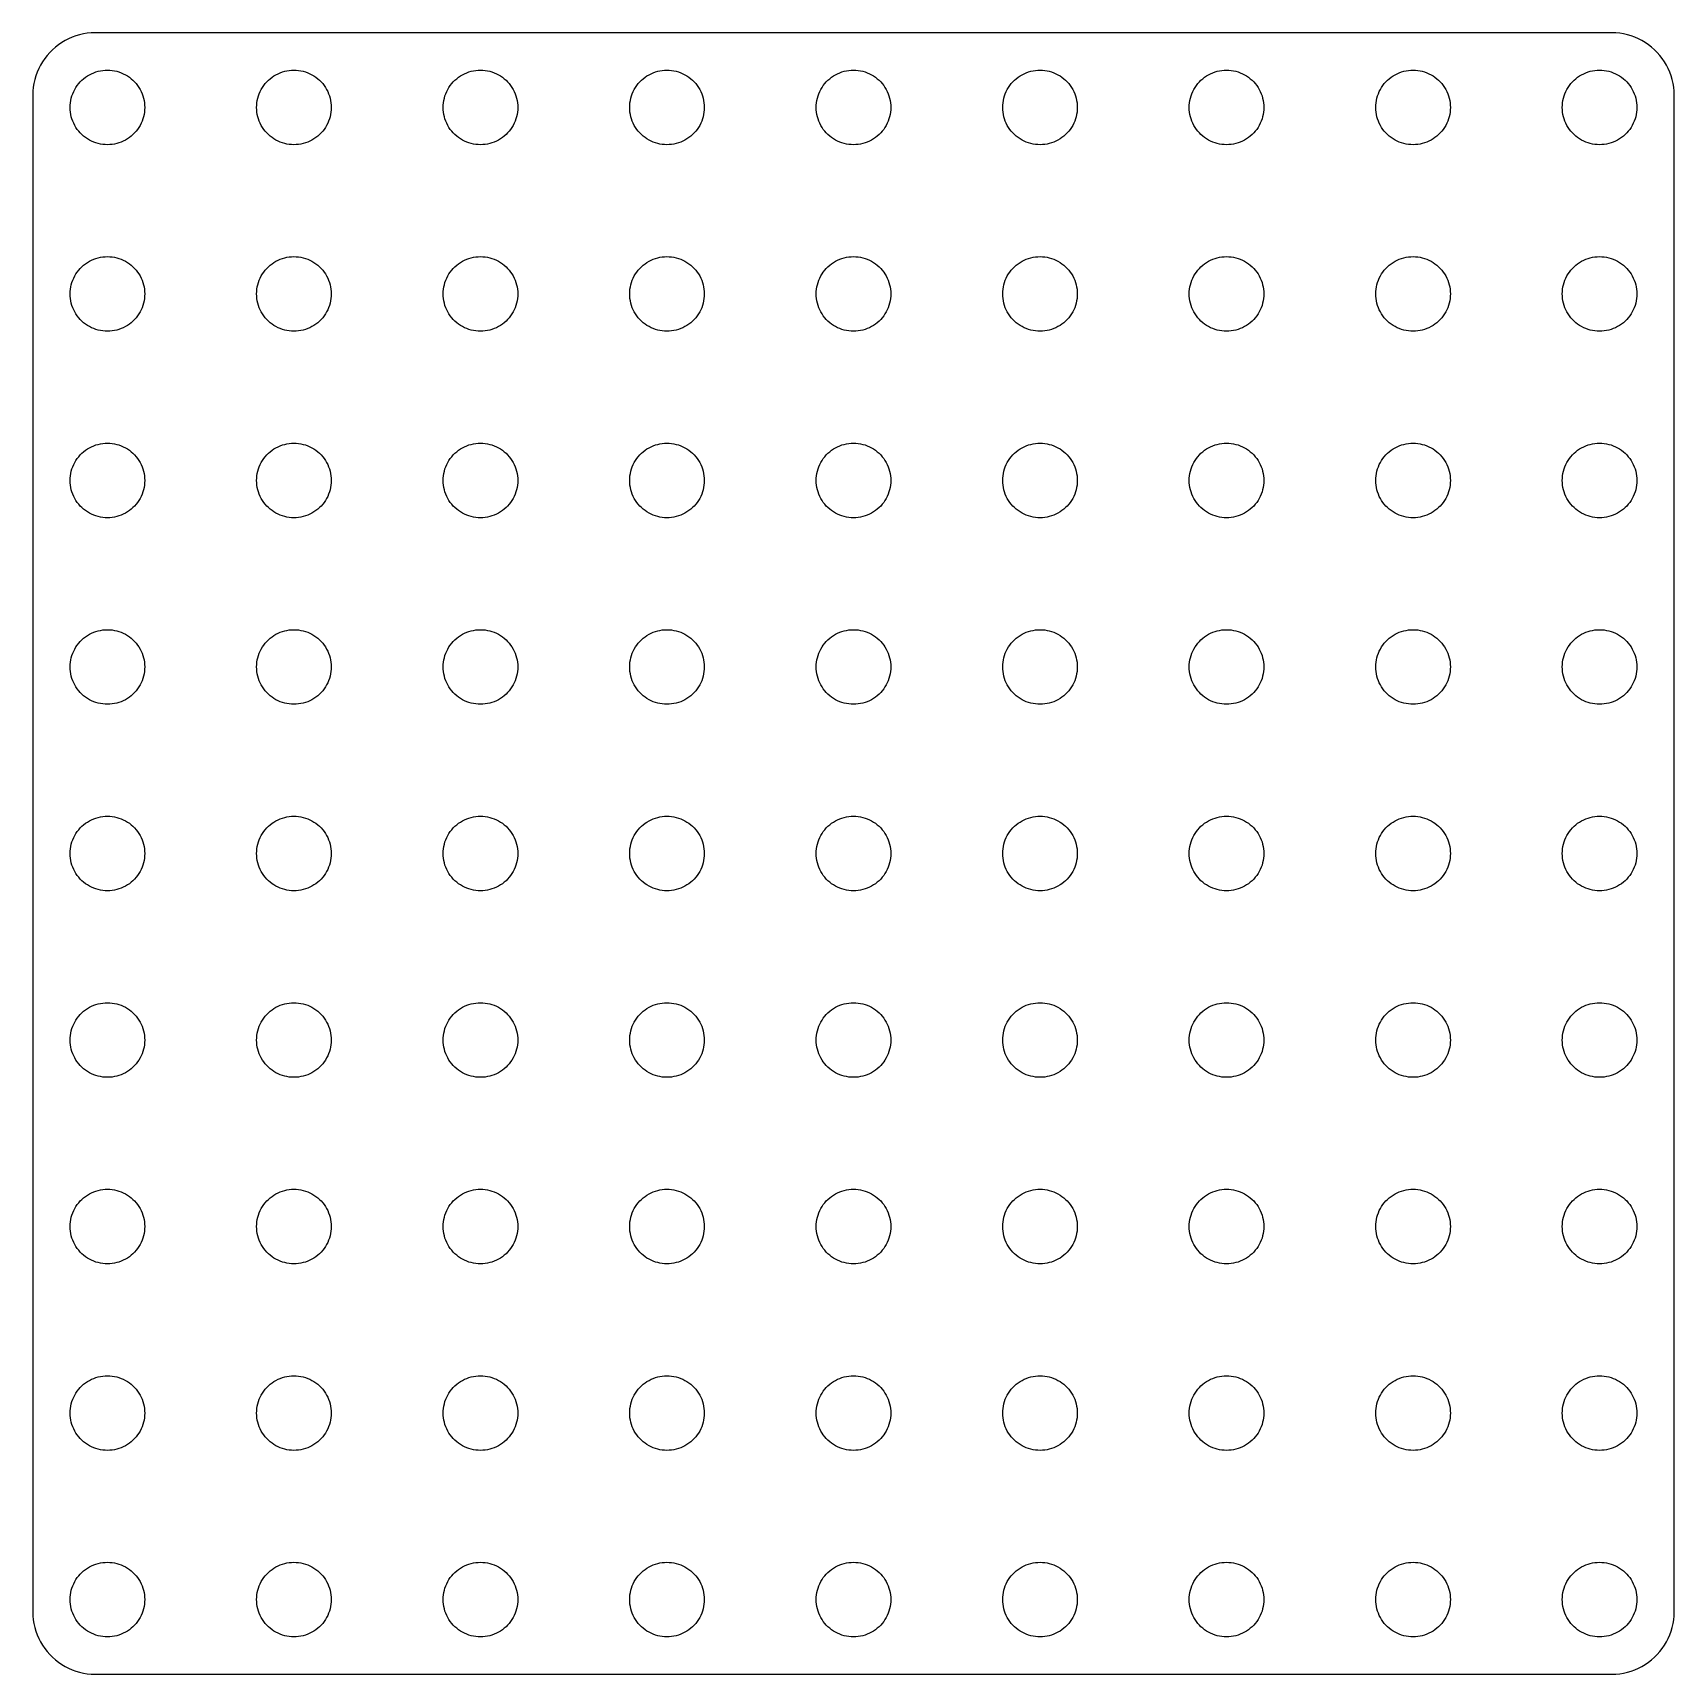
# Model space of a CAD drawing. Header units: metres. Extents: x -66 to 66, y -66 to 66.
import ezdxf

# ---------------------------------------------------------------- set-up
doc = ezdxf.new("R2010")
doc.units = ezdxf.units.M

msp = doc.modelspace()

# ---------------------------------------------------------------- linework, layer by layer
for p, q in [((-61, 66), (-61.3139, 65.9901)), ((61, 66), (-61, 66)), ((61.3139, 65.9901), (61, 66)), ((-64.1871, 64.8526), (-64.4227, 64.6448)), ((-63.9389, 65.0451), (-64.1871, 64.8526)), ((-63.6791, 65.2216), (-63.9389, 65.0451)), ((-63.4088, 65.3815), (-63.6791, 65.2216)), ((-63.1289, 65.5241), (-63.4088, 65.3815)), ((-62.8406, 65.6489), (-63.1289, 65.5241)), ((-62.5451, 65.7553), (-62.8406, 65.6489)), ((-62.2435, 65.8429), (-62.5451, 65.7553)), ((-61.9369, 65.9114), (-62.2435, 65.8429)), ((-61.6267, 65.9606), (-61.9369, 65.9114)), ((-61.3139, 65.9901), (-61.6267, 65.9606)), ((61.6267, 65.9606), (61.3139, 65.9901)), ((61.9369, 65.9114), (61.6267, 65.9606)), ((62.2435, 65.8429), (61.9369, 65.9114)), ((62.5451, 65.7553), (62.2435, 65.8429)), ((62.8406, 65.6489), (62.5451, 65.7553)), ((63.1289, 65.5241), (62.8406, 65.6489)), ((63.4088, 65.3815), (63.1289, 65.5241)), ((63.6791, 65.2216), (63.4088, 65.3815)), ((63.9389, 65.0451), (63.6791, 65.2216)), ((64.1871, 64.8526), (63.9389, 65.0451)), ((64.4227, 64.6448), (64.1871, 64.8526)), ((-65.3815, 63.4088), (-65.5241, 63.1289)), ((-65.2216, 63.6791), (-65.3815, 63.4088)), ((-65.0451, 63.9389), (-65.2216, 63.6791)), ((-64.8526, 64.1871), (-65.0451, 63.9389)), ((-64.6448, 64.4227), (-64.8526, 64.1871)), ((-64.4227, 64.6448), (-64.6448, 64.4227)), ((64.6448, 64.4227), (64.4227, 64.6448)), ((64.8526, 64.1871), (64.6448, 64.4227)), ((65.0451, 63.9389), (64.8526, 64.1871)), ((65.2216, 63.6791), (65.0451, 63.9389)), ((65.3815, 63.4088), (65.2216, 63.6791)), ((65.5241, 63.1289), (65.3815, 63.4088)), ((-65.8429, 62.2435), (-65.9114, 61.9369)), ((-65.7553, 62.5451), (-65.8429, 62.2435)), ((-65.6489, 62.8406), (-65.7553, 62.5451)), ((-65.5241, 63.1289), (-65.6489, 62.8406)), ((-62.3115, 61.9123), (-62.1869, 62.0536)), ((-62.1869, 62.0536), (-62.0536, 62.1869)), ((-62.0536, 62.1869), (-61.9123, 62.3115)), ((-61.9123, 62.3115), (-61.7634, 62.427)), ((-61.7634, 62.427), (-61.6075, 62.533)), ((-61.6075, 62.533), (-61.4453, 62.6289)), ((-61.4453, 62.6289), (-61.2773, 62.7145)), ((-61.2773, 62.7145), (-61.1044, 62.7893)), ((-61.1044, 62.7893), (-60.927, 62.8532)), ((-60.927, 62.8532), (-60.7461, 62.9057)), ((-60.7461, 62.9057), (-60.5621, 62.9469)), ((-60.5621, 62.9469), (-60.376, 62.9763)), ((-60.376, 62.9763), (-60.1884, 62.9941)), ((-60.1884, 62.9941), (-60, 63)), ((-60, 63), (-59.8116, 62.9941)), ((-59.8116, 62.9941), (-59.624, 62.9763)), ((-59.624, 62.9763), (-59.4379, 62.9469)), ((-59.4379, 62.9469), (-59.2539, 62.9057)), ((-59.2539, 62.9057), (-59.0729, 62.8532)), ((-59.0729, 62.8532), (-58.8956, 62.7893)), ((-58.8956, 62.7893), (-58.7227, 62.7145)), ((-58.7227, 62.7145), (-58.5547, 62.6289)), ((-58.5547, 62.6289), (-58.3925, 62.533)), ((-58.3925, 62.533), (-58.2366, 62.427)), ((-58.2366, 62.427), (-58.0877, 62.3115)), ((-58.0877, 62.3115), (-57.9464, 62.1869)), ((-57.9464, 62.1869), (-57.8131, 62.0536)), ((-57.8131, 62.0536), (-57.6885, 61.9123)), ((-47.3115, 61.9123), (-47.1869, 62.0536)), ((-47.1869, 62.0536), (-47.0536, 62.1869)), ((-47.0536, 62.1869), (-46.9123, 62.3115)), ((-46.9123, 62.3115), (-46.7634, 62.427)), ((-46.7634, 62.427), (-46.6075, 62.533)), ((-46.6075, 62.533), (-46.4453, 62.6289)), ((-46.4453, 62.6289), (-46.2773, 62.7145)), ((-46.2773, 62.7145), (-46.1044, 62.7893)), ((-46.1044, 62.7893), (-45.927, 62.8532)), ((-45.927, 62.8532), (-45.7461, 62.9057)), ((-45.7461, 62.9057), (-45.5621, 62.9469)), ((-45.5621, 62.9469), (-45.376, 62.9763)), ((-45.376, 62.9763), (-45.1884, 62.9941)), ((-45.1884, 62.9941), (-45, 63)), ((-45, 63), (-44.8116, 62.9941)), ((-44.8116, 62.9941), (-44.624, 62.9763)), ((-44.624, 62.9763), (-44.4379, 62.9469)), ((-44.4379, 62.9469), (-44.2539, 62.9057)), ((-44.2539, 62.9057), (-44.0729, 62.8532)), ((-44.0729, 62.8532), (-43.8956, 62.7893)), ((-43.8956, 62.7893), (-43.7227, 62.7145)), ((-43.7227, 62.7145), (-43.5547, 62.6289)), ((-43.5547, 62.6289), (-43.3925, 62.533)), ((-43.3925, 62.533), (-43.2366, 62.427)), ((-43.2366, 62.427), (-43.0877, 62.3115)), ((-43.0877, 62.3115), (-42.9464, 62.1869)), ((-42.9464, 62.1869), (-42.8131, 62.0536)), ((-42.8131, 62.0536), (-42.6885, 61.9123)), ((-32.3115, 61.9123), (-32.1869, 62.0536)), ((-32.1869, 62.0536), (-32.0536, 62.1869)), ((-32.0536, 62.1869), (-31.9123, 62.3115)), ((-31.9123, 62.3115), (-31.7634, 62.427)), ((-31.7634, 62.427), (-31.6075, 62.533)), ((-31.6075, 62.533), (-31.4453, 62.6289)), ((-31.4453, 62.6289), (-31.2773, 62.7145)), ((-31.2773, 62.7145), (-31.1044, 62.7893)), ((-31.1044, 62.7893), (-30.927, 62.8532)), ((-30.927, 62.8532), (-30.7461, 62.9057)), ((-30.7461, 62.9057), (-30.5621, 62.9469)), ((-30.5621, 62.9469), (-30.376, 62.9763)), ((-30.376, 62.9763), (-30.1884, 62.9941)), ((-30.1884, 62.9941), (-30, 63)), ((-30, 63), (-29.8116, 62.9941)), ((-29.8116, 62.9941), (-29.624, 62.9763)), ((-29.624, 62.9763), (-29.4379, 62.9469)), ((-29.4379, 62.9469), (-29.2539, 62.9057)), ((-29.2539, 62.9057), (-29.0729, 62.8532)), ((-29.0729, 62.8532), (-28.8956, 62.7893)), ((-28.8956, 62.7893), (-28.7227, 62.7145)), ((-28.7227, 62.7145), (-28.5547, 62.6289)), ((-28.5547, 62.6289), (-28.3925, 62.533)), ((-28.3925, 62.533), (-28.2366, 62.427)), ((-28.2366, 62.427), (-28.0877, 62.3115)), ((-28.0877, 62.3115), (-27.9464, 62.1869)), ((-27.9464, 62.1869), (-27.8131, 62.0536)), ((-27.8131, 62.0536), (-27.6884, 61.9123)), ((-17.3115, 61.9123), (-17.1869, 62.0536)), ((-17.1869, 62.0536), (-17.0536, 62.1869)), ((-17.0536, 62.1869), (-16.9123, 62.3115)), ((-16.9123, 62.3115), (-16.7634, 62.427)), ((-16.7634, 62.427), (-16.6075, 62.533)), ((-16.6075, 62.533), (-16.4453, 62.6289)), ((-16.4453, 62.6289), (-16.2773, 62.7145)), ((-16.2773, 62.7145), (-16.1044, 62.7893)), ((-16.1044, 62.7893), (-15.927, 62.8532)), ((-15.927, 62.8532), (-15.7461, 62.9057)), ((-15.7461, 62.9057), (-15.5621, 62.9469)), ((-15.5621, 62.9469), (-15.376, 62.9763)), ((-15.376, 62.9763), (-15.1884, 62.9941)), ((-15.1884, 62.9941), (-15, 63)), ((-15, 63), (-14.8116, 62.9941)), ((-14.8116, 62.9941), (-14.624, 62.9763)), ((-14.624, 62.9763), (-14.4379, 62.9469)), ((-14.4379, 62.9469), (-14.2539, 62.9057)), ((-14.2539, 62.9057), (-14.0729, 62.8532)), ((-14.0729, 62.8532), (-13.8956, 62.7893)), ((-13.8956, 62.7893), (-13.7227, 62.7145)), ((-13.7227, 62.7145), (-13.5547, 62.6289)), ((-13.5547, 62.6289), (-13.3925, 62.533)), ((-13.3925, 62.533), (-13.2366, 62.427)), ((-13.2366, 62.427), (-13.0877, 62.3115)), ((-13.0877, 62.3115), (-12.9464, 62.1869)), ((-12.9464, 62.1869), (-12.8131, 62.0536)), ((-12.8131, 62.0536), (-12.6884, 61.9123)), ((-2.31154, 61.9123), (-2.1869, 62.0536)), ((-2.1869, 62.0536), (-2.05363, 62.1869)), ((-2.05363, 62.1869), (-1.91226, 62.3115)), ((-1.91226, 62.3115), (-1.76335, 62.427)), ((-1.76335, 62.427), (-1.60747, 62.533)), ((-1.60747, 62.533), (-1.44525, 62.6289)), ((-1.44525, 62.6289), (-1.27733, 62.7145)), ((-1.27733, 62.7145), (-1.10437, 62.7893)), ((-1.10437, 62.7893), (-0.92705, 62.8532)), ((-0.92705, 62.8532), (-0.74606, 62.9057)), ((-0.74606, 62.9057), (-0.56213, 62.9469)), ((-0.56213, 62.9469), (-0.37599, 62.9763)), ((-0.37599, 62.9763), (-0.18837, 62.9941)), ((-0.18837, 62.9941), (0, 63)), ((0, 63), (0.18837, 62.9941)), ((0.18837, 62.9941), (0.37599, 62.9763)), ((0.37599, 62.9763), (0.56213, 62.9469)), ((0.56213, 62.9469), (0.74606, 62.9057)), ((0.74606, 62.9057), (0.92705, 62.8532)), ((0.92705, 62.8532), (1.10437, 62.7893)), ((1.10437, 62.7893), (1.27733, 62.7145)), ((1.27733, 62.7145), (1.44525, 62.6289)), ((1.44525, 62.6289), (1.60747, 62.533)), ((1.60747, 62.533), (1.76335, 62.427)), ((1.76335, 62.427), (1.91226, 62.3115)), ((1.91226, 62.3115), (2.05363, 62.1869)), ((2.05363, 62.1869), (2.1869, 62.0536)), ((2.1869, 62.0536), (2.31154, 61.9123)), ((12.6884, 61.9123), (12.8131, 62.0536)), ((12.8131, 62.0536), (12.9464, 62.1869)), ((12.9464, 62.1869), (13.0877, 62.3115)), ((13.0877, 62.3115), (13.2366, 62.427)), ((13.2366, 62.427), (13.3925, 62.533)), ((13.3925, 62.533), (13.5547, 62.6289)), ((13.5547, 62.6289), (13.7227, 62.7145)), ((13.7227, 62.7145), (13.8956, 62.7893)), ((13.8956, 62.7893), (14.0729, 62.8532)), ((14.0729, 62.8532), (14.2539, 62.9057)), ((14.2539, 62.9057), (14.4379, 62.9469)), ((14.4379, 62.9469), (14.624, 62.9763)), ((14.624, 62.9763), (14.8116, 62.9941)), ((14.8116, 62.9941), (15, 63)), ((15, 63), (15.1884, 62.9941)), ((15.1884, 62.9941), (15.376, 62.9763)), ((15.376, 62.9763), (15.5621, 62.9469)), ((15.5621, 62.9469), (15.7461, 62.9057)), ((15.7461, 62.9057), (15.927, 62.8532)), ((15.927, 62.8532), (16.1044, 62.7893)), ((16.1044, 62.7893), (16.2773, 62.7145)), ((16.2773, 62.7145), (16.4453, 62.6289)), ((16.4453, 62.6289), (16.6075, 62.533)), ((16.6075, 62.533), (16.7634, 62.427)), ((16.7634, 62.427), (16.9123, 62.3115)), ((16.9123, 62.3115), (17.0536, 62.1869)), ((17.0536, 62.1869), (17.1869, 62.0536)), ((17.1869, 62.0536), (17.3115, 61.9123)), ((27.6884, 61.9123), (27.8131, 62.0536)), ((27.8131, 62.0536), (27.9464, 62.1869)), ((27.9464, 62.1869), (28.0877, 62.3115)), ((28.0877, 62.3115), (28.2366, 62.427)), ((28.2366, 62.427), (28.3925, 62.533)), ((28.3925, 62.533), (28.5547, 62.6289)), ((28.5547, 62.6289), (28.7227, 62.7145)), ((28.7227, 62.7145), (28.8956, 62.7893)), ((28.8956, 62.7893), (29.0729, 62.8532)), ((29.0729, 62.8532), (29.2539, 62.9057)), ((29.2539, 62.9057), (29.4379, 62.9469)), ((29.4379, 62.9469), (29.624, 62.9763)), ((29.624, 62.9763), (29.8116, 62.9941)), ((29.8116, 62.9941), (30, 63)), ((30, 63), (30.1884, 62.9941)), ((30.1884, 62.9941), (30.376, 62.9763)), ((30.376, 62.9763), (30.5621, 62.9469)), ((30.5621, 62.9469), (30.7461, 62.9057)), ((30.7461, 62.9057), (30.927, 62.8532)), ((30.927, 62.8532), (31.1044, 62.7893)), ((31.1044, 62.7893), (31.2773, 62.7145)), ((31.2773, 62.7145), (31.4453, 62.6289)), ((31.4453, 62.6289), (31.6075, 62.533)), ((31.6075, 62.533), (31.7634, 62.427)), ((31.7634, 62.427), (31.9123, 62.3115)), ((31.9123, 62.3115), (32.0536, 62.1869)), ((32.0536, 62.1869), (32.1869, 62.0536)), ((32.1869, 62.0536), (32.3115, 61.9123)), ((42.6885, 61.9123), (42.8131, 62.0536)), ((42.8131, 62.0536), (42.9464, 62.1869)), ((42.9464, 62.1869), (43.0877, 62.3115)), ((43.0877, 62.3115), (43.2366, 62.427)), ((43.2366, 62.427), (43.3925, 62.533)), ((43.3925, 62.533), (43.5547, 62.6289)), ((43.5547, 62.6289), (43.7227, 62.7145)), ((43.7227, 62.7145), (43.8956, 62.7893)), ((43.8956, 62.7893), (44.0729, 62.8532)), ((44.0729, 62.8532), (44.2539, 62.9057)), ((44.2539, 62.9057), (44.4379, 62.9469)), ((44.4379, 62.9469), (44.624, 62.9763)), ((44.624, 62.9763), (44.8116, 62.9941)), ((44.8116, 62.9941), (45, 63)), ((45, 63), (45.1884, 62.9941)), ((45.1884, 62.9941), (45.376, 62.9763)), ((45.376, 62.9763), (45.5621, 62.9469)), ((45.5621, 62.9469), (45.7461, 62.9057)), ((45.7461, 62.9057), (45.927, 62.8532)), ((45.927, 62.8532), (46.1044, 62.7893)), ((46.1044, 62.7893), (46.2773, 62.7145)), ((46.2773, 62.7145), (46.4453, 62.6289)), ((46.4453, 62.6289), (46.6075, 62.533)), ((46.6075, 62.533), (46.7634, 62.427)), ((46.7634, 62.427), (46.9123, 62.3115)), ((46.9123, 62.3115), (47.0536, 62.1869)), ((47.0536, 62.1869), (47.1869, 62.0536)), ((47.1869, 62.0536), (47.3115, 61.9123)), ((57.6885, 61.9123), (57.8131, 62.0536)), ((57.8131, 62.0536), (57.9464, 62.1869)), ((57.9464, 62.1869), (58.0877, 62.3115)), ((58.0877, 62.3115), (58.2366, 62.427)), ((58.2366, 62.427), (58.3925, 62.533)), ((58.3925, 62.533), (58.5547, 62.6289)), ((58.5547, 62.6289), (58.7227, 62.7145)), ((58.7227, 62.7145), (58.8956, 62.7893)), ((58.8956, 62.7893), (59.0729, 62.8532)), ((59.0729, 62.8532), (59.2539, 62.9057)), ((59.2539, 62.9057), (59.4379, 62.9469)), ((59.4379, 62.9469), (59.624, 62.9763)), ((59.624, 62.9763), (59.8116, 62.9941)), ((59.8116, 62.9941), (60, 63)), ((60, 63), (60.1884, 62.9941)), ((60.1884, 62.9941), (60.376, 62.9763)), ((60.376, 62.9763), (60.5621, 62.9469)), ((60.5621, 62.9469), (60.7461, 62.9057)), ((60.7461, 62.9057), (60.927, 62.8532)), ((60.927, 62.8532), (61.1044, 62.7893)), ((61.1044, 62.7893), (61.2773, 62.7145)), ((61.2773, 62.7145), (61.4453, 62.6289)), ((61.4453, 62.6289), (61.6075, 62.533)), ((61.6075, 62.533), (61.7634, 62.427)), ((61.7634, 62.427), (61.9123, 62.3115)), ((61.9123, 62.3115), (62.0536, 62.1869)), ((62.0536, 62.1869), (62.1869, 62.0536)), ((62.1869, 62.0536), (62.3115, 61.9123)), ((65.6489, 62.8406), (65.5241, 63.1289)), ((65.7553, 62.5451), (65.6489, 62.8406)), ((65.8429, 62.2435), (65.7553, 62.5451)), ((65.9114, 61.9369), (65.8429, 62.2435)), ((-65.9901, 61.3139), (-66, 61)), ((-66, 61), (-66, -61)), ((-65.9606, 61.6267), (-65.9901, 61.3139)), ((-65.9114, 61.9369), (-65.9606, 61.6267)), ((-62.9469, 60.5621), (-62.9057, 60.7461)), ((-62.9057, 60.7461), (-62.8532, 60.927)), ((-62.8532, 60.927), (-62.7893, 61.1044)), ((-62.7893, 61.1044), (-62.7145, 61.2773)), ((-62.7145, 61.2773), (-62.6289, 61.4453)), ((-62.6289, 61.4453), (-62.533, 61.6075)), ((-62.533, 61.6075), (-62.427, 61.7634)), ((-62.427, 61.7634), (-62.3115, 61.9123)), ((-57.6885, 61.9123), (-57.5729, 61.7634)), ((-57.5729, 61.7634), (-57.467, 61.6075)), ((-57.467, 61.6075), (-57.3711, 61.4453)), ((-57.3711, 61.4453), (-57.2855, 61.2773)), ((-57.2855, 61.2773), (-57.2107, 61.1044)), ((-57.2107, 61.1044), (-57.1468, 60.927)), ((-57.1468, 60.927), (-57.0942, 60.7461)), ((-57.0942, 60.7461), (-57.0531, 60.5621)), ((-47.9469, 60.5621), (-47.9057, 60.7461)), ((-47.9057, 60.7461), (-47.8532, 60.927)), ((-47.8532, 60.927), (-47.7893, 61.1044)), ((-47.7893, 61.1044), (-47.7145, 61.2773)), ((-47.7145, 61.2773), (-47.6289, 61.4453)), ((-47.6289, 61.4453), (-47.533, 61.6075)), ((-47.533, 61.6075), (-47.427, 61.7634)), ((-47.427, 61.7634), (-47.3115, 61.9123)), ((-42.6885, 61.9123), (-42.5729, 61.7634)), ((-42.5729, 61.7634), (-42.467, 61.6075)), ((-42.467, 61.6075), (-42.3711, 61.4453)), ((-42.3711, 61.4453), (-42.2855, 61.2773)), ((-42.2855, 61.2773), (-42.2107, 61.1044)), ((-42.2107, 61.1044), (-42.1468, 60.927)), ((-42.1468, 60.927), (-42.0942, 60.7461)), ((-42.0942, 60.7461), (-42.0531, 60.5621)), ((-32.9469, 60.5621), (-32.9057, 60.7461)), ((-32.9057, 60.7461), (-32.8532, 60.927)), ((-32.8532, 60.927), (-32.7893, 61.1044)), ((-32.7893, 61.1044), (-32.7145, 61.2773)), ((-32.7145, 61.2773), (-32.6289, 61.4453)), ((-32.6289, 61.4453), (-32.533, 61.6075)), ((-32.533, 61.6075), (-32.427, 61.7634)), ((-32.427, 61.7634), (-32.3115, 61.9123)), ((-27.6884, 61.9123), (-27.5729, 61.7634)), ((-27.5729, 61.7634), (-27.467, 61.6075)), ((-27.467, 61.6075), (-27.3711, 61.4453)), ((-27.3711, 61.4453), (-27.2855, 61.2773)), ((-27.2855, 61.2773), (-27.2107, 61.1044)), ((-27.2107, 61.1044), (-27.1468, 60.927)), ((-27.1468, 60.927), (-27.0942, 60.7461)), ((-27.0942, 60.7461), (-27.0531, 60.5621)), ((-17.9469, 60.5621), (-17.9057, 60.7461)), ((-17.9057, 60.7461), (-17.8532, 60.927)), ((-17.8532, 60.927), (-17.7893, 61.1044)), ((-17.7893, 61.1044), (-17.7145, 61.2773)), ((-17.7145, 61.2773), (-17.6289, 61.4453)), ((-17.6289, 61.4453), (-17.533, 61.6075)), ((-17.533, 61.6075), (-17.427, 61.7634)), ((-17.427, 61.7634), (-17.3115, 61.9123)), ((-12.6884, 61.9123), (-12.5729, 61.7634)), ((-12.5729, 61.7634), (-12.467, 61.6075)), ((-12.467, 61.6075), (-12.3711, 61.4453)), ((-12.3711, 61.4453), (-12.2855, 61.2773)), ((-12.2855, 61.2773), (-12.2107, 61.1044)), ((-12.2107, 61.1044), (-12.1468, 60.927)), ((-12.1468, 60.927), (-12.0942, 60.7461)), ((-12.0942, 60.7461), (-12.0531, 60.5621)), ((-2.94685, 60.5621), (-2.90575, 60.7461)), ((-2.90575, 60.7461), (-2.85316, 60.927)), ((-2.85316, 60.927), (-2.78932, 61.1044)), ((-2.78932, 61.1044), (-2.71448, 61.2773)), ((-2.71448, 61.2773), (-2.62891, 61.4453)), ((-2.62891, 61.4453), (-2.53297, 61.6075)), ((-2.53297, 61.6075), (-2.42705, 61.7634)), ((-2.42705, 61.7634), (-2.31154, 61.9123)), ((2.31154, 61.9123), (2.42705, 61.7634)), ((2.42705, 61.7634), (2.53297, 61.6075)), ((2.53297, 61.6075), (2.62891, 61.4453)), ((2.62891, 61.4453), (2.71448, 61.2773)), ((2.71448, 61.2773), (2.78932, 61.1044)), ((2.78932, 61.1044), (2.85316, 60.927)), ((2.85316, 60.927), (2.90575, 60.7461)), ((2.90575, 60.7461), (2.94685, 60.5621)), ((12.0531, 60.5621), (12.0942, 60.7461)), ((12.0942, 60.7461), (12.1468, 60.927)), ((12.1468, 60.927), (12.2107, 61.1044)), ((12.2107, 61.1044), (12.2855, 61.2773)), ((12.2855, 61.2773), (12.3711, 61.4453)), ((12.3711, 61.4453), (12.467, 61.6075)), ((12.467, 61.6075), (12.5729, 61.7634)), ((12.5729, 61.7634), (12.6884, 61.9123)), ((17.3115, 61.9123), (17.427, 61.7634)), ((17.427, 61.7634), (17.533, 61.6075)), ((17.533, 61.6075), (17.6289, 61.4453)), ((17.6289, 61.4453), (17.7145, 61.2773)), ((17.7145, 61.2773), (17.7893, 61.1044)), ((17.7893, 61.1044), (17.8532, 60.927)), ((17.8532, 60.927), (17.9057, 60.7461)), ((17.9057, 60.7461), (17.9469, 60.5621)), ((27.0531, 60.5621), (27.0942, 60.7461)), ((27.0942, 60.7461), (27.1468, 60.927)), ((27.1468, 60.927), (27.2107, 61.1044)), ((27.2107, 61.1044), (27.2855, 61.2773)), ((27.2855, 61.2773), (27.3711, 61.4453)), ((27.3711, 61.4453), (27.467, 61.6075)), ((27.467, 61.6075), (27.5729, 61.7634)), ((27.5729, 61.7634), (27.6884, 61.9123)), ((32.3115, 61.9123), (32.427, 61.7634)), ((32.427, 61.7634), (32.533, 61.6075)), ((32.533, 61.6075), (32.6289, 61.4453)), ((32.6289, 61.4453), (32.7145, 61.2773)), ((32.7145, 61.2773), (32.7893, 61.1044)), ((32.7893, 61.1044), (32.8532, 60.927)), ((32.8532, 60.927), (32.9057, 60.7461)), ((32.9057, 60.7461), (32.9469, 60.5621)), ((42.0531, 60.5621), (42.0942, 60.7461)), ((42.0942, 60.7461), (42.1468, 60.927)), ((42.1468, 60.927), (42.2107, 61.1044)), ((42.2107, 61.1044), (42.2855, 61.2773)), ((42.2855, 61.2773), (42.3711, 61.4453)), ((42.3711, 61.4453), (42.467, 61.6075)), ((42.467, 61.6075), (42.5729, 61.7634)), ((42.5729, 61.7634), (42.6885, 61.9123)), ((47.3115, 61.9123), (47.427, 61.7634)), ((47.427, 61.7634), (47.533, 61.6075)), ((47.533, 61.6075), (47.6289, 61.4453)), ((47.6289, 61.4453), (47.7145, 61.2773)), ((47.7145, 61.2773), (47.7893, 61.1044)), ((47.7893, 61.1044), (47.8532, 60.927)), ((47.8532, 60.927), (47.9057, 60.7461)), ((47.9057, 60.7461), (47.9469, 60.5621)), ((57.0531, 60.5621), (57.0942, 60.7461)), ((57.0942, 60.7461), (57.1468, 60.927)), ((57.1468, 60.927), (57.2107, 61.1044)), ((57.2107, 61.1044), (57.2855, 61.2773)), ((57.2855, 61.2773), (57.3711, 61.4453)), ((57.3711, 61.4453), (57.467, 61.6075)), ((57.467, 61.6075), (57.5729, 61.7634)), ((57.5729, 61.7634), (57.6885, 61.9123)), ((62.3115, 61.9123), (62.427, 61.7634)), ((62.427, 61.7634), (62.533, 61.6075)), ((62.533, 61.6075), (62.6289, 61.4453)), ((62.6289, 61.4453), (62.7145, 61.2773)), ((62.7145, 61.2773), (62.7893, 61.1044)), ((62.7893, 61.1044), (62.8532, 60.927)), ((62.8532, 60.927), (62.9057, 60.7461)), ((62.9057, 60.7461), (62.9469, 60.5621)), ((65.9606, 61.6267), (65.9114, 61.9369)), ((65.9901, 61.3139), (65.9606, 61.6267)), ((66, 61), (65.9901, 61.3139)), ((66, -61), (66, 61)), ((-63, 60), (-62.9941, 60.1884)), ((-62.9941, 59.8116), (-63, 60)), ((-62.9941, 60.1884), (-62.9763, 60.376)), ((-62.9763, 59.624), (-62.9941, 59.8116)), ((-62.9763, 60.376), (-62.9469, 60.5621)), ((-62.9469, 59.4379), (-62.9763, 59.624)), ((-62.9057, 59.2539), (-62.9469, 59.4379)), ((-57.0531, 59.4379), (-57.0942, 59.2539)), ((-57.0531, 60.5621), (-57.0237, 60.376)), ((-57.0237, 59.624), (-57.0531, 59.4379)), ((-57.0237, 60.376), (-57.0059, 60.1884)), ((-57.0059, 59.8116), (-57.0237, 59.624)), ((-57.0059, 60.1884), (-57, 60)), ((-57, 60), (-57.0059, 59.8116)), ((-48, 60), (-47.9941, 60.1884)), ((-47.9941, 59.8116), (-48, 60)), ((-47.9941, 60.1884), (-47.9763, 60.376)), ((-47.9763, 59.624), (-47.9941, 59.8116)), ((-47.9763, 60.376), (-47.9469, 60.5621)), ((-47.9469, 59.4379), (-47.9763, 59.624)), ((-47.9057, 59.2539), (-47.9469, 59.4379)), ((-42.0531, 59.4379), (-42.0942, 59.2539)), ((-42.0531, 60.5621), (-42.0237, 60.376)), ((-42.0237, 59.624), (-42.0531, 59.4379)), ((-42.0237, 60.376), (-42.0059, 60.1884)), ((-42.0059, 59.8116), (-42.0237, 59.624)), ((-42.0059, 60.1884), (-42, 60)), ((-42, 60), (-42.0059, 59.8116)), ((-33, 60), (-32.9941, 60.1884)), ((-32.9941, 59.8116), (-33, 60)), ((-32.9941, 60.1884), (-32.9763, 60.376)), ((-32.9763, 59.624), (-32.9941, 59.8116)), ((-32.9763, 60.376), (-32.9469, 60.5621)), ((-32.9469, 59.4379), (-32.9763, 59.624)), ((-32.9057, 59.2539), (-32.9469, 59.4379)), ((-27.0531, 59.4379), (-27.0942, 59.2539)), ((-27.0531, 60.5621), (-27.0237, 60.376)), ((-27.0237, 59.624), (-27.0531, 59.4379)), ((-27.0237, 60.376), (-27.0059, 60.1884)), ((-27.0059, 59.8116), (-27.0237, 59.624)), ((-27.0059, 60.1884), (-27, 60)), ((-27, 60), (-27.0059, 59.8116)), ((-18, 60), (-17.9941, 60.1884)), ((-17.9941, 59.8116), (-18, 60)), ((-17.9941, 60.1884), (-17.9763, 60.376)), ((-17.9763, 59.624), (-17.9941, 59.8116)), ((-17.9763, 60.376), (-17.9469, 60.5621)), ((-17.9469, 59.4379), (-17.9763, 59.624)), ((-17.9057, 59.2539), (-17.9469, 59.4379)), ((-12.0531, 59.4379), (-12.0942, 59.2539)), ((-12.0531, 60.5621), (-12.0237, 60.376)), ((-12.0237, 59.624), (-12.0531, 59.4379)), ((-12.0237, 60.376), (-12.0059, 60.1884)), ((-12.0059, 59.8116), (-12.0237, 59.624)), ((-12.0059, 60.1884), (-12, 60)), ((-12, 60), (-12.0059, 59.8116)), ((-3, 60), (-2.99408, 60.1884)), ((-2.99408, 59.8116), (-3, 60)), ((-2.99408, 60.1884), (-2.97633, 60.376)), ((-2.97633, 59.624), (-2.99408, 59.8116)), ((-2.97633, 60.376), (-2.94685, 60.5621)), ((-2.94685, 59.4379), (-2.97633, 59.624)), ((-2.90575, 59.2539), (-2.94685, 59.4379)), ((2.94685, 59.4379), (2.90575, 59.2539)), ((2.94685, 60.5621), (2.97633, 60.376)), ((2.97633, 59.624), (2.94685, 59.4379)), ((2.97633, 60.376), (2.99408, 60.1884)), ((2.99408, 59.8116), (2.97633, 59.624)), ((2.99408, 60.1884), (3, 60)), ((3, 60), (2.99408, 59.8116)), ((12, 60), (12.0059, 60.1884)), ((12.0059, 59.8116), (12, 60)), ((12.0059, 60.1884), (12.0237, 60.376)), ((12.0237, 59.624), (12.0059, 59.8116)), ((12.0237, 60.376), (12.0531, 60.5621)), ((12.0531, 59.4379), (12.0237, 59.624)), ((12.0942, 59.2539), (12.0531, 59.4379)), ((17.9469, 59.4379), (17.9057, 59.2539)), ((17.9469, 60.5621), (17.9763, 60.376)), ((17.9763, 59.624), (17.9469, 59.4379)), ((17.9763, 60.376), (17.9941, 60.1884)), ((17.9941, 59.8116), (17.9763, 59.624)), ((17.9941, 60.1884), (18, 60)), ((18, 60), (17.9941, 59.8116)), ((27, 60), (27.0059, 60.1884)), ((27.0059, 59.8116), (27, 60)), ((27.0059, 60.1884), (27.0237, 60.376)), ((27.0237, 59.624), (27.0059, 59.8116)), ((27.0237, 60.376), (27.0531, 60.5621)), ((27.0531, 59.4379), (27.0237, 59.624)), ((27.0942, 59.2539), (27.0531, 59.4379)), ((32.9469, 59.4379), (32.9057, 59.2539)), ((32.9469, 60.5621), (32.9763, 60.376)), ((32.9763, 59.624), (32.9469, 59.4379)), ((32.9763, 60.376), (32.9941, 60.1884)), ((32.9941, 59.8116), (32.9763, 59.624)), ((32.9941, 60.1884), (33, 60)), ((33, 60), (32.9941, 59.8116)), ((42, 60), (42.0059, 60.1884)), ((42.0059, 59.8116), (42, 60)), ((42.0059, 60.1884), (42.0237, 60.376)), ((42.0237, 59.624), (42.0059, 59.8116)), ((42.0237, 60.376), (42.0531, 60.5621)), ((42.0531, 59.4379), (42.0237, 59.624)), ((42.0942, 59.2539), (42.0531, 59.4379)), ((47.9469, 59.4379), (47.9057, 59.2539)), ((47.9469, 60.5621), (47.9763, 60.376)), ((47.9763, 59.624), (47.9469, 59.4379)), ((47.9763, 60.376), (47.9941, 60.1884)), ((47.9941, 59.8116), (47.9763, 59.624)), ((47.9941, 60.1884), (48, 60)), ((48, 60), (47.9941, 59.8116)), ((57, 60), (57.0059, 60.1884)), ((57.0059, 59.8116), (57, 60)), ((57.0059, 60.1884), (57.0237, 60.376)), ((57.0237, 59.624), (57.0059, 59.8116)), ((57.0237, 60.376), (57.0531, 60.5621)), ((57.0531, 59.4379), (57.0237, 59.624)), ((57.0942, 59.2539), (57.0531, 59.4379)), ((62.9469, 59.4379), (62.9057, 59.2539)), ((62.9469, 60.5621), (62.9763, 60.376)), ((62.9763, 59.624), (62.9469, 59.4379)), ((62.9763, 60.376), (62.9941, 60.1884)), ((62.9941, 59.8116), (62.9763, 59.624)), ((62.9941, 60.1884), (63, 60)), ((63, 60), (62.9941, 59.8116)), ((-62.8532, 59.0729), (-62.9057, 59.2539)), ((-62.7893, 58.8956), (-62.8532, 59.0729)), ((-62.7145, 58.7227), (-62.7893, 58.8956)), ((-62.6289, 58.5547), (-62.7145, 58.7227)), ((-62.533, 58.3925), (-62.6289, 58.5547)), ((-62.427, 58.2366), (-62.533, 58.3925)), ((-62.3115, 58.0877), (-62.427, 58.2366)), ((-62.1869, 57.9464), (-62.3115, 58.0877)), ((-57.6885, 58.0877), (-57.8131, 57.9464)), ((-57.5729, 58.2366), (-57.6885, 58.0877)), ((-57.467, 58.3925), (-57.5729, 58.2366)), ((-57.3711, 58.5547), (-57.467, 58.3925)), ((-57.2855, 58.7227), (-57.3711, 58.5547)), ((-57.2107, 58.8956), (-57.2855, 58.7227)), ((-57.1468, 59.0729), (-57.2107, 58.8956)), ((-57.0942, 59.2539), (-57.1468, 59.0729)), ((-47.8532, 59.0729), (-47.9057, 59.2539)), ((-47.7893, 58.8956), (-47.8532, 59.0729)), ((-47.7145, 58.7227), (-47.7893, 58.8956)), ((-47.6289, 58.5547), (-47.7145, 58.7227)), ((-47.533, 58.3925), (-47.6289, 58.5547)), ((-47.427, 58.2366), (-47.533, 58.3925)), ((-47.3115, 58.0877), (-47.427, 58.2366)), ((-47.1869, 57.9464), (-47.3115, 58.0877)), ((-42.6885, 58.0877), (-42.8131, 57.9464)), ((-42.5729, 58.2366), (-42.6885, 58.0877)), ((-42.467, 58.3925), (-42.5729, 58.2366)), ((-42.3711, 58.5547), (-42.467, 58.3925)), ((-42.2855, 58.7227), (-42.3711, 58.5547)), ((-42.2107, 58.8956), (-42.2855, 58.7227)), ((-42.1468, 59.0729), (-42.2107, 58.8956)), ((-42.0942, 59.2539), (-42.1468, 59.0729)), ((-32.8532, 59.0729), (-32.9057, 59.2539)), ((-32.7893, 58.8956), (-32.8532, 59.0729)), ((-32.7145, 58.7227), (-32.7893, 58.8956)), ((-32.6289, 58.5547), (-32.7145, 58.7227)), ((-32.533, 58.3925), (-32.6289, 58.5547)), ((-32.427, 58.2366), (-32.533, 58.3925)), ((-32.3115, 58.0877), (-32.427, 58.2366)), ((-32.1869, 57.9464), (-32.3115, 58.0877)), ((-27.6884, 58.0877), (-27.8131, 57.9464)), ((-27.5729, 58.2366), (-27.6884, 58.0877)), ((-27.467, 58.3925), (-27.5729, 58.2366)), ((-27.3711, 58.5547), (-27.467, 58.3925)), ((-27.2855, 58.7227), (-27.3711, 58.5547)), ((-27.2107, 58.8956), (-27.2855, 58.7227)), ((-27.1468, 59.0729), (-27.2107, 58.8956)), ((-27.0942, 59.2539), (-27.1468, 59.0729)), ((-17.8532, 59.0729), (-17.9057, 59.2539)), ((-17.7893, 58.8956), (-17.8532, 59.0729)), ((-17.7145, 58.7227), (-17.7893, 58.8956)), ((-17.6289, 58.5547), (-17.7145, 58.7227)), ((-17.533, 58.3925), (-17.6289, 58.5547)), ((-17.427, 58.2366), (-17.533, 58.3925)), ((-17.3115, 58.0877), (-17.427, 58.2366)), ((-17.1869, 57.9464), (-17.3115, 58.0877)), ((-12.6884, 58.0877), (-12.8131, 57.9464)), ((-12.5729, 58.2366), (-12.6884, 58.0877)), ((-12.467, 58.3925), (-12.5729, 58.2366)), ((-12.3711, 58.5547), (-12.467, 58.3925)), ((-12.2855, 58.7227), (-12.3711, 58.5547)), ((-12.2107, 58.8956), (-12.2855, 58.7227)), ((-12.1468, 59.0729), (-12.2107, 58.8956)), ((-12.0942, 59.2539), (-12.1468, 59.0729)), ((-2.85316, 59.0729), (-2.90575, 59.2539)), ((-2.78932, 58.8956), (-2.85316, 59.0729)), ((-2.71448, 58.7227), (-2.78932, 58.8956)), ((-2.62891, 58.5547), (-2.71448, 58.7227)), ((-2.53297, 58.3925), (-2.62891, 58.5547)), ((-2.42705, 58.2366), (-2.53297, 58.3925)), ((-2.31154, 58.0877), (-2.42705, 58.2366)), ((-2.1869, 57.9464), (-2.31154, 58.0877)), ((2.31154, 58.0877), (2.1869, 57.9464)), ((2.42705, 58.2366), (2.31154, 58.0877)), ((2.53297, 58.3925), (2.42705, 58.2366)), ((2.62891, 58.5547), (2.53297, 58.3925)), ((2.71448, 58.7227), (2.62891, 58.5547)), ((2.78932, 58.8956), (2.71448, 58.7227)), ((2.85316, 59.0729), (2.78932, 58.8956)), ((2.90575, 59.2539), (2.85316, 59.0729)), ((12.1468, 59.0729), (12.0942, 59.2539)), ((12.2107, 58.8956), (12.1468, 59.0729)), ((12.2855, 58.7227), (12.2107, 58.8956)), ((12.3711, 58.5547), (12.2855, 58.7227)), ((12.467, 58.3925), (12.3711, 58.5547)), ((12.5729, 58.2366), (12.467, 58.3925)), ((12.6884, 58.0877), (12.5729, 58.2366)), ((12.8131, 57.9464), (12.6884, 58.0877)), ((17.3115, 58.0877), (17.1869, 57.9464)), ((17.427, 58.2366), (17.3115, 58.0877)), ((17.533, 58.3925), (17.427, 58.2366)), ((17.6289, 58.5547), (17.533, 58.3925)), ((17.7145, 58.7227), (17.6289, 58.5547)), ((17.7893, 58.8956), (17.7145, 58.7227)), ((17.8532, 59.0729), (17.7893, 58.8956)), ((17.9057, 59.2539), (17.8532, 59.0729)), ((27.1468, 59.0729), (27.0942, 59.2539)), ((27.2107, 58.8956), (27.1468, 59.0729)), ((27.2855, 58.7227), (27.2107, 58.8956)), ((27.3711, 58.5547), (27.2855, 58.7227)), ((27.467, 58.3925), (27.3711, 58.5547)), ((27.5729, 58.2366), (27.467, 58.3925)), ((27.6884, 58.0877), (27.5729, 58.2366)), ((27.8131, 57.9464), (27.6884, 58.0877)), ((32.3115, 58.0877), (32.1869, 57.9464)), ((32.427, 58.2366), (32.3115, 58.0877)), ((32.533, 58.3925), (32.427, 58.2366)), ((32.6289, 58.5547), (32.533, 58.3925)), ((32.7145, 58.7227), (32.6289, 58.5547)), ((32.7893, 58.8956), (32.7145, 58.7227)), ((32.8532, 59.0729), (32.7893, 58.8956)), ((32.9057, 59.2539), (32.8532, 59.0729)), ((42.1468, 59.0729), (42.0942, 59.2539)), ((42.2107, 58.8956), (42.1468, 59.0729)), ((42.2855, 58.7227), (42.2107, 58.8956)), ((42.3711, 58.5547), (42.2855, 58.7227)), ((42.467, 58.3925), (42.3711, 58.5547)), ((42.5729, 58.2366), (42.467, 58.3925)), ((42.6885, 58.0877), (42.5729, 58.2366)), ((42.8131, 57.9464), (42.6885, 58.0877)), ((47.3115, 58.0877), (47.1869, 57.9464)), ((47.427, 58.2366), (47.3115, 58.0877)), ((47.533, 58.3925), (47.427, 58.2366)), ((47.6289, 58.5547), (47.533, 58.3925)), ((47.7145, 58.7227), (47.6289, 58.5547)), ((47.7893, 58.8956), (47.7145, 58.7227)), ((47.8532, 59.0729), (47.7893, 58.8956)), ((47.9057, 59.2539), (47.8532, 59.0729)), ((57.1468, 59.0729), (57.0942, 59.2539)), ((57.2107, 58.8956), (57.1468, 59.0729)), ((57.2855, 58.7227), (57.2107, 58.8956)), ((57.3711, 58.5547), (57.2855, 58.7227)), ((57.467, 58.3925), (57.3711, 58.5547)), ((57.5729, 58.2366), (57.467, 58.3925)), ((57.6885, 58.0877), (57.5729, 58.2366)), ((57.8131, 57.9464), (57.6885, 58.0877)), ((62.3115, 58.0877), (62.1869, 57.9464)), ((62.427, 58.2366), (62.3115, 58.0877)), ((62.533, 58.3925), (62.427, 58.2366)), ((62.6289, 58.5547), (62.533, 58.3925)), ((62.7145, 58.7227), (62.6289, 58.5547)), ((62.7893, 58.8956), (62.7145, 58.7227)), ((62.8532, 59.0729), (62.7893, 58.8956)), ((62.9057, 59.2539), (62.8532, 59.0729)), ((-62.0536, 57.8131), (-62.1869, 57.9464)), ((-61.9123, 57.6885), (-62.0536, 57.8131)), ((-61.7634, 57.5729), (-61.9123, 57.6885)), ((-61.6075, 57.467), (-61.7634, 57.5729)), ((-61.4453, 57.3711), (-61.6075, 57.467)), ((-61.2773, 57.2855), (-61.4453, 57.3711)), ((-61.1044, 57.2107), (-61.2773, 57.2855)), ((-60.927, 57.1468), (-61.1044, 57.2107)), ((-60.7461, 57.0942), (-60.927, 57.1468)), ((-60.5621, 57.0531), (-60.7461, 57.0942)), ((-60.376, 57.0237), (-60.5621, 57.0531)), ((-60.1884, 57.0059), (-60.376, 57.0237)), ((-60, 57), (-60.1884, 57.0059)), ((-59.8116, 57.0059), (-60, 57)), ((-59.624, 57.0237), (-59.8116, 57.0059)), ((-59.4379, 57.0531), (-59.624, 57.0237)), ((-59.2539, 57.0942), (-59.4379, 57.0531)), ((-59.0729, 57.1468), (-59.2539, 57.0942)), ((-58.8956, 57.2107), (-59.0729, 57.1468)), ((-58.7227, 57.2855), (-58.8956, 57.2107)), ((-58.5547, 57.3711), (-58.7227, 57.2855)), ((-58.3925, 57.467), (-58.5547, 57.3711)), ((-58.2366, 57.5729), (-58.3925, 57.467)), ((-58.0877, 57.6885), (-58.2366, 57.5729)), ((-57.9464, 57.8131), (-58.0877, 57.6885)), ((-57.8131, 57.9464), (-57.9464, 57.8131)), ((-47.0536, 57.8131), (-47.1869, 57.9464)), ((-46.9123, 57.6885), (-47.0536, 57.8131)), ((-46.7634, 57.5729), (-46.9123, 57.6885)), ((-46.6075, 57.467), (-46.7634, 57.5729)), ((-46.4453, 57.3711), (-46.6075, 57.467)), ((-46.2773, 57.2855), (-46.4453, 57.3711)), ((-46.1044, 57.2107), (-46.2773, 57.2855)), ((-45.927, 57.1468), (-46.1044, 57.2107)), ((-45.7461, 57.0942), (-45.927, 57.1468)), ((-45.5621, 57.0531), (-45.7461, 57.0942)), ((-45.376, 57.0237), (-45.5621, 57.0531)), ((-45.1884, 57.0059), (-45.376, 57.0237)), ((-45, 57), (-45.1884, 57.0059)), ((-44.8116, 57.0059), (-45, 57)), ((-44.624, 57.0237), (-44.8116, 57.0059)), ((-44.4379, 57.0531), (-44.624, 57.0237)), ((-44.2539, 57.0942), (-44.4379, 57.0531)), ((-44.0729, 57.1468), (-44.2539, 57.0942)), ((-43.8956, 57.2107), (-44.0729, 57.1468)), ((-43.7227, 57.2855), (-43.8956, 57.2107)), ((-43.5547, 57.3711), (-43.7227, 57.2855)), ((-43.3925, 57.467), (-43.5547, 57.3711)), ((-43.2366, 57.5729), (-43.3925, 57.467)), ((-43.0877, 57.6885), (-43.2366, 57.5729)), ((-42.9464, 57.8131), (-43.0877, 57.6885)), ((-42.8131, 57.9464), (-42.9464, 57.8131)), ((-32.0536, 57.8131), (-32.1869, 57.9464)), ((-31.9123, 57.6885), (-32.0536, 57.8131)), ((-31.7634, 57.5729), (-31.9123, 57.6885)), ((-31.6075, 57.467), (-31.7634, 57.5729)), ((-31.4453, 57.3711), (-31.6075, 57.467)), ((-31.2773, 57.2855), (-31.4453, 57.3711)), ((-31.1044, 57.2107), (-31.2773, 57.2855)), ((-30.927, 57.1468), (-31.1044, 57.2107)), ((-30.7461, 57.0942), (-30.927, 57.1468)), ((-30.5621, 57.0531), (-30.7461, 57.0942)), ((-30.376, 57.0237), (-30.5621, 57.0531)), ((-30.1884, 57.0059), (-30.376, 57.0237)), ((-30, 57), (-30.1884, 57.0059)), ((-29.8116, 57.0059), (-30, 57)), ((-29.624, 57.0237), (-29.8116, 57.0059)), ((-29.4379, 57.0531), (-29.624, 57.0237)), ((-29.2539, 57.0942), (-29.4379, 57.0531)), ((-29.0729, 57.1468), (-29.2539, 57.0942)), ((-28.8956, 57.2107), (-29.0729, 57.1468)), ((-28.7227, 57.2855), (-28.8956, 57.2107)), ((-28.5547, 57.3711), (-28.7227, 57.2855)), ((-28.3925, 57.467), (-28.5547, 57.3711)), ((-28.2366, 57.5729), (-28.3925, 57.467)), ((-28.0877, 57.6885), (-28.2366, 57.5729)), ((-27.9464, 57.8131), (-28.0877, 57.6885)), ((-27.8131, 57.9464), (-27.9464, 57.8131)), ((-17.0536, 57.8131), (-17.1869, 57.9464)), ((-16.9123, 57.6885), (-17.0536, 57.8131)), ((-16.7634, 57.5729), (-16.9123, 57.6885)), ((-16.6075, 57.467), (-16.7634, 57.5729)), ((-16.4453, 57.3711), (-16.6075, 57.467)), ((-16.2773, 57.2855), (-16.4453, 57.3711)), ((-16.1044, 57.2107), (-16.2773, 57.2855)), ((-15.927, 57.1468), (-16.1044, 57.2107)), ((-15.7461, 57.0942), (-15.927, 57.1468)), ((-15.5621, 57.0531), (-15.7461, 57.0942)), ((-15.376, 57.0237), (-15.5621, 57.0531)), ((-15.1884, 57.0059), (-15.376, 57.0237)), ((-15, 57), (-15.1884, 57.0059)), ((-14.8116, 57.0059), (-15, 57)), ((-14.624, 57.0237), (-14.8116, 57.0059)), ((-14.4379, 57.0531), (-14.624, 57.0237)), ((-14.2539, 57.0942), (-14.4379, 57.0531)), ((-14.0729, 57.1468), (-14.2539, 57.0942)), ((-13.8956, 57.2107), (-14.0729, 57.1468)), ((-13.7227, 57.2855), (-13.8956, 57.2107)), ((-13.5547, 57.3711), (-13.7227, 57.2855)), ((-13.3925, 57.467), (-13.5547, 57.3711)), ((-13.2366, 57.5729), (-13.3925, 57.467)), ((-13.0877, 57.6885), (-13.2366, 57.5729)), ((-12.9464, 57.8131), (-13.0877, 57.6885)), ((-12.8131, 57.9464), (-12.9464, 57.8131)), ((-2.05363, 57.8131), (-2.1869, 57.9464)), ((-1.91226, 57.6885), (-2.05363, 57.8131)), ((-1.76335, 57.5729), (-1.91226, 57.6885)), ((-1.60747, 57.467), (-1.76335, 57.5729)), ((-1.44525, 57.3711), (-1.60747, 57.467)), ((-1.27733, 57.2855), (-1.44525, 57.3711)), ((-1.10437, 57.2107), (-1.27733, 57.2855)), ((-0.92705, 57.1468), (-1.10437, 57.2107)), ((-0.74606, 57.0942), (-0.92705, 57.1468)), ((-0.56213, 57.0531), (-0.74606, 57.0942)), ((-0.37599, 57.0237), (-0.56213, 57.0531)), ((-0.18837, 57.0059), (-0.37599, 57.0237)), ((0, 57), (-0.18837, 57.0059)), ((0.18837, 57.0059), (0, 57)), ((0.37599, 57.0237), (0.18837, 57.0059)), ((0.56213, 57.0531), (0.37599, 57.0237)), ((0.74606, 57.0942), (0.56213, 57.0531)), ((0.92705, 57.1468), (0.74606, 57.0942)), ((1.10437, 57.2107), (0.92705, 57.1468)), ((1.27733, 57.2855), (1.10437, 57.2107)), ((1.44525, 57.3711), (1.27733, 57.2855)), ((1.60747, 57.467), (1.44525, 57.3711)), ((1.76335, 57.5729), (1.60747, 57.467)), ((1.91226, 57.6885), (1.76335, 57.5729)), ((2.05363, 57.8131), (1.91226, 57.6885)), ((2.1869, 57.9464), (2.05363, 57.8131)), ((12.9464, 57.8131), (12.8131, 57.9464)), ((13.0877, 57.6885), (12.9464, 57.8131)), ((13.2366, 57.5729), (13.0877, 57.6885)), ((13.3925, 57.467), (13.2366, 57.5729)), ((13.5547, 57.3711), (13.3925, 57.467)), ((13.7227, 57.2855), (13.5547, 57.3711)), ((13.8956, 57.2107), (13.7227, 57.2855)), ((14.0729, 57.1468), (13.8956, 57.2107)), ((14.2539, 57.0942), (14.0729, 57.1468)), ((14.4379, 57.0531), (14.2539, 57.0942)), ((14.624, 57.0237), (14.4379, 57.0531)), ((14.8116, 57.0059), (14.624, 57.0237)), ((15, 57), (14.8116, 57.0059)), ((15.1884, 57.0059), (15, 57)), ((15.376, 57.0237), (15.1884, 57.0059)), ((15.5621, 57.0531), (15.376, 57.0237)), ((15.7461, 57.0942), (15.5621, 57.0531)), ((15.927, 57.1468), (15.7461, 57.0942)), ((16.1044, 57.2107), (15.927, 57.1468)), ((16.2773, 57.2855), (16.1044, 57.2107)), ((16.4453, 57.3711), (16.2773, 57.2855)), ((16.6075, 57.467), (16.4453, 57.3711)), ((16.7634, 57.5729), (16.6075, 57.467)), ((16.9123, 57.6885), (16.7634, 57.5729)), ((17.0536, 57.8131), (16.9123, 57.6885)), ((17.1869, 57.9464), (17.0536, 57.8131)), ((27.9464, 57.8131), (27.8131, 57.9464)), ((28.0877, 57.6885), (27.9464, 57.8131)), ((28.2366, 57.5729), (28.0877, 57.6885)), ((28.3925, 57.467), (28.2366, 57.5729)), ((28.5547, 57.3711), (28.3925, 57.467)), ((28.7227, 57.2855), (28.5547, 57.3711)), ((28.8956, 57.2107), (28.7227, 57.2855)), ((29.0729, 57.1468), (28.8956, 57.2107)), ((29.2539, 57.0942), (29.0729, 57.1468)), ((29.4379, 57.0531), (29.2539, 57.0942)), ((29.624, 57.0237), (29.4379, 57.0531)), ((29.8116, 57.0059), (29.624, 57.0237)), ((30, 57), (29.8116, 57.0059)), ((30.1884, 57.0059), (30, 57)), ((30.376, 57.0237), (30.1884, 57.0059)), ((30.5621, 57.0531), (30.376, 57.0237)), ((30.7461, 57.0942), (30.5621, 57.0531)), ((30.927, 57.1468), (30.7461, 57.0942)), ((31.1044, 57.2107), (30.927, 57.1468)), ((31.2773, 57.2855), (31.1044, 57.2107)), ((31.4453, 57.3711), (31.2773, 57.2855)), ((31.6075, 57.467), (31.4453, 57.3711)), ((31.7634, 57.5729), (31.6075, 57.467)), ((31.9123, 57.6885), (31.7634, 57.5729)), ((32.0536, 57.8131), (31.9123, 57.6885)), ((32.1869, 57.9464), (32.0536, 57.8131)), ((42.9464, 57.8131), (42.8131, 57.9464)), ((43.0877, 57.6885), (42.9464, 57.8131)), ((43.2366, 57.5729), (43.0877, 57.6885)), ((43.3925, 57.467), (43.2366, 57.5729)), ((43.5547, 57.3711), (43.3925, 57.467)), ((43.7227, 57.2855), (43.5547, 57.3711)), ((43.8956, 57.2107), (43.7227, 57.2855)), ((44.0729, 57.1468), (43.8956, 57.2107)), ((44.2539, 57.0942), (44.0729, 57.1468)), ((44.4379, 57.0531), (44.2539, 57.0942)), ((44.624, 57.0237), (44.4379, 57.0531)), ((44.8116, 57.0059), (44.624, 57.0237)), ((45, 57), (44.8116, 57.0059)), ((45.1884, 57.0059), (45, 57)), ((45.376, 57.0237), (45.1884, 57.0059)), ((45.5621, 57.0531), (45.376, 57.0237)), ((45.7461, 57.0942), (45.5621, 57.0531)), ((45.927, 57.1468), (45.7461, 57.0942)), ((46.1044, 57.2107), (45.927, 57.1468)), ((46.2773, 57.2855), (46.1044, 57.2107)), ((46.4453, 57.3711), (46.2773, 57.2855)), ((46.6075, 57.467), (46.4453, 57.3711)), ((46.7634, 57.5729), (46.6075, 57.467)), ((46.9123, 57.6885), (46.7634, 57.5729)), ((47.0536, 57.8131), (46.9123, 57.6885)), ((47.1869, 57.9464), (47.0536, 57.8131)), ((57.9464, 57.8131), (57.8131, 57.9464)), ((58.0877, 57.6885), (57.9464, 57.8131)), ((58.2366, 57.5729), (58.0877, 57.6885)), ((58.3925, 57.467), (58.2366, 57.5729)), ((58.5547, 57.3711), (58.3925, 57.467)), ((58.7227, 57.2855), (58.5547, 57.3711)), ((58.8956, 57.2107), (58.7227, 57.2855)), ((59.0729, 57.1468), (58.8956, 57.2107)), ((59.2539, 57.0942), (59.0729, 57.1468)), ((59.4379, 57.0531), (59.2539, 57.0942)), ((59.624, 57.0237), (59.4379, 57.0531)), ((59.8116, 57.0059), (59.624, 57.0237)), ((60, 57), (59.8116, 57.0059)), ((60.1884, 57.0059), (60, 57)), ((60.376, 57.0237), (60.1884, 57.0059)), ((60.5621, 57.0531), (60.376, 57.0237)), ((60.7461, 57.0942), (60.5621, 57.0531)), ((60.927, 57.1468), (60.7461, 57.0942)), ((61.1044, 57.2107), (60.927, 57.1468)), ((61.2773, 57.2855), (61.1044, 57.2107)), ((61.4453, 57.3711), (61.2773, 57.2855)), ((61.6075, 57.467), (61.4453, 57.3711)), ((61.7634, 57.5729), (61.6075, 57.467)), ((61.9123, 57.6885), (61.7634, 57.5729)), ((62.0536, 57.8131), (61.9123, 57.6885)), ((62.1869, 57.9464), (62.0536, 57.8131)), ((-61.7634, 47.427), (-61.6075, 47.533)), ((-61.6075, 47.533), (-61.4453, 47.6289)), ((-61.4453, 47.6289), (-61.2773, 47.7145)), ((-61.2773, 47.7145), (-61.1044, 47.7893)), ((-61.1044, 47.7893), (-60.927, 47.8532)), ((-60.927, 47.8532), (-60.7461, 47.9057)), ((-60.7461, 47.9057), (-60.5621, 47.9469)), ((-60.5621, 47.9469), (-60.376, 47.9763)), ((-60.376, 47.9763), (-60.1884, 47.9941)), ((-60.1884, 47.9941), (-60, 48)), ((-60, 48), (-59.8116, 47.9941)), ((-59.8116, 47.9941), (-59.624, 47.9763)), ((-59.624, 47.9763), (-59.4379, 47.9469)), ((-59.4379, 47.9469), (-59.2539, 47.9057)), ((-59.2539, 47.9057), (-59.0729, 47.8532)), ((-59.0729, 47.8532), (-58.8956, 47.7893)), ((-58.8956, 47.7893), (-58.7227, 47.7145)), ((-58.7227, 47.7145), (-58.5547, 47.6289)), ((-58.5547, 47.6289), (-58.3925, 47.533)), ((-58.3925, 47.533), (-58.2366, 47.427)), ((-46.7634, 47.427), (-46.6075, 47.533)), ((-46.6075, 47.533), (-46.4453, 47.6289)), ((-46.4453, 47.6289), (-46.2773, 47.7145)), ((-46.2773, 47.7145), (-46.1044, 47.7893)), ((-46.1044, 47.7893), (-45.927, 47.8532)), ((-45.927, 47.8532), (-45.7461, 47.9057)), ((-45.7461, 47.9057), (-45.5621, 47.9469)), ((-45.5621, 47.9469), (-45.376, 47.9763)), ((-45.376, 47.9763), (-45.1884, 47.9941)), ((-45.1884, 47.9941), (-45, 48)), ((-45, 48), (-44.8116, 47.9941)), ((-44.8116, 47.9941), (-44.624, 47.9763)), ((-44.624, 47.9763), (-44.4379, 47.9469)), ((-44.4379, 47.9469), (-44.2539, 47.9057)), ((-44.2539, 47.9057), (-44.0729, 47.8532)), ((-44.0729, 47.8532), (-43.8956, 47.7893)), ((-43.8956, 47.7893), (-43.7227, 47.7145)), ((-43.7227, 47.7145), (-43.5547, 47.6289)), ((-43.5547, 47.6289), (-43.3925, 47.533)), ((-43.3925, 47.533), (-43.2366, 47.427)), ((-31.7634, 47.427), (-31.6075, 47.533)), ((-31.6075, 47.533), (-31.4453, 47.6289)), ((-31.4453, 47.6289), (-31.2773, 47.7145)), ((-31.2773, 47.7145), (-31.1044, 47.7893)), ((-31.1044, 47.7893), (-30.927, 47.8532)), ((-30.927, 47.8532), (-30.7461, 47.9057)), ((-30.7461, 47.9057), (-30.5621, 47.9469)), ((-30.5621, 47.9469), (-30.376, 47.9763)), ((-30.376, 47.9763), (-30.1884, 47.9941)), ((-30.1884, 47.9941), (-30, 48)), ((-30, 48), (-29.8116, 47.9941)), ((-29.8116, 47.9941), (-29.624, 47.9763)), ((-29.624, 47.9763), (-29.4379, 47.9469)), ((-29.4379, 47.9469), (-29.2539, 47.9057)), ((-29.2539, 47.9057), (-29.0729, 47.8532)), ((-29.0729, 47.8532), (-28.8956, 47.7893)), ((-28.8956, 47.7893), (-28.7227, 47.7145)), ((-28.7227, 47.7145), (-28.5547, 47.6289)), ((-28.5547, 47.6289), (-28.3925, 47.533)), ((-28.3925, 47.533), (-28.2366, 47.427)), ((-16.7634, 47.427), (-16.6075, 47.533)), ((-16.6075, 47.533), (-16.4453, 47.6289)), ((-16.4453, 47.6289), (-16.2773, 47.7145)), ((-16.2773, 47.7145), (-16.1044, 47.7893)), ((-16.1044, 47.7893), (-15.927, 47.8532)), ((-15.927, 47.8532), (-15.7461, 47.9057)), ((-15.7461, 47.9057), (-15.5621, 47.9469)), ((-15.5621, 47.9469), (-15.376, 47.9763)), ((-15.376, 47.9763), (-15.1884, 47.9941)), ((-15.1884, 47.9941), (-15, 48)), ((-15, 48), (-14.8116, 47.9941)), ((-14.8116, 47.9941), (-14.624, 47.9763)), ((-14.624, 47.9763), (-14.4379, 47.9469)), ((-14.4379, 47.9469), (-14.2539, 47.9057)), ((-14.2539, 47.9057), (-14.0729, 47.8532)), ((-14.0729, 47.8532), (-13.8956, 47.7893)), ((-13.8956, 47.7893), (-13.7227, 47.7145)), ((-13.7227, 47.7145), (-13.5547, 47.6289)), ((-13.5547, 47.6289), (-13.3925, 47.533)), ((-13.3925, 47.533), (-13.2366, 47.427)), ((-1.76335, 47.427), (-1.60747, 47.533)), ((-1.60747, 47.533), (-1.44525, 47.6289)), ((-1.44525, 47.6289), (-1.27733, 47.7145)), ((-1.27733, 47.7145), (-1.10437, 47.7893)), ((-1.10437, 47.7893), (-0.92705, 47.8532)), ((-0.92705, 47.8532), (-0.74606, 47.9057)), ((-0.74606, 47.9057), (-0.56213, 47.9469)), ((-0.56213, 47.9469), (-0.37599, 47.9763)), ((-0.37599, 47.9763), (-0.18837, 47.9941)), ((-0.18837, 47.9941), (0, 48)), ((0, 48), (0.18837, 47.9941)), ((0.18837, 47.9941), (0.37599, 47.9763)), ((0.37599, 47.9763), (0.56213, 47.9469)), ((0.56213, 47.9469), (0.74606, 47.9057)), ((0.74606, 47.9057), (0.92705, 47.8532)), ((0.92705, 47.8532), (1.10437, 47.7893)), ((1.10437, 47.7893), (1.27733, 47.7145)), ((1.27733, 47.7145), (1.44525, 47.6289)), ((1.44525, 47.6289), (1.60747, 47.533)), ((1.60747, 47.533), (1.76335, 47.427)), ((13.2366, 47.427), (13.3925, 47.533)), ((13.3925, 47.533), (13.5547, 47.6289)), ((13.5547, 47.6289), (13.7227, 47.7145)), ((13.7227, 47.7145), (13.8956, 47.7893)), ((13.8956, 47.7893), (14.0729, 47.8532)), ((14.0729, 47.8532), (14.2539, 47.9057)), ((14.2539, 47.9057), (14.4379, 47.9469)), ((14.4379, 47.9469), (14.624, 47.9763)), ((14.624, 47.9763), (14.8116, 47.9941)), ((14.8116, 47.9941), (15, 48)), ((15, 48), (15.1884, 47.9941)), ((15.1884, 47.9941), (15.376, 47.9763)), ((15.376, 47.9763), (15.5621, 47.9469)), ((15.5621, 47.9469), (15.7461, 47.9057)), ((15.7461, 47.9057), (15.927, 47.8532)), ((15.927, 47.8532), (16.1044, 47.7893)), ((16.1044, 47.7893), (16.2773, 47.7145)), ((16.2773, 47.7145), (16.4453, 47.6289)), ((16.4453, 47.6289), (16.6075, 47.533)), ((16.6075, 47.533), (16.7634, 47.427)), ((28.2366, 47.427), (28.3925, 47.533)), ((28.3925, 47.533), (28.5547, 47.6289)), ((28.5547, 47.6289), (28.7227, 47.7145)), ((28.7227, 47.7145), (28.8956, 47.7893)), ((28.8956, 47.7893), (29.0729, 47.8532)), ((29.0729, 47.8532), (29.2539, 47.9057)), ((29.2539, 47.9057), (29.4379, 47.9469)), ((29.4379, 47.9469), (29.624, 47.9763)), ((29.624, 47.9763), (29.8116, 47.9941)), ((29.8116, 47.9941), (30, 48)), ((30, 48), (30.1884, 47.9941)), ((30.1884, 47.9941), (30.376, 47.9763)), ((30.376, 47.9763), (30.5621, 47.9469)), ((30.5621, 47.9469), (30.7461, 47.9057)), ((30.7461, 47.9057), (30.927, 47.8532)), ((30.927, 47.8532), (31.1044, 47.7893)), ((31.1044, 47.7893), (31.2773, 47.7145)), ((31.2773, 47.7145), (31.4453, 47.6289)), ((31.4453, 47.6289), (31.6075, 47.533)), ((31.6075, 47.533), (31.7634, 47.427)), ((43.2366, 47.427), (43.3925, 47.533)), ((43.3925, 47.533), (43.5547, 47.6289)), ((43.5547, 47.6289), (43.7227, 47.7145)), ((43.7227, 47.7145), (43.8956, 47.7893)), ((43.8956, 47.7893), (44.0729, 47.8532)), ((44.0729, 47.8532), (44.2539, 47.9057)), ((44.2539, 47.9057), (44.4379, 47.9469)), ((44.4379, 47.9469), (44.624, 47.9763)), ((44.624, 47.9763), (44.8116, 47.9941)), ((44.8116, 47.9941), (45, 48)), ((45, 48), (45.1884, 47.9941)), ((45.1884, 47.9941), (45.376, 47.9763)), ((45.376, 47.9763), (45.5621, 47.9469)), ((45.5621, 47.9469), (45.7461, 47.9057)), ((45.7461, 47.9057), (45.927, 47.8532)), ((45.927, 47.8532), (46.1044, 47.7893)), ((46.1044, 47.7893), (46.2773, 47.7145)), ((46.2773, 47.7145), (46.4453, 47.6289)), ((46.4453, 47.6289), (46.6075, 47.533)), ((46.6075, 47.533), (46.7634, 47.427)), ((58.2366, 47.427), (58.3925, 47.533)), ((58.3925, 47.533), (58.5547, 47.6289)), ((58.5547, 47.6289), (58.7227, 47.7145)), ((58.7227, 47.7145), (58.8956, 47.7893)), ((58.8956, 47.7893), (59.0729, 47.8532)), ((59.0729, 47.8532), (59.2539, 47.9057)), ((59.2539, 47.9057), (59.4379, 47.9469)), ((59.4379, 47.9469), (59.624, 47.9763)), ((59.624, 47.9763), (59.8116, 47.9941)), ((59.8116, 47.9941), (60, 48)), ((60, 48), (60.1884, 47.9941)), ((60.1884, 47.9941), (60.376, 47.9763)), ((60.376, 47.9763), (60.5621, 47.9469)), ((60.5621, 47.9469), (60.7461, 47.9057)), ((60.7461, 47.9057), (60.927, 47.8532)), ((60.927, 47.8532), (61.1044, 47.7893)), ((61.1044, 47.7893), (61.2773, 47.7145)), ((61.2773, 47.7145), (61.4453, 47.6289)), ((61.4453, 47.6289), (61.6075, 47.533)), ((61.6075, 47.533), (61.7634, 47.427)), ((-62.7893, 46.1044), (-62.7145, 46.2773)), ((-62.7145, 46.2773), (-62.6289, 46.4453)), ((-62.6289, 46.4453), (-62.533, 46.6075)), ((-62.533, 46.6075), (-62.427, 46.7634)), ((-62.427, 46.7634), (-62.3115, 46.9123)), ((-62.3115, 46.9123), (-62.1869, 47.0536)), ((-62.1869, 47.0536), (-62.0536, 47.1869)), ((-62.0536, 47.1869), (-61.9123, 47.3115)), ((-61.9123, 47.3115), (-61.7634, 47.427)), ((-58.2366, 47.427), (-58.0877, 47.3115)), ((-58.0877, 47.3115), (-57.9464, 47.1869)), ((-57.9464, 47.1869), (-57.8131, 47.0536)), ((-57.8131, 47.0536), (-57.6885, 46.9123)), ((-57.6885, 46.9123), (-57.5729, 46.7634)), ((-57.5729, 46.7634), (-57.467, 46.6075)), ((-57.467, 46.6075), (-57.3711, 46.4453)), ((-57.3711, 46.4453), (-57.2855, 46.2773)), ((-57.2855, 46.2773), (-57.2107, 46.1044)), ((-47.7893, 46.1044), (-47.7145, 46.2773)), ((-47.7145, 46.2773), (-47.6289, 46.4453)), ((-47.6289, 46.4453), (-47.533, 46.6075)), ((-47.533, 46.6075), (-47.427, 46.7634)), ((-47.427, 46.7634), (-47.3115, 46.9123)), ((-47.3115, 46.9123), (-47.1869, 47.0536)), ((-47.1869, 47.0536), (-47.0536, 47.1869)), ((-47.0536, 47.1869), (-46.9123, 47.3115)), ((-46.9123, 47.3115), (-46.7634, 47.427)), ((-43.2366, 47.427), (-43.0877, 47.3115)), ((-43.0877, 47.3115), (-42.9464, 47.1869)), ((-42.9464, 47.1869), (-42.8131, 47.0536)), ((-42.8131, 47.0536), (-42.6885, 46.9123)), ((-42.6885, 46.9123), (-42.5729, 46.7634)), ((-42.5729, 46.7634), (-42.467, 46.6075)), ((-42.467, 46.6075), (-42.3711, 46.4453)), ((-42.3711, 46.4453), (-42.2855, 46.2773)), ((-42.2855, 46.2773), (-42.2107, 46.1044)), ((-32.7893, 46.1044), (-32.7145, 46.2773)), ((-32.7145, 46.2773), (-32.6289, 46.4453)), ((-32.6289, 46.4453), (-32.533, 46.6075)), ((-32.533, 46.6075), (-32.427, 46.7634)), ((-32.427, 46.7634), (-32.3115, 46.9123)), ((-32.3115, 46.9123), (-32.1869, 47.0536)), ((-32.1869, 47.0536), (-32.0536, 47.1869)), ((-32.0536, 47.1869), (-31.9123, 47.3115)), ((-31.9123, 47.3115), (-31.7634, 47.427)), ((-28.2366, 47.427), (-28.0877, 47.3115)), ((-28.0877, 47.3115), (-27.9464, 47.1869)), ((-27.9464, 47.1869), (-27.8131, 47.0536)), ((-27.8131, 47.0536), (-27.6884, 46.9123)), ((-27.6884, 46.9123), (-27.5729, 46.7634)), ((-27.5729, 46.7634), (-27.467, 46.6075)), ((-27.467, 46.6075), (-27.3711, 46.4453)), ((-27.3711, 46.4453), (-27.2855, 46.2773)), ((-27.2855, 46.2773), (-27.2107, 46.1044)), ((-17.7893, 46.1044), (-17.7145, 46.2773)), ((-17.7145, 46.2773), (-17.6289, 46.4453)), ((-17.6289, 46.4453), (-17.533, 46.6075)), ((-17.533, 46.6075), (-17.427, 46.7634)), ((-17.427, 46.7634), (-17.3115, 46.9123)), ((-17.3115, 46.9123), (-17.1869, 47.0536)), ((-17.1869, 47.0536), (-17.0536, 47.1869)), ((-17.0536, 47.1869), (-16.9123, 47.3115)), ((-16.9123, 47.3115), (-16.7634, 47.427)), ((-13.2366, 47.427), (-13.0877, 47.3115)), ((-13.0877, 47.3115), (-12.9464, 47.1869)), ((-12.9464, 47.1869), (-12.8131, 47.0536)), ((-12.8131, 47.0536), (-12.6884, 46.9123)), ((-12.6884, 46.9123), (-12.5729, 46.7634)), ((-12.5729, 46.7634), (-12.467, 46.6075)), ((-12.467, 46.6075), (-12.3711, 46.4453)), ((-12.3711, 46.4453), (-12.2855, 46.2773)), ((-12.2855, 46.2773), (-12.2107, 46.1044)), ((-2.78932, 46.1044), (-2.71448, 46.2773)), ((-2.71448, 46.2773), (-2.62891, 46.4453)), ((-2.62891, 46.4453), (-2.53297, 46.6075)), ((-2.53297, 46.6075), (-2.42705, 46.7634)), ((-2.42705, 46.7634), (-2.31154, 46.9123)), ((-2.31154, 46.9123), (-2.1869, 47.0536)), ((-2.1869, 47.0536), (-2.05363, 47.1869)), ((-2.05363, 47.1869), (-1.91226, 47.3115)), ((-1.91226, 47.3115), (-1.76335, 47.427)), ((1.76335, 47.427), (1.91226, 47.3115)), ((1.91226, 47.3115), (2.05363, 47.1869)), ((2.05363, 47.1869), (2.1869, 47.0536)), ((2.1869, 47.0536), (2.31154, 46.9123)), ((2.31154, 46.9123), (2.42705, 46.7634)), ((2.42705, 46.7634), (2.53297, 46.6075)), ((2.53297, 46.6075), (2.62891, 46.4453)), ((2.62891, 46.4453), (2.71448, 46.2773)), ((2.71448, 46.2773), (2.78932, 46.1044)), ((12.2107, 46.1044), (12.2855, 46.2773)), ((12.2855, 46.2773), (12.3711, 46.4453)), ((12.3711, 46.4453), (12.467, 46.6075)), ((12.467, 46.6075), (12.5729, 46.7634)), ((12.5729, 46.7634), (12.6884, 46.9123)), ((12.6884, 46.9123), (12.8131, 47.0536)), ((12.8131, 47.0536), (12.9464, 47.1869)), ((12.9464, 47.1869), (13.0877, 47.3115)), ((13.0877, 47.3115), (13.2366, 47.427)), ((16.7634, 47.427), (16.9123, 47.3115)), ((16.9123, 47.3115), (17.0536, 47.1869)), ((17.0536, 47.1869), (17.1869, 47.0536)), ((17.1869, 47.0536), (17.3115, 46.9123)), ((17.3115, 46.9123), (17.427, 46.7634)), ((17.427, 46.7634), (17.533, 46.6075)), ((17.533, 46.6075), (17.6289, 46.4453)), ((17.6289, 46.4453), (17.7145, 46.2773)), ((17.7145, 46.2773), (17.7893, 46.1044)), ((27.2107, 46.1044), (27.2855, 46.2773)), ((27.2855, 46.2773), (27.3711, 46.4453)), ((27.3711, 46.4453), (27.467, 46.6075)), ((27.467, 46.6075), (27.5729, 46.7634)), ((27.5729, 46.7634), (27.6884, 46.9123)), ((27.6884, 46.9123), (27.8131, 47.0536)), ((27.8131, 47.0536), (27.9464, 47.1869)), ((27.9464, 47.1869), (28.0877, 47.3115)), ((28.0877, 47.3115), (28.2366, 47.427)), ((31.7634, 47.427), (31.9123, 47.3115)), ((31.9123, 47.3115), (32.0536, 47.1869)), ((32.0536, 47.1869), (32.1869, 47.0536)), ((32.1869, 47.0536), (32.3115, 46.9123)), ((32.3115, 46.9123), (32.427, 46.7634)), ((32.427, 46.7634), (32.533, 46.6075)), ((32.533, 46.6075), (32.6289, 46.4453)), ((32.6289, 46.4453), (32.7145, 46.2773)), ((32.7145, 46.2773), (32.7893, 46.1044)), ((42.2107, 46.1044), (42.2855, 46.2773)), ((42.2855, 46.2773), (42.3711, 46.4453)), ((42.3711, 46.4453), (42.467, 46.6075)), ((42.467, 46.6075), (42.5729, 46.7634)), ((42.5729, 46.7634), (42.6885, 46.9123)), ((42.6885, 46.9123), (42.8131, 47.0536)), ((42.8131, 47.0536), (42.9464, 47.1869)), ((42.9464, 47.1869), (43.0877, 47.3115)), ((43.0877, 47.3115), (43.2366, 47.427)), ((46.7634, 47.427), (46.9123, 47.3115)), ((46.9123, 47.3115), (47.0536, 47.1869)), ((47.0536, 47.1869), (47.1869, 47.0536)), ((47.1869, 47.0536), (47.3115, 46.9123)), ((47.3115, 46.9123), (47.427, 46.7634)), ((47.427, 46.7634), (47.533, 46.6075)), ((47.533, 46.6075), (47.6289, 46.4453)), ((47.6289, 46.4453), (47.7145, 46.2773)), ((47.7145, 46.2773), (47.7893, 46.1044)), ((57.2107, 46.1044), (57.2855, 46.2773)), ((57.2855, 46.2773), (57.3711, 46.4453)), ((57.3711, 46.4453), (57.467, 46.6075)), ((57.467, 46.6075), (57.5729, 46.7634)), ((57.5729, 46.7634), (57.6885, 46.9123)), ((57.6885, 46.9123), (57.8131, 47.0536)), ((57.8131, 47.0536), (57.9464, 47.1869)), ((57.9464, 47.1869), (58.0877, 47.3115)), ((58.0877, 47.3115), (58.2366, 47.427)), ((61.7634, 47.427), (61.9123, 47.3115)), ((61.9123, 47.3115), (62.0536, 47.1869)), ((62.0536, 47.1869), (62.1869, 47.0536)), ((62.1869, 47.0536), (62.3115, 46.9123)), ((62.3115, 46.9123), (62.427, 46.7634)), ((62.427, 46.7634), (62.533, 46.6075)), ((62.533, 46.6075), (62.6289, 46.4453)), ((62.6289, 46.4453), (62.7145, 46.2773)), ((62.7145, 46.2773), (62.7893, 46.1044)), ((-63, 45), (-62.9941, 45.1884)), ((-62.9941, 44.8116), (-63, 45)), ((-62.9941, 45.1884), (-62.9763, 45.376)), ((-62.9763, 45.376), (-62.9469, 45.5621)), ((-62.9469, 45.5621), (-62.9057, 45.7461)), ((-62.9057, 45.7461), (-62.8532, 45.927)), ((-62.8532, 45.927), (-62.7893, 46.1044)), ((-57.2107, 46.1044), (-57.1468, 45.927)), ((-57.1468, 45.927), (-57.0942, 45.7461)), ((-57.0942, 45.7461), (-57.0531, 45.5621)), ((-57.0531, 45.5621), (-57.0237, 45.376)), ((-57.0237, 45.376), (-57.0059, 45.1884)), ((-57.0059, 45.1884), (-57, 45)), ((-57, 45), (-57.0059, 44.8116)), ((-48, 45), (-47.9941, 45.1884)), ((-47.9941, 44.8116), (-48, 45)), ((-47.9941, 45.1884), (-47.9763, 45.376)), ((-47.9763, 45.376), (-47.9469, 45.5621)), ((-47.9469, 45.5621), (-47.9057, 45.7461)), ((-47.9057, 45.7461), (-47.8532, 45.927)), ((-47.8532, 45.927), (-47.7893, 46.1044)), ((-42.2107, 46.1044), (-42.1468, 45.927)), ((-42.1468, 45.927), (-42.0942, 45.7461)), ((-42.0942, 45.7461), (-42.0531, 45.5621)), ((-42.0531, 45.5621), (-42.0237, 45.376)), ((-42.0237, 45.376), (-42.0059, 45.1884)), ((-42.0059, 45.1884), (-42, 45)), ((-42, 45), (-42.0059, 44.8116)), ((-33, 45), (-32.9941, 45.1884)), ((-32.9941, 44.8116), (-33, 45)), ((-32.9941, 45.1884), (-32.9763, 45.376)), ((-32.9763, 45.376), (-32.9469, 45.5621)), ((-32.9469, 45.5621), (-32.9057, 45.7461)), ((-32.9057, 45.7461), (-32.8532, 45.927)), ((-32.8532, 45.927), (-32.7893, 46.1044)), ((-27.2107, 46.1044), (-27.1468, 45.927)), ((-27.1468, 45.927), (-27.0942, 45.7461)), ((-27.0942, 45.7461), (-27.0531, 45.5621)), ((-27.0531, 45.5621), (-27.0237, 45.376)), ((-27.0237, 45.376), (-27.0059, 45.1884)), ((-27.0059, 45.1884), (-27, 45)), ((-27, 45), (-27.0059, 44.8116)), ((-18, 45), (-17.9941, 45.1884)), ((-17.9941, 44.8116), (-18, 45)), ((-17.9941, 45.1884), (-17.9763, 45.376)), ((-17.9763, 45.376), (-17.9469, 45.5621)), ((-17.9469, 45.5621), (-17.9057, 45.7461)), ((-17.9057, 45.7461), (-17.8532, 45.927)), ((-17.8532, 45.927), (-17.7893, 46.1044)), ((-12.2107, 46.1044), (-12.1468, 45.927)), ((-12.1468, 45.927), (-12.0942, 45.7461)), ((-12.0942, 45.7461), (-12.0531, 45.5621)), ((-12.0531, 45.5621), (-12.0237, 45.376)), ((-12.0237, 45.376), (-12.0059, 45.1884)), ((-12.0059, 45.1884), (-12, 45)), ((-12, 45), (-12.0059, 44.8116)), ((-3, 45), (-2.99408, 45.1884)), ((-2.99408, 44.8116), (-3, 45)), ((-2.99408, 45.1884), (-2.97633, 45.376)), ((-2.97633, 45.376), (-2.94685, 45.5621)), ((-2.94685, 45.5621), (-2.90575, 45.7461)), ((-2.90575, 45.7461), (-2.85316, 45.927)), ((-2.85316, 45.927), (-2.78932, 46.1044)), ((2.78932, 46.1044), (2.85316, 45.927)), ((2.85316, 45.927), (2.90575, 45.7461)), ((2.90575, 45.7461), (2.94685, 45.5621)), ((2.94685, 45.5621), (2.97633, 45.376)), ((2.97633, 45.376), (2.99408, 45.1884)), ((2.99408, 45.1884), (3, 45)), ((3, 45), (2.99408, 44.8116)), ((12, 45), (12.0059, 45.1884)), ((12.0059, 44.8116), (12, 45)), ((12.0059, 45.1884), (12.0237, 45.376)), ((12.0237, 45.376), (12.0531, 45.5621)), ((12.0531, 45.5621), (12.0942, 45.7461)), ((12.0942, 45.7461), (12.1468, 45.927)), ((12.1468, 45.927), (12.2107, 46.1044)), ((17.7893, 46.1044), (17.8532, 45.927)), ((17.8532, 45.927), (17.9057, 45.7461)), ((17.9057, 45.7461), (17.9469, 45.5621)), ((17.9469, 45.5621), (17.9763, 45.376)), ((17.9763, 45.376), (17.9941, 45.1884)), ((17.9941, 45.1884), (18, 45)), ((18, 45), (17.9941, 44.8116)), ((27, 45), (27.0059, 45.1884)), ((27.0059, 44.8116), (27, 45)), ((27.0059, 45.1884), (27.0237, 45.376)), ((27.0237, 45.376), (27.0531, 45.5621)), ((27.0531, 45.5621), (27.0942, 45.7461)), ((27.0942, 45.7461), (27.1468, 45.927)), ((27.1468, 45.927), (27.2107, 46.1044)), ((32.7893, 46.1044), (32.8532, 45.927)), ((32.8532, 45.927), (32.9057, 45.7461)), ((32.9057, 45.7461), (32.9469, 45.5621)), ((32.9469, 45.5621), (32.9763, 45.376)), ((32.9763, 45.376), (32.9941, 45.1884)), ((32.9941, 45.1884), (33, 45)), ((33, 45), (32.9941, 44.8116)), ((42, 45), (42.0059, 45.1884)), ((42.0059, 44.8116), (42, 45)), ((42.0059, 45.1884), (42.0237, 45.376)), ((42.0237, 45.376), (42.0531, 45.5621)), ((42.0531, 45.5621), (42.0942, 45.7461)), ((42.0942, 45.7461), (42.1468, 45.927)), ((42.1468, 45.927), (42.2107, 46.1044)), ((47.7893, 46.1044), (47.8532, 45.927)), ((47.8532, 45.927), (47.9057, 45.7461)), ((47.9057, 45.7461), (47.9469, 45.5621)), ((47.9469, 45.5621), (47.9763, 45.376)), ((47.9763, 45.376), (47.9941, 45.1884)), ((47.9941, 45.1884), (48, 45)), ((48, 45), (47.9941, 44.8116)), ((57, 45), (57.0059, 45.1884)), ((57.0059, 44.8116), (57, 45)), ((57.0059, 45.1884), (57.0237, 45.376)), ((57.0237, 45.376), (57.0531, 45.5621)), ((57.0531, 45.5621), (57.0942, 45.7461)), ((57.0942, 45.7461), (57.1468, 45.927)), ((57.1468, 45.927), (57.2107, 46.1044)), ((62.7893, 46.1044), (62.8532, 45.927)), ((62.8532, 45.927), (62.9057, 45.7461)), ((62.9057, 45.7461), (62.9469, 45.5621)), ((62.9469, 45.5621), (62.9763, 45.376)), ((62.9763, 45.376), (62.9941, 45.1884)), ((62.9941, 45.1884), (63, 45)), ((63, 45), (62.9941, 44.8116)), ((-62.9763, 44.624), (-62.9941, 44.8116)), ((-62.9469, 44.4379), (-62.9763, 44.624)), ((-62.9057, 44.2539), (-62.9469, 44.4379)), ((-62.8532, 44.0729), (-62.9057, 44.2539)), ((-62.7893, 43.8956), (-62.8532, 44.0729)), ((-62.7145, 43.7227), (-62.7893, 43.8956)), ((-62.6289, 43.5547), (-62.7145, 43.7227)), ((-57.2855, 43.7227), (-57.3711, 43.5547)), ((-57.2107, 43.8956), (-57.2855, 43.7227)), ((-57.1468, 44.0729), (-57.2107, 43.8956)), ((-57.0942, 44.2539), (-57.1468, 44.0729)), ((-57.0531, 44.4379), (-57.0942, 44.2539)), ((-57.0237, 44.624), (-57.0531, 44.4379)), ((-57.0059, 44.8116), (-57.0237, 44.624)), ((-47.9763, 44.624), (-47.9941, 44.8116)), ((-47.9469, 44.4379), (-47.9763, 44.624)), ((-47.9057, 44.2539), (-47.9469, 44.4379)), ((-47.8532, 44.0729), (-47.9057, 44.2539)), ((-47.7893, 43.8956), (-47.8532, 44.0729)), ((-47.7145, 43.7227), (-47.7893, 43.8956)), ((-47.6289, 43.5547), (-47.7145, 43.7227)), ((-42.2855, 43.7227), (-42.3711, 43.5547)), ((-42.2107, 43.8956), (-42.2855, 43.7227)), ((-42.1468, 44.0729), (-42.2107, 43.8956)), ((-42.0942, 44.2539), (-42.1468, 44.0729)), ((-42.0531, 44.4379), (-42.0942, 44.2539)), ((-42.0237, 44.624), (-42.0531, 44.4379)), ((-42.0059, 44.8116), (-42.0237, 44.624)), ((-32.9763, 44.624), (-32.9941, 44.8116)), ((-32.9469, 44.4379), (-32.9763, 44.624)), ((-32.9057, 44.2539), (-32.9469, 44.4379)), ((-32.8532, 44.0729), (-32.9057, 44.2539)), ((-32.7893, 43.8956), (-32.8532, 44.0729)), ((-32.7145, 43.7227), (-32.7893, 43.8956)), ((-32.6289, 43.5547), (-32.7145, 43.7227)), ((-27.2855, 43.7227), (-27.3711, 43.5547)), ((-27.2107, 43.8956), (-27.2855, 43.7227)), ((-27.1468, 44.0729), (-27.2107, 43.8956)), ((-27.0942, 44.2539), (-27.1468, 44.0729)), ((-27.0531, 44.4379), (-27.0942, 44.2539)), ((-27.0237, 44.624), (-27.0531, 44.4379)), ((-27.0059, 44.8116), (-27.0237, 44.624)), ((-17.9763, 44.624), (-17.9941, 44.8116)), ((-17.9469, 44.4379), (-17.9763, 44.624)), ((-17.9057, 44.2539), (-17.9469, 44.4379)), ((-17.8532, 44.0729), (-17.9057, 44.2539)), ((-17.7893, 43.8956), (-17.8532, 44.0729)), ((-17.7145, 43.7227), (-17.7893, 43.8956)), ((-17.6289, 43.5547), (-17.7145, 43.7227)), ((-12.2855, 43.7227), (-12.3711, 43.5547)), ((-12.2107, 43.8956), (-12.2855, 43.7227)), ((-12.1468, 44.0729), (-12.2107, 43.8956)), ((-12.0942, 44.2539), (-12.1468, 44.0729)), ((-12.0531, 44.4379), (-12.0942, 44.2539)), ((-12.0237, 44.624), (-12.0531, 44.4379)), ((-12.0059, 44.8116), (-12.0237, 44.624)), ((-2.97633, 44.624), (-2.99408, 44.8116)), ((-2.94685, 44.4379), (-2.97633, 44.624)), ((-2.90575, 44.2539), (-2.94685, 44.4379)), ((-2.85316, 44.0729), (-2.90575, 44.2539)), ((-2.78932, 43.8956), (-2.85316, 44.0729)), ((-2.71448, 43.7227), (-2.78932, 43.8956)), ((-2.62891, 43.5547), (-2.71448, 43.7227)), ((2.71448, 43.7227), (2.62891, 43.5547)), ((2.78932, 43.8956), (2.71448, 43.7227)), ((2.85316, 44.0729), (2.78932, 43.8956)), ((2.90575, 44.2539), (2.85316, 44.0729)), ((2.94685, 44.4379), (2.90575, 44.2539)), ((2.97633, 44.624), (2.94685, 44.4379)), ((2.99408, 44.8116), (2.97633, 44.624)), ((12.0237, 44.624), (12.0059, 44.8116)), ((12.0531, 44.4379), (12.0237, 44.624)), ((12.0942, 44.2539), (12.0531, 44.4379)), ((12.1468, 44.0729), (12.0942, 44.2539)), ((12.2107, 43.8956), (12.1468, 44.0729)), ((12.2855, 43.7227), (12.2107, 43.8956)), ((12.3711, 43.5547), (12.2855, 43.7227)), ((17.7145, 43.7227), (17.6289, 43.5547)), ((17.7893, 43.8956), (17.7145, 43.7227)), ((17.8532, 44.0729), (17.7893, 43.8956)), ((17.9057, 44.2539), (17.8532, 44.0729)), ((17.9469, 44.4379), (17.9057, 44.2539)), ((17.9763, 44.624), (17.9469, 44.4379)), ((17.9941, 44.8116), (17.9763, 44.624)), ((27.0237, 44.624), (27.0059, 44.8116)), ((27.0531, 44.4379), (27.0237, 44.624)), ((27.0942, 44.2539), (27.0531, 44.4379)), ((27.1468, 44.0729), (27.0942, 44.2539)), ((27.2107, 43.8956), (27.1468, 44.0729)), ((27.2855, 43.7227), (27.2107, 43.8956)), ((27.3711, 43.5547), (27.2855, 43.7227)), ((32.7145, 43.7227), (32.6289, 43.5547)), ((32.7893, 43.8956), (32.7145, 43.7227)), ((32.8532, 44.0729), (32.7893, 43.8956)), ((32.9057, 44.2539), (32.8532, 44.0729)), ((32.9469, 44.4379), (32.9057, 44.2539)), ((32.9763, 44.624), (32.9469, 44.4379)), ((32.9941, 44.8116), (32.9763, 44.624)), ((42.0237, 44.624), (42.0059, 44.8116)), ((42.0531, 44.4379), (42.0237, 44.624)), ((42.0942, 44.2539), (42.0531, 44.4379)), ((42.1468, 44.0729), (42.0942, 44.2539)), ((42.2107, 43.8956), (42.1468, 44.0729)), ((42.2855, 43.7227), (42.2107, 43.8956)), ((42.3711, 43.5547), (42.2855, 43.7227)), ((47.7145, 43.7227), (47.6289, 43.5547)), ((47.7893, 43.8956), (47.7145, 43.7227)), ((47.8532, 44.0729), (47.7893, 43.8956)), ((47.9057, 44.2539), (47.8532, 44.0729)), ((47.9469, 44.4379), (47.9057, 44.2539)), ((47.9763, 44.624), (47.9469, 44.4379)), ((47.9941, 44.8116), (47.9763, 44.624)), ((57.0237, 44.624), (57.0059, 44.8116)), ((57.0531, 44.4379), (57.0237, 44.624)), ((57.0942, 44.2539), (57.0531, 44.4379)), ((57.1468, 44.0729), (57.0942, 44.2539)), ((57.2107, 43.8956), (57.1468, 44.0729)), ((57.2855, 43.7227), (57.2107, 43.8956)), ((57.3711, 43.5547), (57.2855, 43.7227)), ((62.7145, 43.7227), (62.6289, 43.5547)), ((62.7893, 43.8956), (62.7145, 43.7227)), ((62.8532, 44.0729), (62.7893, 43.8956)), ((62.9057, 44.2539), (62.8532, 44.0729)), ((62.9469, 44.4379), (62.9057, 44.2539)), ((62.9763, 44.624), (62.9469, 44.4379)), ((62.9941, 44.8116), (62.9763, 44.624)), ((-62.533, 43.3925), (-62.6289, 43.5547)), ((-62.427, 43.2366), (-62.533, 43.3925)), ((-62.3115, 43.0877), (-62.427, 43.2366)), ((-62.1869, 42.9464), (-62.3115, 43.0877)), ((-62.0536, 42.8131), (-62.1869, 42.9464)), ((-61.9123, 42.6885), (-62.0536, 42.8131)), ((-61.7634, 42.5729), (-61.9123, 42.6885)), ((-61.6075, 42.467), (-61.7634, 42.5729)), ((-61.4453, 42.3711), (-61.6075, 42.467)), ((-61.2773, 42.2855), (-61.4453, 42.3711)), ((-61.1044, 42.2107), (-61.2773, 42.2855)), ((-58.7227, 42.2855), (-58.8956, 42.2107)), ((-58.5547, 42.3711), (-58.7227, 42.2855)), ((-58.3925, 42.467), (-58.5547, 42.3711)), ((-58.2366, 42.5729), (-58.3925, 42.467)), ((-58.0877, 42.6885), (-58.2366, 42.5729)), ((-57.9464, 42.8131), (-58.0877, 42.6885)), ((-57.8131, 42.9464), (-57.9464, 42.8131)), ((-57.6885, 43.0877), (-57.8131, 42.9464)), ((-57.5729, 43.2366), (-57.6885, 43.0877)), ((-57.467, 43.3925), (-57.5729, 43.2366)), ((-57.3711, 43.5547), (-57.467, 43.3925)), ((-47.533, 43.3925), (-47.6289, 43.5547)), ((-47.427, 43.2366), (-47.533, 43.3925)), ((-47.3115, 43.0877), (-47.427, 43.2366)), ((-47.1869, 42.9464), (-47.3115, 43.0877)), ((-47.0536, 42.8131), (-47.1869, 42.9464)), ((-46.9123, 42.6885), (-47.0536, 42.8131)), ((-46.7634, 42.5729), (-46.9123, 42.6885)), ((-46.6075, 42.467), (-46.7634, 42.5729)), ((-46.4453, 42.3711), (-46.6075, 42.467)), ((-46.2773, 42.2855), (-46.4453, 42.3711)), ((-46.1044, 42.2107), (-46.2773, 42.2855)), ((-43.7227, 42.2855), (-43.8956, 42.2107)), ((-43.5547, 42.3711), (-43.7227, 42.2855)), ((-43.3925, 42.467), (-43.5547, 42.3711)), ((-43.2366, 42.5729), (-43.3925, 42.467)), ((-43.0877, 42.6885), (-43.2366, 42.5729)), ((-42.9464, 42.8131), (-43.0877, 42.6885)), ((-42.8131, 42.9464), (-42.9464, 42.8131)), ((-42.6885, 43.0877), (-42.8131, 42.9464)), ((-42.5729, 43.2366), (-42.6885, 43.0877)), ((-42.467, 43.3925), (-42.5729, 43.2366)), ((-42.3711, 43.5547), (-42.467, 43.3925)), ((-32.533, 43.3925), (-32.6289, 43.5547)), ((-32.427, 43.2366), (-32.533, 43.3925)), ((-32.3115, 43.0877), (-32.427, 43.2366)), ((-32.1869, 42.9464), (-32.3115, 43.0877)), ((-32.0536, 42.8131), (-32.1869, 42.9464)), ((-31.9123, 42.6885), (-32.0536, 42.8131)), ((-31.7634, 42.5729), (-31.9123, 42.6885)), ((-31.6075, 42.467), (-31.7634, 42.5729)), ((-31.4453, 42.3711), (-31.6075, 42.467)), ((-31.2773, 42.2855), (-31.4453, 42.3711)), ((-31.1044, 42.2107), (-31.2773, 42.2855)), ((-28.7227, 42.2855), (-28.8956, 42.2107)), ((-28.5547, 42.3711), (-28.7227, 42.2855)), ((-28.3925, 42.467), (-28.5547, 42.3711)), ((-28.2366, 42.5729), (-28.3925, 42.467)), ((-28.0877, 42.6885), (-28.2366, 42.5729)), ((-27.9464, 42.8131), (-28.0877, 42.6885)), ((-27.8131, 42.9464), (-27.9464, 42.8131)), ((-27.6884, 43.0877), (-27.8131, 42.9464)), ((-27.5729, 43.2366), (-27.6884, 43.0877)), ((-27.467, 43.3925), (-27.5729, 43.2366)), ((-27.3711, 43.5547), (-27.467, 43.3925)), ((-17.533, 43.3925), (-17.6289, 43.5547)), ((-17.427, 43.2366), (-17.533, 43.3925)), ((-17.3115, 43.0877), (-17.427, 43.2366)), ((-17.1869, 42.9464), (-17.3115, 43.0877)), ((-17.0536, 42.8131), (-17.1869, 42.9464)), ((-16.9123, 42.6885), (-17.0536, 42.8131)), ((-16.7634, 42.5729), (-16.9123, 42.6885)), ((-16.6075, 42.467), (-16.7634, 42.5729)), ((-16.4453, 42.3711), (-16.6075, 42.467)), ((-16.2773, 42.2855), (-16.4453, 42.3711)), ((-16.1044, 42.2107), (-16.2773, 42.2855)), ((-13.7227, 42.2855), (-13.8956, 42.2107)), ((-13.5547, 42.3711), (-13.7227, 42.2855)), ((-13.3925, 42.467), (-13.5547, 42.3711)), ((-13.2366, 42.5729), (-13.3925, 42.467)), ((-13.0877, 42.6885), (-13.2366, 42.5729)), ((-12.9464, 42.8131), (-13.0877, 42.6885)), ((-12.8131, 42.9464), (-12.9464, 42.8131)), ((-12.6884, 43.0877), (-12.8131, 42.9464)), ((-12.5729, 43.2366), (-12.6884, 43.0877)), ((-12.467, 43.3925), (-12.5729, 43.2366)), ((-12.3711, 43.5547), (-12.467, 43.3925)), ((-2.53297, 43.3925), (-2.62891, 43.5547)), ((-2.42705, 43.2366), (-2.53297, 43.3925)), ((-2.31154, 43.0877), (-2.42705, 43.2366)), ((-2.1869, 42.9464), (-2.31154, 43.0877)), ((-2.05363, 42.8131), (-2.1869, 42.9464)), ((-1.91226, 42.6885), (-2.05363, 42.8131)), ((-1.76335, 42.5729), (-1.91226, 42.6885)), ((-1.60747, 42.467), (-1.76335, 42.5729)), ((-1.44525, 42.3711), (-1.60747, 42.467)), ((-1.27733, 42.2855), (-1.44525, 42.3711)), ((-1.10437, 42.2107), (-1.27733, 42.2855)), ((1.27733, 42.2855), (1.10437, 42.2107)), ((1.44525, 42.3711), (1.27733, 42.2855)), ((1.60747, 42.467), (1.44525, 42.3711)), ((1.76335, 42.5729), (1.60747, 42.467)), ((1.91226, 42.6885), (1.76335, 42.5729)), ((2.05363, 42.8131), (1.91226, 42.6885)), ((2.1869, 42.9464), (2.05363, 42.8131)), ((2.31154, 43.0877), (2.1869, 42.9464)), ((2.42705, 43.2366), (2.31154, 43.0877)), ((2.53297, 43.3925), (2.42705, 43.2366)), ((2.62891, 43.5547), (2.53297, 43.3925)), ((12.467, 43.3925), (12.3711, 43.5547)), ((12.5729, 43.2366), (12.467, 43.3925)), ((12.6884, 43.0877), (12.5729, 43.2366)), ((12.8131, 42.9464), (12.6884, 43.0877)), ((12.9464, 42.8131), (12.8131, 42.9464)), ((13.0877, 42.6885), (12.9464, 42.8131)), ((13.2366, 42.5729), (13.0877, 42.6885)), ((13.3925, 42.467), (13.2366, 42.5729)), ((13.5547, 42.3711), (13.3925, 42.467)), ((13.7227, 42.2855), (13.5547, 42.3711)), ((13.8956, 42.2107), (13.7227, 42.2855)), ((16.2773, 42.2855), (16.1044, 42.2107)), ((16.4453, 42.3711), (16.2773, 42.2855)), ((16.6075, 42.467), (16.4453, 42.3711)), ((16.7634, 42.5729), (16.6075, 42.467)), ((16.9123, 42.6885), (16.7634, 42.5729)), ((17.0536, 42.8131), (16.9123, 42.6885)), ((17.1869, 42.9464), (17.0536, 42.8131)), ((17.3115, 43.0877), (17.1869, 42.9464)), ((17.427, 43.2366), (17.3115, 43.0877)), ((17.533, 43.3925), (17.427, 43.2366)), ((17.6289, 43.5547), (17.533, 43.3925)), ((27.467, 43.3925), (27.3711, 43.5547)), ((27.5729, 43.2366), (27.467, 43.3925)), ((27.6884, 43.0877), (27.5729, 43.2366)), ((27.8131, 42.9464), (27.6884, 43.0877)), ((27.9464, 42.8131), (27.8131, 42.9464)), ((28.0877, 42.6885), (27.9464, 42.8131)), ((28.2366, 42.5729), (28.0877, 42.6885)), ((28.3925, 42.467), (28.2366, 42.5729)), ((28.5547, 42.3711), (28.3925, 42.467)), ((28.7227, 42.2855), (28.5547, 42.3711)), ((28.8956, 42.2107), (28.7227, 42.2855)), ((31.2773, 42.2855), (31.1044, 42.2107)), ((31.4453, 42.3711), (31.2773, 42.2855)), ((31.6075, 42.467), (31.4453, 42.3711)), ((31.7634, 42.5729), (31.6075, 42.467)), ((31.9123, 42.6885), (31.7634, 42.5729)), ((32.0536, 42.8131), (31.9123, 42.6885)), ((32.1869, 42.9464), (32.0536, 42.8131)), ((32.3115, 43.0877), (32.1869, 42.9464)), ((32.427, 43.2366), (32.3115, 43.0877)), ((32.533, 43.3925), (32.427, 43.2366)), ((32.6289, 43.5547), (32.533, 43.3925)), ((42.467, 43.3925), (42.3711, 43.5547)), ((42.5729, 43.2366), (42.467, 43.3925)), ((42.6885, 43.0877), (42.5729, 43.2366)), ((42.8131, 42.9464), (42.6885, 43.0877)), ((42.9464, 42.8131), (42.8131, 42.9464)), ((43.0877, 42.6885), (42.9464, 42.8131)), ((43.2366, 42.5729), (43.0877, 42.6885)), ((43.3925, 42.467), (43.2366, 42.5729)), ((43.5547, 42.3711), (43.3925, 42.467)), ((43.7227, 42.2855), (43.5547, 42.3711)), ((43.8956, 42.2107), (43.7227, 42.2855)), ((46.2773, 42.2855), (46.1044, 42.2107)), ((46.4453, 42.3711), (46.2773, 42.2855)), ((46.6075, 42.467), (46.4453, 42.3711)), ((46.7634, 42.5729), (46.6075, 42.467)), ((46.9123, 42.6885), (46.7634, 42.5729)), ((47.0536, 42.8131), (46.9123, 42.6885)), ((47.1869, 42.9464), (47.0536, 42.8131)), ((47.3115, 43.0877), (47.1869, 42.9464)), ((47.427, 43.2366), (47.3115, 43.0877)), ((47.533, 43.3925), (47.427, 43.2366)), ((47.6289, 43.5547), (47.533, 43.3925)), ((57.467, 43.3925), (57.3711, 43.5547)), ((57.5729, 43.2366), (57.467, 43.3925)), ((57.6885, 43.0877), (57.5729, 43.2366)), ((57.8131, 42.9464), (57.6885, 43.0877)), ((57.9464, 42.8131), (57.8131, 42.9464)), ((58.0877, 42.6885), (57.9464, 42.8131)), ((58.2366, 42.5729), (58.0877, 42.6885)), ((58.3925, 42.467), (58.2366, 42.5729)), ((58.5547, 42.3711), (58.3925, 42.467)), ((58.7227, 42.2855), (58.5547, 42.3711)), ((58.8956, 42.2107), (58.7227, 42.2855)), ((61.2773, 42.2855), (61.1044, 42.2107)), ((61.4453, 42.3711), (61.2773, 42.2855)), ((61.6075, 42.467), (61.4453, 42.3711)), ((61.7634, 42.5729), (61.6075, 42.467)), ((61.9123, 42.6885), (61.7634, 42.5729)), ((62.0536, 42.8131), (61.9123, 42.6885)), ((62.1869, 42.9464), (62.0536, 42.8131)), ((62.3115, 43.0877), (62.1869, 42.9464)), ((62.427, 43.2366), (62.3115, 43.0877)), ((62.533, 43.3925), (62.427, 43.2366)), ((62.6289, 43.5547), (62.533, 43.3925)), ((-60.927, 42.1468), (-61.1044, 42.2107)), ((-60.7461, 42.0942), (-60.927, 42.1468)), ((-60.5621, 42.0531), (-60.7461, 42.0942)), ((-60.376, 42.0237), (-60.5621, 42.0531)), ((-60.1884, 42.0059), (-60.376, 42.0237)), ((-60, 42), (-60.1884, 42.0059)), ((-59.8116, 42.0059), (-60, 42)), ((-59.624, 42.0237), (-59.8116, 42.0059)), ((-59.4379, 42.0531), (-59.624, 42.0237)), ((-59.2539, 42.0942), (-59.4379, 42.0531)), ((-59.0729, 42.1468), (-59.2539, 42.0942)), ((-58.8956, 42.2107), (-59.0729, 42.1468)), ((-45.927, 42.1468), (-46.1044, 42.2107)), ((-45.7461, 42.0942), (-45.927, 42.1468)), ((-45.5621, 42.0531), (-45.7461, 42.0942)), ((-45.376, 42.0237), (-45.5621, 42.0531)), ((-45.1884, 42.0059), (-45.376, 42.0237)), ((-45, 42), (-45.1884, 42.0059)), ((-44.8116, 42.0059), (-45, 42)), ((-44.624, 42.0237), (-44.8116, 42.0059)), ((-44.4379, 42.0531), (-44.624, 42.0237)), ((-44.2539, 42.0942), (-44.4379, 42.0531)), ((-44.0729, 42.1468), (-44.2539, 42.0942)), ((-43.8956, 42.2107), (-44.0729, 42.1468)), ((-30.927, 42.1468), (-31.1044, 42.2107)), ((-30.7461, 42.0942), (-30.927, 42.1468)), ((-30.5621, 42.0531), (-30.7461, 42.0942)), ((-30.376, 42.0237), (-30.5621, 42.0531)), ((-30.1884, 42.0059), (-30.376, 42.0237)), ((-30, 42), (-30.1884, 42.0059)), ((-29.8116, 42.0059), (-30, 42)), ((-29.624, 42.0237), (-29.8116, 42.0059)), ((-29.4379, 42.0531), (-29.624, 42.0237)), ((-29.2539, 42.0942), (-29.4379, 42.0531)), ((-29.0729, 42.1468), (-29.2539, 42.0942)), ((-28.8956, 42.2107), (-29.0729, 42.1468)), ((-15.927, 42.1468), (-16.1044, 42.2107)), ((-15.7461, 42.0942), (-15.927, 42.1468)), ((-15.5621, 42.0531), (-15.7461, 42.0942)), ((-15.376, 42.0237), (-15.5621, 42.0531)), ((-15.1884, 42.0059), (-15.376, 42.0237)), ((-15, 42), (-15.1884, 42.0059)), ((-14.8116, 42.0059), (-15, 42)), ((-14.624, 42.0237), (-14.8116, 42.0059)), ((-14.4379, 42.0531), (-14.624, 42.0237)), ((-14.2539, 42.0942), (-14.4379, 42.0531)), ((-14.0729, 42.1468), (-14.2539, 42.0942)), ((-13.8956, 42.2107), (-14.0729, 42.1468)), ((-0.92705, 42.1468), (-1.10437, 42.2107)), ((-0.74606, 42.0942), (-0.92705, 42.1468)), ((-0.56213, 42.0531), (-0.74606, 42.0942)), ((-0.37599, 42.0237), (-0.56213, 42.0531)), ((-0.18837, 42.0059), (-0.37599, 42.0237)), ((0, 42), (-0.18837, 42.0059)), ((0.18837, 42.0059), (0, 42)), ((0.37599, 42.0237), (0.18837, 42.0059)), ((0.56213, 42.0531), (0.37599, 42.0237)), ((0.74606, 42.0942), (0.56213, 42.0531)), ((0.92705, 42.1468), (0.74606, 42.0942)), ((1.10437, 42.2107), (0.92705, 42.1468)), ((14.0729, 42.1468), (13.8956, 42.2107)), ((14.2539, 42.0942), (14.0729, 42.1468)), ((14.4379, 42.0531), (14.2539, 42.0942)), ((14.624, 42.0237), (14.4379, 42.0531)), ((14.8116, 42.0059), (14.624, 42.0237)), ((15, 42), (14.8116, 42.0059)), ((15.1884, 42.0059), (15, 42)), ((15.376, 42.0237), (15.1884, 42.0059)), ((15.5621, 42.0531), (15.376, 42.0237)), ((15.7461, 42.0942), (15.5621, 42.0531)), ((15.927, 42.1468), (15.7461, 42.0942)), ((16.1044, 42.2107), (15.927, 42.1468)), ((29.0729, 42.1468), (28.8956, 42.2107)), ((29.2539, 42.0942), (29.0729, 42.1468)), ((29.4379, 42.0531), (29.2539, 42.0942)), ((29.624, 42.0237), (29.4379, 42.0531)), ((29.8116, 42.0059), (29.624, 42.0237)), ((30, 42), (29.8116, 42.0059)), ((30.1884, 42.0059), (30, 42)), ((30.376, 42.0237), (30.1884, 42.0059)), ((30.5621, 42.0531), (30.376, 42.0237)), ((30.7461, 42.0942), (30.5621, 42.0531)), ((30.927, 42.1468), (30.7461, 42.0942)), ((31.1044, 42.2107), (30.927, 42.1468)), ((44.0729, 42.1468), (43.8956, 42.2107)), ((44.2539, 42.0942), (44.0729, 42.1468)), ((44.4379, 42.0531), (44.2539, 42.0942)), ((44.624, 42.0237), (44.4379, 42.0531)), ((44.8116, 42.0059), (44.624, 42.0237)), ((45, 42), (44.8116, 42.0059)), ((45.1884, 42.0059), (45, 42)), ((45.376, 42.0237), (45.1884, 42.0059)), ((45.5621, 42.0531), (45.376, 42.0237)), ((45.7461, 42.0942), (45.5621, 42.0531)), ((45.927, 42.1468), (45.7461, 42.0942)), ((46.1044, 42.2107), (45.927, 42.1468)), ((59.0729, 42.1468), (58.8956, 42.2107)), ((59.2539, 42.0942), (59.0729, 42.1468)), ((59.4379, 42.0531), (59.2539, 42.0942)), ((59.624, 42.0237), (59.4379, 42.0531)), ((59.8116, 42.0059), (59.624, 42.0237)), ((60, 42), (59.8116, 42.0059)), ((60.1884, 42.0059), (60, 42)), ((60.376, 42.0237), (60.1884, 42.0059)), ((60.5621, 42.0531), (60.376, 42.0237)), ((60.7461, 42.0942), (60.5621, 42.0531)), ((60.927, 42.1468), (60.7461, 42.0942)), ((61.1044, 42.2107), (60.927, 42.1468)), ((-60.1884, 32.9941), (-60, 33)), ((-60, 33), (-59.8116, 32.9941)), ((-45.1884, 32.9941), (-45, 33)), ((-45, 33), (-44.8116, 32.9941)), ((-30.1884, 32.9941), (-30, 33)), ((-30, 33), (-29.8116, 32.9941)), ((-15.1884, 32.9941), (-15, 33)), ((-15, 33), (-14.8116, 32.9941)), ((-0.18837, 32.9941), (0, 33)), ((0, 33), (0.18837, 32.9941)), ((14.8116, 32.9941), (15, 33)), ((15, 33), (15.1884, 32.9941)), ((29.8116, 32.9941), (30, 33)), ((30, 33), (30.1884, 32.9941)), ((44.8116, 32.9941), (45, 33)), ((45, 33), (45.1884, 32.9941)), ((59.8116, 32.9941), (60, 33)), ((60, 33), (60.1884, 32.9941)), ((-62.533, 31.6075), (-62.427, 31.7634)), ((-62.427, 31.7634), (-62.3115, 31.9123)), ((-62.3115, 31.9123), (-62.1869, 32.0536)), ((-62.1869, 32.0536), (-62.0536, 32.1869)), ((-62.0536, 32.1869), (-61.9123, 32.3115)), ((-61.9123, 32.3115), (-61.7634, 32.427)), ((-61.7634, 32.427), (-61.6075, 32.533)), ((-61.6075, 32.533), (-61.4453, 32.6289)), ((-61.4453, 32.6289), (-61.2773, 32.7145)), ((-61.2773, 32.7145), (-61.1044, 32.7893)), ((-61.1044, 32.7893), (-60.927, 32.8532)), ((-60.927, 32.8532), (-60.7461, 32.9057)), ((-60.7461, 32.9057), (-60.5621, 32.9469)), ((-60.5621, 32.9469), (-60.376, 32.9763)), ((-60.376, 32.9763), (-60.1884, 32.9941)), ((-59.8116, 32.9941), (-59.624, 32.9763)), ((-59.624, 32.9763), (-59.4379, 32.9469)), ((-59.4379, 32.9469), (-59.2539, 32.9057)), ((-59.2539, 32.9057), (-59.0729, 32.8532)), ((-59.0729, 32.8532), (-58.8956, 32.7893)), ((-58.8956, 32.7893), (-58.7227, 32.7145)), ((-58.7227, 32.7145), (-58.5547, 32.6289)), ((-58.5547, 32.6289), (-58.3925, 32.533)), ((-58.3925, 32.533), (-58.2366, 32.427)), ((-58.2366, 32.427), (-58.0877, 32.3115)), ((-58.0877, 32.3115), (-57.9464, 32.1869)), ((-57.9464, 32.1869), (-57.8131, 32.0536)), ((-57.8131, 32.0536), (-57.6885, 31.9123)), ((-57.6885, 31.9123), (-57.5729, 31.7634)), ((-57.5729, 31.7634), (-57.467, 31.6075)), ((-47.533, 31.6075), (-47.427, 31.7634)), ((-47.427, 31.7634), (-47.3115, 31.9123)), ((-47.3115, 31.9123), (-47.1869, 32.0536)), ((-47.1869, 32.0536), (-47.0536, 32.1869)), ((-47.0536, 32.1869), (-46.9123, 32.3115)), ((-46.9123, 32.3115), (-46.7634, 32.427)), ((-46.7634, 32.427), (-46.6075, 32.533)), ((-46.6075, 32.533), (-46.4453, 32.6289)), ((-46.4453, 32.6289), (-46.2773, 32.7145)), ((-46.2773, 32.7145), (-46.1044, 32.7893)), ((-46.1044, 32.7893), (-45.927, 32.8532)), ((-45.927, 32.8532), (-45.7461, 32.9057)), ((-45.7461, 32.9057), (-45.5621, 32.9469)), ((-45.5621, 32.9469), (-45.376, 32.9763)), ((-45.376, 32.9763), (-45.1884, 32.9941)), ((-44.8116, 32.9941), (-44.624, 32.9763)), ((-44.624, 32.9763), (-44.4379, 32.9469)), ((-44.4379, 32.9469), (-44.2539, 32.9057)), ((-44.2539, 32.9057), (-44.0729, 32.8532)), ((-44.0729, 32.8532), (-43.8956, 32.7893)), ((-43.8956, 32.7893), (-43.7227, 32.7145)), ((-43.7227, 32.7145), (-43.5547, 32.6289)), ((-43.5547, 32.6289), (-43.3925, 32.533)), ((-43.3925, 32.533), (-43.2366, 32.427)), ((-43.2366, 32.427), (-43.0877, 32.3115)), ((-43.0877, 32.3115), (-42.9464, 32.1869)), ((-42.9464, 32.1869), (-42.8131, 32.0536)), ((-42.8131, 32.0536), (-42.6885, 31.9123)), ((-42.6885, 31.9123), (-42.5729, 31.7634)), ((-42.5729, 31.7634), (-42.467, 31.6075)), ((-32.533, 31.6075), (-32.427, 31.7634)), ((-32.427, 31.7634), (-32.3115, 31.9123)), ((-32.3115, 31.9123), (-32.1869, 32.0536)), ((-32.1869, 32.0536), (-32.0536, 32.1869)), ((-32.0536, 32.1869), (-31.9123, 32.3115)), ((-31.9123, 32.3115), (-31.7634, 32.427)), ((-31.7634, 32.427), (-31.6075, 32.533)), ((-31.6075, 32.533), (-31.4453, 32.6289)), ((-31.4453, 32.6289), (-31.2773, 32.7145)), ((-31.2773, 32.7145), (-31.1044, 32.7893)), ((-31.1044, 32.7893), (-30.927, 32.8532)), ((-30.927, 32.8532), (-30.7461, 32.9057)), ((-30.7461, 32.9057), (-30.5621, 32.9469)), ((-30.5621, 32.9469), (-30.376, 32.9763)), ((-30.376, 32.9763), (-30.1884, 32.9941)), ((-29.8116, 32.9941), (-29.624, 32.9763)), ((-29.624, 32.9763), (-29.4379, 32.9469)), ((-29.4379, 32.9469), (-29.2539, 32.9057)), ((-29.2539, 32.9057), (-29.0729, 32.8532)), ((-29.0729, 32.8532), (-28.8956, 32.7893)), ((-28.8956, 32.7893), (-28.7227, 32.7145)), ((-28.7227, 32.7145), (-28.5547, 32.6289)), ((-28.5547, 32.6289), (-28.3925, 32.533)), ((-28.3925, 32.533), (-28.2366, 32.427)), ((-28.2366, 32.427), (-28.0877, 32.3115)), ((-28.0877, 32.3115), (-27.9464, 32.1869)), ((-27.9464, 32.1869), (-27.8131, 32.0536)), ((-27.8131, 32.0536), (-27.6884, 31.9123)), ((-27.6884, 31.9123), (-27.5729, 31.7634)), ((-27.5729, 31.7634), (-27.467, 31.6075)), ((-17.533, 31.6075), (-17.427, 31.7634)), ((-17.427, 31.7634), (-17.3115, 31.9123)), ((-17.3115, 31.9123), (-17.1869, 32.0536)), ((-17.1869, 32.0536), (-17.0536, 32.1869)), ((-17.0536, 32.1869), (-16.9123, 32.3115)), ((-16.9123, 32.3115), (-16.7634, 32.427)), ((-16.7634, 32.427), (-16.6075, 32.533)), ((-16.6075, 32.533), (-16.4453, 32.6289)), ((-16.4453, 32.6289), (-16.2773, 32.7145)), ((-16.2773, 32.7145), (-16.1044, 32.7893)), ((-16.1044, 32.7893), (-15.927, 32.8532)), ((-15.927, 32.8532), (-15.7461, 32.9057)), ((-15.7461, 32.9057), (-15.5621, 32.9469)), ((-15.5621, 32.9469), (-15.376, 32.9763)), ((-15.376, 32.9763), (-15.1884, 32.9941)), ((-14.8116, 32.9941), (-14.624, 32.9763)), ((-14.624, 32.9763), (-14.4379, 32.9469)), ((-14.4379, 32.9469), (-14.2539, 32.9057)), ((-14.2539, 32.9057), (-14.0729, 32.8532)), ((-14.0729, 32.8532), (-13.8956, 32.7893)), ((-13.8956, 32.7893), (-13.7227, 32.7145)), ((-13.7227, 32.7145), (-13.5547, 32.6289)), ((-13.5547, 32.6289), (-13.3925, 32.533)), ((-13.3925, 32.533), (-13.2366, 32.427)), ((-13.2366, 32.427), (-13.0877, 32.3115)), ((-13.0877, 32.3115), (-12.9464, 32.1869)), ((-12.9464, 32.1869), (-12.8131, 32.0536)), ((-12.8131, 32.0536), (-12.6884, 31.9123)), ((-12.6884, 31.9123), (-12.5729, 31.7634)), ((-12.5729, 31.7634), (-12.467, 31.6075)), ((-2.53297, 31.6075), (-2.42705, 31.7634)), ((-2.42705, 31.7634), (-2.31154, 31.9123)), ((-2.31154, 31.9123), (-2.1869, 32.0536)), ((-2.1869, 32.0536), (-2.05363, 32.1869)), ((-2.05363, 32.1869), (-1.91226, 32.3115)), ((-1.91226, 32.3115), (-1.76335, 32.427)), ((-1.76335, 32.427), (-1.60747, 32.533)), ((-1.60747, 32.533), (-1.44525, 32.6289)), ((-1.44525, 32.6289), (-1.27733, 32.7145)), ((-1.27733, 32.7145), (-1.10437, 32.7893)), ((-1.10437, 32.7893), (-0.92705, 32.8532)), ((-0.92705, 32.8532), (-0.74606, 32.9057)), ((-0.74606, 32.9057), (-0.56213, 32.9469)), ((-0.56213, 32.9469), (-0.37599, 32.9763)), ((-0.37599, 32.9763), (-0.18837, 32.9941)), ((0.18837, 32.9941), (0.37599, 32.9763)), ((0.37599, 32.9763), (0.56213, 32.9469)), ((0.56213, 32.9469), (0.74606, 32.9057)), ((0.74606, 32.9057), (0.92705, 32.8532)), ((0.92705, 32.8532), (1.10437, 32.7893)), ((1.10437, 32.7893), (1.27733, 32.7145)), ((1.27733, 32.7145), (1.44525, 32.6289)), ((1.44525, 32.6289), (1.60747, 32.533)), ((1.60747, 32.533), (1.76335, 32.427)), ((1.76335, 32.427), (1.91226, 32.3115)), ((1.91226, 32.3115), (2.05363, 32.1869)), ((2.05363, 32.1869), (2.1869, 32.0536)), ((2.1869, 32.0536), (2.31154, 31.9123)), ((2.31154, 31.9123), (2.42705, 31.7634)), ((2.42705, 31.7634), (2.53297, 31.6075)), ((12.467, 31.6075), (12.5729, 31.7634)), ((12.5729, 31.7634), (12.6884, 31.9123)), ((12.6884, 31.9123), (12.8131, 32.0536)), ((12.8131, 32.0536), (12.9464, 32.1869)), ((12.9464, 32.1869), (13.0877, 32.3115)), ((13.0877, 32.3115), (13.2366, 32.427)), ((13.2366, 32.427), (13.3925, 32.533)), ((13.3925, 32.533), (13.5547, 32.6289)), ((13.5547, 32.6289), (13.7227, 32.7145)), ((13.7227, 32.7145), (13.8956, 32.7893)), ((13.8956, 32.7893), (14.0729, 32.8532)), ((14.0729, 32.8532), (14.2539, 32.9057)), ((14.2539, 32.9057), (14.4379, 32.9469)), ((14.4379, 32.9469), (14.624, 32.9763)), ((14.624, 32.9763), (14.8116, 32.9941)), ((15.1884, 32.9941), (15.376, 32.9763)), ((15.376, 32.9763), (15.5621, 32.9469)), ((15.5621, 32.9469), (15.7461, 32.9057)), ((15.7461, 32.9057), (15.927, 32.8532)), ((15.927, 32.8532), (16.1044, 32.7893)), ((16.1044, 32.7893), (16.2773, 32.7145)), ((16.2773, 32.7145), (16.4453, 32.6289)), ((16.4453, 32.6289), (16.6075, 32.533)), ((16.6075, 32.533), (16.7634, 32.427)), ((16.7634, 32.427), (16.9123, 32.3115)), ((16.9123, 32.3115), (17.0536, 32.1869)), ((17.0536, 32.1869), (17.1869, 32.0536)), ((17.1869, 32.0536), (17.3115, 31.9123)), ((17.3115, 31.9123), (17.427, 31.7634)), ((17.427, 31.7634), (17.533, 31.6075)), ((27.467, 31.6075), (27.5729, 31.7634)), ((27.5729, 31.7634), (27.6884, 31.9123)), ((27.6884, 31.9123), (27.8131, 32.0536)), ((27.8131, 32.0536), (27.9464, 32.1869)), ((27.9464, 32.1869), (28.0877, 32.3115)), ((28.0877, 32.3115), (28.2366, 32.427)), ((28.2366, 32.427), (28.3925, 32.533)), ((28.3925, 32.533), (28.5547, 32.6289)), ((28.5547, 32.6289), (28.7227, 32.7145)), ((28.7227, 32.7145), (28.8956, 32.7893)), ((28.8956, 32.7893), (29.0729, 32.8532)), ((29.0729, 32.8532), (29.2539, 32.9057)), ((29.2539, 32.9057), (29.4379, 32.9469)), ((29.4379, 32.9469), (29.624, 32.9763)), ((29.624, 32.9763), (29.8116, 32.9941)), ((30.1884, 32.9941), (30.376, 32.9763)), ((30.376, 32.9763), (30.5621, 32.9469)), ((30.5621, 32.9469), (30.7461, 32.9057)), ((30.7461, 32.9057), (30.927, 32.8532)), ((30.927, 32.8532), (31.1044, 32.7893)), ((31.1044, 32.7893), (31.2773, 32.7145)), ((31.2773, 32.7145), (31.4453, 32.6289)), ((31.4453, 32.6289), (31.6075, 32.533)), ((31.6075, 32.533), (31.7634, 32.427)), ((31.7634, 32.427), (31.9123, 32.3115)), ((31.9123, 32.3115), (32.0536, 32.1869)), ((32.0536, 32.1869), (32.1869, 32.0536)), ((32.1869, 32.0536), (32.3115, 31.9123)), ((32.3115, 31.9123), (32.427, 31.7634)), ((32.427, 31.7634), (32.533, 31.6075)), ((42.467, 31.6075), (42.5729, 31.7634)), ((42.5729, 31.7634), (42.6885, 31.9123)), ((42.6885, 31.9123), (42.8131, 32.0536)), ((42.8131, 32.0536), (42.9464, 32.1869)), ((42.9464, 32.1869), (43.0877, 32.3115)), ((43.0877, 32.3115), (43.2366, 32.427)), ((43.2366, 32.427), (43.3925, 32.533)), ((43.3925, 32.533), (43.5547, 32.6289)), ((43.5547, 32.6289), (43.7227, 32.7145)), ((43.7227, 32.7145), (43.8956, 32.7893)), ((43.8956, 32.7893), (44.0729, 32.8532)), ((44.0729, 32.8532), (44.2539, 32.9057)), ((44.2539, 32.9057), (44.4379, 32.9469)), ((44.4379, 32.9469), (44.624, 32.9763)), ((44.624, 32.9763), (44.8116, 32.9941)), ((45.1884, 32.9941), (45.376, 32.9763)), ((45.376, 32.9763), (45.5621, 32.9469)), ((45.5621, 32.9469), (45.7461, 32.9057)), ((45.7461, 32.9057), (45.927, 32.8532)), ((45.927, 32.8532), (46.1044, 32.7893)), ((46.1044, 32.7893), (46.2773, 32.7145)), ((46.2773, 32.7145), (46.4453, 32.6289)), ((46.4453, 32.6289), (46.6075, 32.533)), ((46.6075, 32.533), (46.7634, 32.427)), ((46.7634, 32.427), (46.9123, 32.3115)), ((46.9123, 32.3115), (47.0536, 32.1869)), ((47.0536, 32.1869), (47.1869, 32.0536)), ((47.1869, 32.0536), (47.3115, 31.9123)), ((47.3115, 31.9123), (47.427, 31.7634)), ((47.427, 31.7634), (47.533, 31.6075)), ((57.467, 31.6075), (57.5729, 31.7634)), ((57.5729, 31.7634), (57.6885, 31.9123)), ((57.6885, 31.9123), (57.8131, 32.0536)), ((57.8131, 32.0536), (57.9464, 32.1869)), ((57.9464, 32.1869), (58.0877, 32.3115)), ((58.0877, 32.3115), (58.2366, 32.427)), ((58.2366, 32.427), (58.3925, 32.533)), ((58.3925, 32.533), (58.5547, 32.6289)), ((58.5547, 32.6289), (58.7227, 32.7145)), ((58.7227, 32.7145), (58.8956, 32.7893)), ((58.8956, 32.7893), (59.0729, 32.8532)), ((59.0729, 32.8532), (59.2539, 32.9057)), ((59.2539, 32.9057), (59.4379, 32.9469)), ((59.4379, 32.9469), (59.624, 32.9763)), ((59.624, 32.9763), (59.8116, 32.9941)), ((60.1884, 32.9941), (60.376, 32.9763)), ((60.376, 32.9763), (60.5621, 32.9469)), ((60.5621, 32.9469), (60.7461, 32.9057)), ((60.7461, 32.9057), (60.927, 32.8532)), ((60.927, 32.8532), (61.1044, 32.7893)), ((61.1044, 32.7893), (61.2773, 32.7145)), ((61.2773, 32.7145), (61.4453, 32.6289)), ((61.4453, 32.6289), (61.6075, 32.533)), ((61.6075, 32.533), (61.7634, 32.427)), ((61.7634, 32.427), (61.9123, 32.3115)), ((61.9123, 32.3115), (62.0536, 32.1869)), ((62.0536, 32.1869), (62.1869, 32.0536)), ((62.1869, 32.0536), (62.3115, 31.9123)), ((62.3115, 31.9123), (62.427, 31.7634)), ((62.427, 31.7634), (62.533, 31.6075)), ((-62.9941, 30.1884), (-62.9763, 30.376)), ((-62.9763, 30.376), (-62.9469, 30.5621)), ((-62.9469, 30.5621), (-62.9057, 30.7461)), ((-62.9057, 30.7461), (-62.8532, 30.927)), ((-62.8532, 30.927), (-62.7893, 31.1044)), ((-62.7893, 31.1044), (-62.7145, 31.2773)), ((-62.7145, 31.2773), (-62.6289, 31.4453)), ((-62.6289, 31.4453), (-62.533, 31.6075)), ((-57.467, 31.6075), (-57.3711, 31.4453)), ((-57.3711, 31.4453), (-57.2855, 31.2773)), ((-57.2855, 31.2773), (-57.2107, 31.1044)), ((-57.2107, 31.1044), (-57.1468, 30.927)), ((-57.1468, 30.927), (-57.0942, 30.7461)), ((-57.0942, 30.7461), (-57.0531, 30.5621)), ((-57.0531, 30.5621), (-57.0237, 30.376)), ((-57.0237, 30.376), (-57.0059, 30.1884)), ((-47.9941, 30.1884), (-47.9763, 30.376)), ((-47.9763, 30.376), (-47.9469, 30.5621)), ((-47.9469, 30.5621), (-47.9057, 30.7461)), ((-47.9057, 30.7461), (-47.8532, 30.927)), ((-47.8532, 30.927), (-47.7893, 31.1044)), ((-47.7893, 31.1044), (-47.7145, 31.2773)), ((-47.7145, 31.2773), (-47.6289, 31.4453)), ((-47.6289, 31.4453), (-47.533, 31.6075)), ((-42.467, 31.6075), (-42.3711, 31.4453)), ((-42.3711, 31.4453), (-42.2855, 31.2773)), ((-42.2855, 31.2773), (-42.2107, 31.1044)), ((-42.2107, 31.1044), (-42.1468, 30.927)), ((-42.1468, 30.927), (-42.0942, 30.7461)), ((-42.0942, 30.7461), (-42.0531, 30.5621)), ((-42.0531, 30.5621), (-42.0237, 30.376)), ((-42.0237, 30.376), (-42.0059, 30.1884)), ((-32.9941, 30.1884), (-32.9763, 30.376)), ((-32.9763, 30.376), (-32.9469, 30.5621)), ((-32.9469, 30.5621), (-32.9057, 30.7461)), ((-32.9057, 30.7461), (-32.8532, 30.927)), ((-32.8532, 30.927), (-32.7893, 31.1044)), ((-32.7893, 31.1044), (-32.7145, 31.2773)), ((-32.7145, 31.2773), (-32.6289, 31.4453)), ((-32.6289, 31.4453), (-32.533, 31.6075)), ((-27.467, 31.6075), (-27.3711, 31.4453)), ((-27.3711, 31.4453), (-27.2855, 31.2773)), ((-27.2855, 31.2773), (-27.2107, 31.1044)), ((-27.2107, 31.1044), (-27.1468, 30.927)), ((-27.1468, 30.927), (-27.0942, 30.7461)), ((-27.0942, 30.7461), (-27.0531, 30.5621)), ((-27.0531, 30.5621), (-27.0237, 30.376)), ((-27.0237, 30.376), (-27.0059, 30.1884)), ((-17.9941, 30.1884), (-17.9763, 30.376)), ((-17.9763, 30.376), (-17.9469, 30.5621)), ((-17.9469, 30.5621), (-17.9057, 30.7461)), ((-17.9057, 30.7461), (-17.8532, 30.927)), ((-17.8532, 30.927), (-17.7893, 31.1044)), ((-17.7893, 31.1044), (-17.7145, 31.2773)), ((-17.7145, 31.2773), (-17.6289, 31.4453)), ((-17.6289, 31.4453), (-17.533, 31.6075)), ((-12.467, 31.6075), (-12.3711, 31.4453)), ((-12.3711, 31.4453), (-12.2855, 31.2773)), ((-12.2855, 31.2773), (-12.2107, 31.1044)), ((-12.2107, 31.1044), (-12.1468, 30.927)), ((-12.1468, 30.927), (-12.0942, 30.7461)), ((-12.0942, 30.7461), (-12.0531, 30.5621)), ((-12.0531, 30.5621), (-12.0237, 30.376)), ((-12.0237, 30.376), (-12.0059, 30.1884)), ((-2.99408, 30.1884), (-2.97633, 30.376)), ((-2.97633, 30.376), (-2.94685, 30.5621)), ((-2.94685, 30.5621), (-2.90575, 30.7461)), ((-2.90575, 30.7461), (-2.85316, 30.927)), ((-2.85316, 30.927), (-2.78932, 31.1044)), ((-2.78932, 31.1044), (-2.71448, 31.2773)), ((-2.71448, 31.2773), (-2.62891, 31.4453)), ((-2.62891, 31.4453), (-2.53297, 31.6075)), ((2.53297, 31.6075), (2.62891, 31.4453)), ((2.62891, 31.4453), (2.71448, 31.2773)), ((2.71448, 31.2773), (2.78932, 31.1044)), ((2.78932, 31.1044), (2.85316, 30.927)), ((2.85316, 30.927), (2.90575, 30.7461)), ((2.90575, 30.7461), (2.94685, 30.5621)), ((2.94685, 30.5621), (2.97633, 30.376)), ((2.97633, 30.376), (2.99408, 30.1884)), ((12.0059, 30.1884), (12.0237, 30.376)), ((12.0237, 30.376), (12.0531, 30.5621)), ((12.0531, 30.5621), (12.0942, 30.7461)), ((12.0942, 30.7461), (12.1468, 30.927)), ((12.1468, 30.927), (12.2107, 31.1044)), ((12.2107, 31.1044), (12.2855, 31.2773)), ((12.2855, 31.2773), (12.3711, 31.4453)), ((12.3711, 31.4453), (12.467, 31.6075)), ((17.533, 31.6075), (17.6289, 31.4453)), ((17.6289, 31.4453), (17.7145, 31.2773)), ((17.7145, 31.2773), (17.7893, 31.1044)), ((17.7893, 31.1044), (17.8532, 30.927)), ((17.8532, 30.927), (17.9057, 30.7461)), ((17.9057, 30.7461), (17.9469, 30.5621)), ((17.9469, 30.5621), (17.9763, 30.376)), ((17.9763, 30.376), (17.9941, 30.1884)), ((27.0059, 30.1884), (27.0237, 30.376)), ((27.0237, 30.376), (27.0531, 30.5621)), ((27.0531, 30.5621), (27.0942, 30.7461)), ((27.0942, 30.7461), (27.1468, 30.927)), ((27.1468, 30.927), (27.2107, 31.1044)), ((27.2107, 31.1044), (27.2855, 31.2773)), ((27.2855, 31.2773), (27.3711, 31.4453)), ((27.3711, 31.4453), (27.467, 31.6075)), ((32.533, 31.6075), (32.6289, 31.4453)), ((32.6289, 31.4453), (32.7145, 31.2773)), ((32.7145, 31.2773), (32.7893, 31.1044)), ((32.7893, 31.1044), (32.8532, 30.927)), ((32.8532, 30.927), (32.9057, 30.7461)), ((32.9057, 30.7461), (32.9469, 30.5621)), ((32.9469, 30.5621), (32.9763, 30.376)), ((32.9763, 30.376), (32.9941, 30.1884)), ((42.0059, 30.1884), (42.0237, 30.376)), ((42.0237, 30.376), (42.0531, 30.5621)), ((42.0531, 30.5621), (42.0942, 30.7461)), ((42.0942, 30.7461), (42.1468, 30.927)), ((42.1468, 30.927), (42.2107, 31.1044)), ((42.2107, 31.1044), (42.2855, 31.2773)), ((42.2855, 31.2773), (42.3711, 31.4453)), ((42.3711, 31.4453), (42.467, 31.6075)), ((47.533, 31.6075), (47.6289, 31.4453)), ((47.6289, 31.4453), (47.7145, 31.2773)), ((47.7145, 31.2773), (47.7893, 31.1044)), ((47.7893, 31.1044), (47.8532, 30.927)), ((47.8532, 30.927), (47.9057, 30.7461)), ((47.9057, 30.7461), (47.9469, 30.5621)), ((47.9469, 30.5621), (47.9763, 30.376)), ((47.9763, 30.376), (47.9941, 30.1884)), ((57.0059, 30.1884), (57.0237, 30.376)), ((57.0237, 30.376), (57.0531, 30.5621)), ((57.0531, 30.5621), (57.0942, 30.7461)), ((57.0942, 30.7461), (57.1468, 30.927)), ((57.1468, 30.927), (57.2107, 31.1044)), ((57.2107, 31.1044), (57.2855, 31.2773)), ((57.2855, 31.2773), (57.3711, 31.4453)), ((57.3711, 31.4453), (57.467, 31.6075)), ((62.533, 31.6075), (62.6289, 31.4453)), ((62.6289, 31.4453), (62.7145, 31.2773)), ((62.7145, 31.2773), (62.7893, 31.1044)), ((62.7893, 31.1044), (62.8532, 30.927)), ((62.8532, 30.927), (62.9057, 30.7461)), ((62.9057, 30.7461), (62.9469, 30.5621)), ((62.9469, 30.5621), (62.9763, 30.376)), ((62.9763, 30.376), (62.9941, 30.1884)), ((-63, 30), (-62.9941, 30.1884)), ((-62.9941, 29.8116), (-63, 30)), ((-62.9763, 29.624), (-62.9941, 29.8116)), ((-62.9469, 29.4379), (-62.9763, 29.624)), ((-62.9057, 29.2539), (-62.9469, 29.4379)), ((-62.8532, 29.0729), (-62.9057, 29.2539)), ((-62.7893, 28.8956), (-62.8532, 29.0729)), ((-57.1468, 29.0729), (-57.2107, 28.8956)), ((-57.0942, 29.2539), (-57.1468, 29.0729)), ((-57.0531, 29.4379), (-57.0942, 29.2539)), ((-57.0237, 29.624), (-57.0531, 29.4379)), ((-57.0059, 29.8116), (-57.0237, 29.624)), ((-57.0059, 30.1884), (-57, 30)), ((-57, 30), (-57.0059, 29.8116)), ((-48, 30), (-47.9941, 30.1884)), ((-47.9941, 29.8116), (-48, 30)), ((-47.9763, 29.624), (-47.9941, 29.8116)), ((-47.9469, 29.4379), (-47.9763, 29.624)), ((-47.9057, 29.2539), (-47.9469, 29.4379)), ((-47.8532, 29.0729), (-47.9057, 29.2539)), ((-47.7893, 28.8956), (-47.8532, 29.0729)), ((-42.1468, 29.0729), (-42.2107, 28.8956)), ((-42.0942, 29.2539), (-42.1468, 29.0729)), ((-42.0531, 29.4379), (-42.0942, 29.2539)), ((-42.0237, 29.624), (-42.0531, 29.4379)), ((-42.0059, 29.8116), (-42.0237, 29.624)), ((-42.0059, 30.1884), (-42, 30)), ((-42, 30), (-42.0059, 29.8116)), ((-33, 30), (-32.9941, 30.1884)), ((-32.9941, 29.8116), (-33, 30)), ((-32.9763, 29.624), (-32.9941, 29.8116)), ((-32.9469, 29.4379), (-32.9763, 29.624)), ((-32.9057, 29.2539), (-32.9469, 29.4379)), ((-32.8532, 29.0729), (-32.9057, 29.2539)), ((-32.7893, 28.8956), (-32.8532, 29.0729)), ((-27.1468, 29.0729), (-27.2107, 28.8956)), ((-27.0942, 29.2539), (-27.1468, 29.0729)), ((-27.0531, 29.4379), (-27.0942, 29.2539)), ((-27.0237, 29.624), (-27.0531, 29.4379)), ((-27.0059, 29.8116), (-27.0237, 29.624)), ((-27.0059, 30.1884), (-27, 30)), ((-27, 30), (-27.0059, 29.8116)), ((-18, 30), (-17.9941, 30.1884)), ((-17.9941, 29.8116), (-18, 30)), ((-17.9763, 29.624), (-17.9941, 29.8116)), ((-17.9469, 29.4379), (-17.9763, 29.624)), ((-17.9057, 29.2539), (-17.9469, 29.4379)), ((-17.8532, 29.0729), (-17.9057, 29.2539)), ((-17.7893, 28.8956), (-17.8532, 29.0729)), ((-12.1468, 29.0729), (-12.2107, 28.8956)), ((-12.0942, 29.2539), (-12.1468, 29.0729)), ((-12.0531, 29.4379), (-12.0942, 29.2539)), ((-12.0237, 29.624), (-12.0531, 29.4379)), ((-12.0059, 29.8116), (-12.0237, 29.624)), ((-12.0059, 30.1884), (-12, 30)), ((-12, 30), (-12.0059, 29.8116)), ((-3, 30), (-2.99408, 30.1884)), ((-2.99408, 29.8116), (-3, 30)), ((-2.97633, 29.624), (-2.99408, 29.8116)), ((-2.94685, 29.4379), (-2.97633, 29.624)), ((-2.90575, 29.2539), (-2.94685, 29.4379)), ((-2.85316, 29.0729), (-2.90575, 29.2539)), ((-2.78932, 28.8956), (-2.85316, 29.0729)), ((2.85316, 29.0729), (2.78932, 28.8956)), ((2.90575, 29.2539), (2.85316, 29.0729)), ((2.94685, 29.4379), (2.90575, 29.2539)), ((2.97633, 29.624), (2.94685, 29.4379)), ((2.99408, 29.8116), (2.97633, 29.624)), ((2.99408, 30.1884), (3, 30)), ((3, 30), (2.99408, 29.8116)), ((12, 30), (12.0059, 30.1884)), ((12.0059, 29.8116), (12, 30)), ((12.0237, 29.624), (12.0059, 29.8116)), ((12.0531, 29.4379), (12.0237, 29.624)), ((12.0942, 29.2539), (12.0531, 29.4379)), ((12.1468, 29.0729), (12.0942, 29.2539)), ((12.2107, 28.8956), (12.1468, 29.0729)), ((17.8532, 29.0729), (17.7893, 28.8956)), ((17.9057, 29.2539), (17.8532, 29.0729)), ((17.9469, 29.4379), (17.9057, 29.2539)), ((17.9763, 29.624), (17.9469, 29.4379)), ((17.9941, 29.8116), (17.9763, 29.624)), ((17.9941, 30.1884), (18, 30)), ((18, 30), (17.9941, 29.8116)), ((27, 30), (27.0059, 30.1884)), ((27.0059, 29.8116), (27, 30)), ((27.0237, 29.624), (27.0059, 29.8116)), ((27.0531, 29.4379), (27.0237, 29.624)), ((27.0942, 29.2539), (27.0531, 29.4379)), ((27.1468, 29.0729), (27.0942, 29.2539)), ((27.2107, 28.8956), (27.1468, 29.0729)), ((32.8532, 29.0729), (32.7893, 28.8956)), ((32.9057, 29.2539), (32.8532, 29.0729)), ((32.9469, 29.4379), (32.9057, 29.2539)), ((32.9763, 29.624), (32.9469, 29.4379)), ((32.9941, 29.8116), (32.9763, 29.624)), ((32.9941, 30.1884), (33, 30)), ((33, 30), (32.9941, 29.8116)), ((42, 30), (42.0059, 30.1884)), ((42.0059, 29.8116), (42, 30)), ((42.0237, 29.624), (42.0059, 29.8116)), ((42.0531, 29.4379), (42.0237, 29.624)), ((42.0942, 29.2539), (42.0531, 29.4379)), ((42.1468, 29.0729), (42.0942, 29.2539)), ((42.2107, 28.8956), (42.1468, 29.0729)), ((47.8532, 29.0729), (47.7893, 28.8956)), ((47.9057, 29.2539), (47.8532, 29.0729)), ((47.9469, 29.4379), (47.9057, 29.2539)), ((47.9763, 29.624), (47.9469, 29.4379)), ((47.9941, 29.8116), (47.9763, 29.624)), ((47.9941, 30.1884), (48, 30)), ((48, 30), (47.9941, 29.8116)), ((57, 30), (57.0059, 30.1884)), ((57.0059, 29.8116), (57, 30)), ((57.0237, 29.624), (57.0059, 29.8116)), ((57.0531, 29.4379), (57.0237, 29.624)), ((57.0942, 29.2539), (57.0531, 29.4379)), ((57.1468, 29.0729), (57.0942, 29.2539)), ((57.2107, 28.8956), (57.1468, 29.0729)), ((62.8532, 29.0729), (62.7893, 28.8956)), ((62.9057, 29.2539), (62.8532, 29.0729)), ((62.9469, 29.4379), (62.9057, 29.2539)), ((62.9763, 29.624), (62.9469, 29.4379)), ((62.9941, 29.8116), (62.9763, 29.624)), ((62.9941, 30.1884), (63, 30)), ((63, 30), (62.9941, 29.8116)), ((-62.7145, 28.7227), (-62.7893, 28.8956)), ((-62.6289, 28.5547), (-62.7145, 28.7227)), ((-62.533, 28.3925), (-62.6289, 28.5547)), ((-62.427, 28.2366), (-62.533, 28.3925)), ((-62.3115, 28.0877), (-62.427, 28.2366)), ((-62.1869, 27.9464), (-62.3115, 28.0877)), ((-62.0536, 27.8131), (-62.1869, 27.9464)), ((-61.9123, 27.6884), (-62.0536, 27.8131)), ((-57.9464, 27.8131), (-58.0877, 27.6884)), ((-57.8131, 27.9464), (-57.9464, 27.8131)), ((-57.6885, 28.0877), (-57.8131, 27.9464)), ((-57.5729, 28.2366), (-57.6885, 28.0877)), ((-57.467, 28.3925), (-57.5729, 28.2366)), ((-57.3711, 28.5547), (-57.467, 28.3925)), ((-57.2855, 28.7227), (-57.3711, 28.5547)), ((-57.2107, 28.8956), (-57.2855, 28.7227)), ((-47.7145, 28.7227), (-47.7893, 28.8956)), ((-47.6289, 28.5547), (-47.7145, 28.7227)), ((-47.533, 28.3925), (-47.6289, 28.5547)), ((-47.427, 28.2366), (-47.533, 28.3925)), ((-47.3115, 28.0877), (-47.427, 28.2366)), ((-47.1869, 27.9464), (-47.3115, 28.0877)), ((-47.0536, 27.8131), (-47.1869, 27.9464)), ((-46.9123, 27.6884), (-47.0536, 27.8131)), ((-42.9464, 27.8131), (-43.0877, 27.6884)), ((-42.8131, 27.9464), (-42.9464, 27.8131)), ((-42.6885, 28.0877), (-42.8131, 27.9464)), ((-42.5729, 28.2366), (-42.6885, 28.0877)), ((-42.467, 28.3925), (-42.5729, 28.2366)), ((-42.3711, 28.5547), (-42.467, 28.3925)), ((-42.2855, 28.7227), (-42.3711, 28.5547)), ((-42.2107, 28.8956), (-42.2855, 28.7227)), ((-32.7145, 28.7227), (-32.7893, 28.8956)), ((-32.6289, 28.5547), (-32.7145, 28.7227)), ((-32.533, 28.3925), (-32.6289, 28.5547)), ((-32.427, 28.2366), (-32.533, 28.3925)), ((-32.3115, 28.0877), (-32.427, 28.2366)), ((-32.1869, 27.9464), (-32.3115, 28.0877)), ((-32.0536, 27.8131), (-32.1869, 27.9464)), ((-31.9123, 27.6884), (-32.0536, 27.8131)), ((-27.9464, 27.8131), (-28.0877, 27.6884)), ((-27.8131, 27.9464), (-27.9464, 27.8131)), ((-27.6884, 28.0877), (-27.8131, 27.9464)), ((-27.5729, 28.2366), (-27.6884, 28.0877)), ((-27.467, 28.3925), (-27.5729, 28.2366)), ((-27.3711, 28.5547), (-27.467, 28.3925)), ((-27.2855, 28.7227), (-27.3711, 28.5547)), ((-27.2107, 28.8956), (-27.2855, 28.7227)), ((-17.7145, 28.7227), (-17.7893, 28.8956)), ((-17.6289, 28.5547), (-17.7145, 28.7227)), ((-17.533, 28.3925), (-17.6289, 28.5547)), ((-17.427, 28.2366), (-17.533, 28.3925)), ((-17.3115, 28.0877), (-17.427, 28.2366)), ((-17.1869, 27.9464), (-17.3115, 28.0877)), ((-17.0536, 27.8131), (-17.1869, 27.9464)), ((-16.9123, 27.6884), (-17.0536, 27.8131)), ((-12.9464, 27.8131), (-13.0877, 27.6884)), ((-12.8131, 27.9464), (-12.9464, 27.8131)), ((-12.6884, 28.0877), (-12.8131, 27.9464)), ((-12.5729, 28.2366), (-12.6884, 28.0877)), ((-12.467, 28.3925), (-12.5729, 28.2366)), ((-12.3711, 28.5547), (-12.467, 28.3925)), ((-12.2855, 28.7227), (-12.3711, 28.5547)), ((-12.2107, 28.8956), (-12.2855, 28.7227)), ((-2.71448, 28.7227), (-2.78932, 28.8956)), ((-2.62891, 28.5547), (-2.71448, 28.7227)), ((-2.53297, 28.3925), (-2.62891, 28.5547)), ((-2.42705, 28.2366), (-2.53297, 28.3925)), ((-2.31154, 28.0877), (-2.42705, 28.2366)), ((-2.1869, 27.9464), (-2.31154, 28.0877)), ((-2.05363, 27.8131), (-2.1869, 27.9464)), ((-1.91226, 27.6884), (-2.05363, 27.8131)), ((2.05363, 27.8131), (1.91226, 27.6884)), ((2.1869, 27.9464), (2.05363, 27.8131)), ((2.31154, 28.0877), (2.1869, 27.9464)), ((2.42705, 28.2366), (2.31154, 28.0877)), ((2.53297, 28.3925), (2.42705, 28.2366)), ((2.62891, 28.5547), (2.53297, 28.3925)), ((2.71448, 28.7227), (2.62891, 28.5547)), ((2.78932, 28.8956), (2.71448, 28.7227)), ((12.2855, 28.7227), (12.2107, 28.8956)), ((12.3711, 28.5547), (12.2855, 28.7227)), ((12.467, 28.3925), (12.3711, 28.5547)), ((12.5729, 28.2366), (12.467, 28.3925)), ((12.6884, 28.0877), (12.5729, 28.2366)), ((12.8131, 27.9464), (12.6884, 28.0877)), ((12.9464, 27.8131), (12.8131, 27.9464)), ((13.0877, 27.6884), (12.9464, 27.8131)), ((17.0536, 27.8131), (16.9123, 27.6884)), ((17.1869, 27.9464), (17.0536, 27.8131)), ((17.3115, 28.0877), (17.1869, 27.9464)), ((17.427, 28.2366), (17.3115, 28.0877)), ((17.533, 28.3925), (17.427, 28.2366)), ((17.6289, 28.5547), (17.533, 28.3925)), ((17.7145, 28.7227), (17.6289, 28.5547)), ((17.7893, 28.8956), (17.7145, 28.7227)), ((27.2855, 28.7227), (27.2107, 28.8956)), ((27.3711, 28.5547), (27.2855, 28.7227)), ((27.467, 28.3925), (27.3711, 28.5547)), ((27.5729, 28.2366), (27.467, 28.3925)), ((27.6884, 28.0877), (27.5729, 28.2366)), ((27.8131, 27.9464), (27.6884, 28.0877)), ((27.9464, 27.8131), (27.8131, 27.9464)), ((28.0877, 27.6884), (27.9464, 27.8131)), ((32.0536, 27.8131), (31.9123, 27.6884)), ((32.1869, 27.9464), (32.0536, 27.8131)), ((32.3115, 28.0877), (32.1869, 27.9464)), ((32.427, 28.2366), (32.3115, 28.0877)), ((32.533, 28.3925), (32.427, 28.2366)), ((32.6289, 28.5547), (32.533, 28.3925)), ((32.7145, 28.7227), (32.6289, 28.5547)), ((32.7893, 28.8956), (32.7145, 28.7227)), ((42.2855, 28.7227), (42.2107, 28.8956)), ((42.3711, 28.5547), (42.2855, 28.7227)), ((42.467, 28.3925), (42.3711, 28.5547)), ((42.5729, 28.2366), (42.467, 28.3925)), ((42.6885, 28.0877), (42.5729, 28.2366)), ((42.8131, 27.9464), (42.6885, 28.0877)), ((42.9464, 27.8131), (42.8131, 27.9464)), ((43.0877, 27.6884), (42.9464, 27.8131)), ((47.0536, 27.8131), (46.9123, 27.6884)), ((47.1869, 27.9464), (47.0536, 27.8131)), ((47.3115, 28.0877), (47.1869, 27.9464)), ((47.427, 28.2366), (47.3115, 28.0877)), ((47.533, 28.3925), (47.427, 28.2366)), ((47.6289, 28.5547), (47.533, 28.3925)), ((47.7145, 28.7227), (47.6289, 28.5547)), ((47.7893, 28.8956), (47.7145, 28.7227)), ((57.2855, 28.7227), (57.2107, 28.8956)), ((57.3711, 28.5547), (57.2855, 28.7227)), ((57.467, 28.3925), (57.3711, 28.5547)), ((57.5729, 28.2366), (57.467, 28.3925)), ((57.6885, 28.0877), (57.5729, 28.2366)), ((57.8131, 27.9464), (57.6885, 28.0877)), ((57.9464, 27.8131), (57.8131, 27.9464)), ((58.0877, 27.6884), (57.9464, 27.8131)), ((62.0536, 27.8131), (61.9123, 27.6884)), ((62.1869, 27.9464), (62.0536, 27.8131)), ((62.3115, 28.0877), (62.1869, 27.9464)), ((62.427, 28.2366), (62.3115, 28.0877)), ((62.533, 28.3925), (62.427, 28.2366)), ((62.6289, 28.5547), (62.533, 28.3925)), ((62.7145, 28.7227), (62.6289, 28.5547)), ((62.7893, 28.8956), (62.7145, 28.7227)), ((-61.7634, 27.5729), (-61.9123, 27.6884)), ((-61.6075, 27.467), (-61.7634, 27.5729)), ((-61.4453, 27.3711), (-61.6075, 27.467)), ((-61.2773, 27.2855), (-61.4453, 27.3711)), ((-61.1044, 27.2107), (-61.2773, 27.2855)), ((-60.927, 27.1468), (-61.1044, 27.2107)), ((-60.7461, 27.0942), (-60.927, 27.1468)), ((-60.5621, 27.0531), (-60.7461, 27.0942)), ((-60.376, 27.0237), (-60.5621, 27.0531)), ((-60.1884, 27.0059), (-60.376, 27.0237)), ((-60, 27), (-60.1884, 27.0059)), ((-59.8116, 27.0059), (-60, 27)), ((-59.624, 27.0237), (-59.8116, 27.0059)), ((-59.4379, 27.0531), (-59.624, 27.0237)), ((-59.2539, 27.0942), (-59.4379, 27.0531)), ((-59.0729, 27.1468), (-59.2539, 27.0942)), ((-58.8956, 27.2107), (-59.0729, 27.1468)), ((-58.7227, 27.2855), (-58.8956, 27.2107)), ((-58.5547, 27.3711), (-58.7227, 27.2855)), ((-58.3925, 27.467), (-58.5547, 27.3711)), ((-58.2366, 27.5729), (-58.3925, 27.467)), ((-58.0877, 27.6884), (-58.2366, 27.5729)), ((-46.7634, 27.5729), (-46.9123, 27.6884)), ((-46.6075, 27.467), (-46.7634, 27.5729)), ((-46.4453, 27.3711), (-46.6075, 27.467)), ((-46.2773, 27.2855), (-46.4453, 27.3711)), ((-46.1044, 27.2107), (-46.2773, 27.2855)), ((-45.927, 27.1468), (-46.1044, 27.2107)), ((-45.7461, 27.0942), (-45.927, 27.1468)), ((-45.5621, 27.0531), (-45.7461, 27.0942)), ((-45.376, 27.0237), (-45.5621, 27.0531)), ((-45.1884, 27.0059), (-45.376, 27.0237)), ((-45, 27), (-45.1884, 27.0059)), ((-44.8116, 27.0059), (-45, 27)), ((-44.624, 27.0237), (-44.8116, 27.0059)), ((-44.4379, 27.0531), (-44.624, 27.0237)), ((-44.2539, 27.0942), (-44.4379, 27.0531)), ((-44.0729, 27.1468), (-44.2539, 27.0942)), ((-43.8956, 27.2107), (-44.0729, 27.1468)), ((-43.7227, 27.2855), (-43.8956, 27.2107)), ((-43.5547, 27.3711), (-43.7227, 27.2855)), ((-43.3925, 27.467), (-43.5547, 27.3711)), ((-43.2366, 27.5729), (-43.3925, 27.467)), ((-43.0877, 27.6884), (-43.2366, 27.5729)), ((-31.7634, 27.5729), (-31.9123, 27.6884)), ((-31.6075, 27.467), (-31.7634, 27.5729)), ((-31.4453, 27.3711), (-31.6075, 27.467)), ((-31.2773, 27.2855), (-31.4453, 27.3711)), ((-31.1044, 27.2107), (-31.2773, 27.2855)), ((-30.927, 27.1468), (-31.1044, 27.2107)), ((-30.7461, 27.0942), (-30.927, 27.1468)), ((-30.5621, 27.0531), (-30.7461, 27.0942)), ((-30.376, 27.0237), (-30.5621, 27.0531)), ((-30.1884, 27.0059), (-30.376, 27.0237)), ((-30, 27), (-30.1884, 27.0059)), ((-29.8116, 27.0059), (-30, 27)), ((-29.624, 27.0237), (-29.8116, 27.0059)), ((-29.4379, 27.0531), (-29.624, 27.0237)), ((-29.2539, 27.0942), (-29.4379, 27.0531)), ((-29.0729, 27.1468), (-29.2539, 27.0942)), ((-28.8956, 27.2107), (-29.0729, 27.1468)), ((-28.7227, 27.2855), (-28.8956, 27.2107)), ((-28.5547, 27.3711), (-28.7227, 27.2855)), ((-28.3925, 27.467), (-28.5547, 27.3711)), ((-28.2366, 27.5729), (-28.3925, 27.467)), ((-28.0877, 27.6884), (-28.2366, 27.5729)), ((-16.7634, 27.5729), (-16.9123, 27.6884)), ((-16.6075, 27.467), (-16.7634, 27.5729)), ((-16.4453, 27.3711), (-16.6075, 27.467)), ((-16.2773, 27.2855), (-16.4453, 27.3711)), ((-16.1044, 27.2107), (-16.2773, 27.2855)), ((-15.927, 27.1468), (-16.1044, 27.2107)), ((-15.7461, 27.0942), (-15.927, 27.1468)), ((-15.5621, 27.0531), (-15.7461, 27.0942)), ((-15.376, 27.0237), (-15.5621, 27.0531)), ((-15.1884, 27.0059), (-15.376, 27.0237)), ((-15, 27), (-15.1884, 27.0059)), ((-14.8116, 27.0059), (-15, 27)), ((-14.624, 27.0237), (-14.8116, 27.0059)), ((-14.4379, 27.0531), (-14.624, 27.0237)), ((-14.2539, 27.0942), (-14.4379, 27.0531)), ((-14.0729, 27.1468), (-14.2539, 27.0942)), ((-13.8956, 27.2107), (-14.0729, 27.1468)), ((-13.7227, 27.2855), (-13.8956, 27.2107)), ((-13.5547, 27.3711), (-13.7227, 27.2855)), ((-13.3925, 27.467), (-13.5547, 27.3711)), ((-13.2366, 27.5729), (-13.3925, 27.467)), ((-13.0877, 27.6884), (-13.2366, 27.5729)), ((-1.76335, 27.5729), (-1.91226, 27.6884)), ((-1.60747, 27.467), (-1.76335, 27.5729)), ((-1.44525, 27.3711), (-1.60747, 27.467)), ((-1.27733, 27.2855), (-1.44525, 27.3711)), ((-1.10437, 27.2107), (-1.27733, 27.2855)), ((-0.92705, 27.1468), (-1.10437, 27.2107)), ((-0.74606, 27.0942), (-0.92705, 27.1468)), ((-0.56213, 27.0531), (-0.74606, 27.0942)), ((-0.37599, 27.0237), (-0.56213, 27.0531)), ((-0.18837, 27.0059), (-0.37599, 27.0237)), ((0, 27), (-0.18837, 27.0059)), ((0.18837, 27.0059), (0, 27)), ((0.37599, 27.0237), (0.18837, 27.0059)), ((0.56213, 27.0531), (0.37599, 27.0237)), ((0.74606, 27.0942), (0.56213, 27.0531)), ((0.92705, 27.1468), (0.74606, 27.0942)), ((1.10437, 27.2107), (0.92705, 27.1468)), ((1.27733, 27.2855), (1.10437, 27.2107)), ((1.44525, 27.3711), (1.27733, 27.2855)), ((1.60747, 27.467), (1.44525, 27.3711)), ((1.76335, 27.5729), (1.60747, 27.467)), ((1.91226, 27.6884), (1.76335, 27.5729)), ((13.2366, 27.5729), (13.0877, 27.6884)), ((13.3925, 27.467), (13.2366, 27.5729)), ((13.5547, 27.3711), (13.3925, 27.467)), ((13.7227, 27.2855), (13.5547, 27.3711)), ((13.8956, 27.2107), (13.7227, 27.2855)), ((14.0729, 27.1468), (13.8956, 27.2107)), ((14.2539, 27.0942), (14.0729, 27.1468)), ((14.4379, 27.0531), (14.2539, 27.0942)), ((14.624, 27.0237), (14.4379, 27.0531)), ((14.8116, 27.0059), (14.624, 27.0237)), ((15, 27), (14.8116, 27.0059)), ((15.1884, 27.0059), (15, 27)), ((15.376, 27.0237), (15.1884, 27.0059)), ((15.5621, 27.0531), (15.376, 27.0237)), ((15.7461, 27.0942), (15.5621, 27.0531)), ((15.927, 27.1468), (15.7461, 27.0942)), ((16.1044, 27.2107), (15.927, 27.1468)), ((16.2773, 27.2855), (16.1044, 27.2107)), ((16.4453, 27.3711), (16.2773, 27.2855)), ((16.6075, 27.467), (16.4453, 27.3711)), ((16.7634, 27.5729), (16.6075, 27.467)), ((16.9123, 27.6884), (16.7634, 27.5729)), ((28.2366, 27.5729), (28.0877, 27.6884)), ((28.3925, 27.467), (28.2366, 27.5729)), ((28.5547, 27.3711), (28.3925, 27.467)), ((28.7227, 27.2855), (28.5547, 27.3711)), ((28.8956, 27.2107), (28.7227, 27.2855)), ((29.0729, 27.1468), (28.8956, 27.2107)), ((29.2539, 27.0942), (29.0729, 27.1468)), ((29.4379, 27.0531), (29.2539, 27.0942)), ((29.624, 27.0237), (29.4379, 27.0531)), ((29.8116, 27.0059), (29.624, 27.0237)), ((30, 27), (29.8116, 27.0059)), ((30.1884, 27.0059), (30, 27)), ((30.376, 27.0237), (30.1884, 27.0059)), ((30.5621, 27.0531), (30.376, 27.0237)), ((30.7461, 27.0942), (30.5621, 27.0531)), ((30.927, 27.1468), (30.7461, 27.0942)), ((31.1044, 27.2107), (30.927, 27.1468)), ((31.2773, 27.2855), (31.1044, 27.2107)), ((31.4453, 27.3711), (31.2773, 27.2855)), ((31.6075, 27.467), (31.4453, 27.3711)), ((31.7634, 27.5729), (31.6075, 27.467)), ((31.9123, 27.6884), (31.7634, 27.5729)), ((43.2366, 27.5729), (43.0877, 27.6884)), ((43.3925, 27.467), (43.2366, 27.5729)), ((43.5547, 27.3711), (43.3925, 27.467)), ((43.7227, 27.2855), (43.5547, 27.3711)), ((43.8956, 27.2107), (43.7227, 27.2855)), ((44.0729, 27.1468), (43.8956, 27.2107)), ((44.2539, 27.0942), (44.0729, 27.1468)), ((44.4379, 27.0531), (44.2539, 27.0942)), ((44.624, 27.0237), (44.4379, 27.0531)), ((44.8116, 27.0059), (44.624, 27.0237)), ((45, 27), (44.8116, 27.0059)), ((45.1884, 27.0059), (45, 27)), ((45.376, 27.0237), (45.1884, 27.0059)), ((45.5621, 27.0531), (45.376, 27.0237)), ((45.7461, 27.0942), (45.5621, 27.0531)), ((45.927, 27.1468), (45.7461, 27.0942)), ((46.1044, 27.2107), (45.927, 27.1468)), ((46.2773, 27.2855), (46.1044, 27.2107)), ((46.4453, 27.3711), (46.2773, 27.2855)), ((46.6075, 27.467), (46.4453, 27.3711)), ((46.7634, 27.5729), (46.6075, 27.467)), ((46.9123, 27.6884), (46.7634, 27.5729)), ((58.2366, 27.5729), (58.0877, 27.6884)), ((58.3925, 27.467), (58.2366, 27.5729)), ((58.5547, 27.3711), (58.3925, 27.467)), ((58.7227, 27.2855), (58.5547, 27.3711)), ((58.8956, 27.2107), (58.7227, 27.2855)), ((59.0729, 27.1468), (58.8956, 27.2107)), ((59.2539, 27.0942), (59.0729, 27.1468)), ((59.4379, 27.0531), (59.2539, 27.0942)), ((59.624, 27.0237), (59.4379, 27.0531)), ((59.8116, 27.0059), (59.624, 27.0237)), ((60, 27), (59.8116, 27.0059)), ((60.1884, 27.0059), (60, 27)), ((60.376, 27.0237), (60.1884, 27.0059)), ((60.5621, 27.0531), (60.376, 27.0237)), ((60.7461, 27.0942), (60.5621, 27.0531)), ((60.927, 27.1468), (60.7461, 27.0942)), ((61.1044, 27.2107), (60.927, 27.1468)), ((61.2773, 27.2855), (61.1044, 27.2107)), ((61.4453, 27.3711), (61.2773, 27.2855)), ((61.6075, 27.467), (61.4453, 27.3711)), ((61.7634, 27.5729), (61.6075, 27.467)), ((61.9123, 27.6884), (61.7634, 27.5729)), ((-62.1869, 17.0536), (-62.0536, 17.1869)), ((-62.0536, 17.1869), (-61.9123, 17.3115)), ((-61.9123, 17.3115), (-61.7634, 17.427)), ((-61.7634, 17.427), (-61.6075, 17.533)), ((-61.6075, 17.533), (-61.4453, 17.6289)), ((-61.4453, 17.6289), (-61.2773, 17.7145)), ((-61.2773, 17.7145), (-61.1044, 17.7893)), ((-61.1044, 17.7893), (-60.927, 17.8532)), ((-60.927, 17.8532), (-60.7461, 17.9057)), ((-60.7461, 17.9057), (-60.5621, 17.9469)), ((-60.5621, 17.9469), (-60.376, 17.9763)), ((-60.376, 17.9763), (-60.1884, 17.9941)), ((-60.1884, 17.9941), (-60, 18)), ((-60, 18), (-59.8116, 17.9941)), ((-59.8116, 17.9941), (-59.624, 17.9763)), ((-59.624, 17.9763), (-59.4379, 17.9469)), ((-59.4379, 17.9469), (-59.2539, 17.9057)), ((-59.2539, 17.9057), (-59.0729, 17.8532)), ((-59.0729, 17.8532), (-58.8956, 17.7893)), ((-58.8956, 17.7893), (-58.7227, 17.7145)), ((-58.7227, 17.7145), (-58.5547, 17.6289)), ((-58.5547, 17.6289), (-58.3925, 17.533)), ((-58.3925, 17.533), (-58.2366, 17.427)), ((-58.2366, 17.427), (-58.0877, 17.3115)), ((-58.0877, 17.3115), (-57.9464, 17.1869)), ((-57.9464, 17.1869), (-57.8131, 17.0536)), ((-47.1869, 17.0536), (-47.0536, 17.1869)), ((-47.0536, 17.1869), (-46.9123, 17.3115)), ((-46.9123, 17.3115), (-46.7634, 17.427)), ((-46.7634, 17.427), (-46.6075, 17.533)), ((-46.6075, 17.533), (-46.4453, 17.6289)), ((-46.4453, 17.6289), (-46.2773, 17.7145)), ((-46.2773, 17.7145), (-46.1044, 17.7893)), ((-46.1044, 17.7893), (-45.927, 17.8532)), ((-45.927, 17.8532), (-45.7461, 17.9057)), ((-45.7461, 17.9057), (-45.5621, 17.9469)), ((-45.5621, 17.9469), (-45.376, 17.9763)), ((-45.376, 17.9763), (-45.1884, 17.9941)), ((-45.1884, 17.9941), (-45, 18)), ((-45, 18), (-44.8116, 17.9941)), ((-44.8116, 17.9941), (-44.624, 17.9763)), ((-44.624, 17.9763), (-44.4379, 17.9469)), ((-44.4379, 17.9469), (-44.2539, 17.9057)), ((-44.2539, 17.9057), (-44.0729, 17.8532)), ((-44.0729, 17.8532), (-43.8956, 17.7893)), ((-43.8956, 17.7893), (-43.7227, 17.7145)), ((-43.7227, 17.7145), (-43.5547, 17.6289)), ((-43.5547, 17.6289), (-43.3925, 17.533)), ((-43.3925, 17.533), (-43.2366, 17.427)), ((-43.2366, 17.427), (-43.0877, 17.3115)), ((-43.0877, 17.3115), (-42.9464, 17.1869)), ((-42.9464, 17.1869), (-42.8131, 17.0536)), ((-32.1869, 17.0536), (-32.0536, 17.1869)), ((-32.0536, 17.1869), (-31.9123, 17.3115)), ((-31.9123, 17.3115), (-31.7634, 17.427)), ((-31.7634, 17.427), (-31.6075, 17.533)), ((-31.6075, 17.533), (-31.4453, 17.6289)), ((-31.4453, 17.6289), (-31.2773, 17.7145)), ((-31.2773, 17.7145), (-31.1044, 17.7893)), ((-31.1044, 17.7893), (-30.927, 17.8532)), ((-30.927, 17.8532), (-30.7461, 17.9057)), ((-30.7461, 17.9057), (-30.5621, 17.9469)), ((-30.5621, 17.9469), (-30.376, 17.9763)), ((-30.376, 17.9763), (-30.1884, 17.9941)), ((-30.1884, 17.9941), (-30, 18)), ((-30, 18), (-29.8116, 17.9941)), ((-29.8116, 17.9941), (-29.624, 17.9763)), ((-29.624, 17.9763), (-29.4379, 17.9469)), ((-29.4379, 17.9469), (-29.2539, 17.9057)), ((-29.2539, 17.9057), (-29.0729, 17.8532)), ((-29.0729, 17.8532), (-28.8956, 17.7893)), ((-28.8956, 17.7893), (-28.7227, 17.7145)), ((-28.7227, 17.7145), (-28.5547, 17.6289)), ((-28.5547, 17.6289), (-28.3925, 17.533)), ((-28.3925, 17.533), (-28.2366, 17.427)), ((-28.2366, 17.427), (-28.0877, 17.3115)), ((-28.0877, 17.3115), (-27.9464, 17.1869)), ((-27.9464, 17.1869), (-27.8131, 17.0536)), ((-17.1869, 17.0536), (-17.0536, 17.1869)), ((-17.0536, 17.1869), (-16.9123, 17.3115)), ((-16.9123, 17.3115), (-16.7634, 17.427)), ((-16.7634, 17.427), (-16.6075, 17.533)), ((-16.6075, 17.533), (-16.4453, 17.6289)), ((-16.4453, 17.6289), (-16.2773, 17.7145)), ((-16.2773, 17.7145), (-16.1044, 17.7893)), ((-16.1044, 17.7893), (-15.927, 17.8532)), ((-15.927, 17.8532), (-15.7461, 17.9057)), ((-15.7461, 17.9057), (-15.5621, 17.9469)), ((-15.5621, 17.9469), (-15.376, 17.9763)), ((-15.376, 17.9763), (-15.1884, 17.9941)), ((-15.1884, 17.9941), (-15, 18)), ((-15, 18), (-14.8116, 17.9941)), ((-14.8116, 17.9941), (-14.624, 17.9763)), ((-14.624, 17.9763), (-14.4379, 17.9469)), ((-14.4379, 17.9469), (-14.2539, 17.9057)), ((-14.2539, 17.9057), (-14.0729, 17.8532)), ((-14.0729, 17.8532), (-13.8956, 17.7893)), ((-13.8956, 17.7893), (-13.7227, 17.7145)), ((-13.7227, 17.7145), (-13.5547, 17.6289)), ((-13.5547, 17.6289), (-13.3925, 17.533)), ((-13.3925, 17.533), (-13.2366, 17.427)), ((-13.2366, 17.427), (-13.0877, 17.3115)), ((-13.0877, 17.3115), (-12.9464, 17.1869)), ((-12.9464, 17.1869), (-12.8131, 17.0536)), ((-2.1869, 17.0536), (-2.05363, 17.1869)), ((-2.05363, 17.1869), (-1.91226, 17.3115)), ((-1.91226, 17.3115), (-1.76335, 17.427)), ((-1.76335, 17.427), (-1.60747, 17.533)), ((-1.60747, 17.533), (-1.44525, 17.6289)), ((-1.44525, 17.6289), (-1.27733, 17.7145)), ((-1.27733, 17.7145), (-1.10437, 17.7893)), ((-1.10437, 17.7893), (-0.92705, 17.8532)), ((-0.92705, 17.8532), (-0.74606, 17.9057)), ((-0.74606, 17.9057), (-0.56213, 17.9469)), ((-0.56213, 17.9469), (-0.37599, 17.9763)), ((-0.37599, 17.9763), (-0.18837, 17.9941)), ((-0.18837, 17.9941), (0, 18)), ((0, 18), (0.18837, 17.9941)), ((0.18837, 17.9941), (0.37599, 17.9763)), ((0.37599, 17.9763), (0.56213, 17.9469)), ((0.56213, 17.9469), (0.74606, 17.9057)), ((0.74606, 17.9057), (0.92705, 17.8532)), ((0.92705, 17.8532), (1.10437, 17.7893)), ((1.10437, 17.7893), (1.27733, 17.7145)), ((1.27733, 17.7145), (1.44525, 17.6289)), ((1.44525, 17.6289), (1.60747, 17.533)), ((1.60747, 17.533), (1.76335, 17.427)), ((1.76335, 17.427), (1.91226, 17.3115)), ((1.91226, 17.3115), (2.05363, 17.1869)), ((2.05363, 17.1869), (2.1869, 17.0536)), ((12.8131, 17.0536), (12.9464, 17.1869)), ((12.9464, 17.1869), (13.0877, 17.3115)), ((13.0877, 17.3115), (13.2366, 17.427)), ((13.2366, 17.427), (13.3925, 17.533)), ((13.3925, 17.533), (13.5547, 17.6289)), ((13.5547, 17.6289), (13.7227, 17.7145)), ((13.7227, 17.7145), (13.8956, 17.7893)), ((13.8956, 17.7893), (14.0729, 17.8532)), ((14.0729, 17.8532), (14.2539, 17.9057)), ((14.2539, 17.9057), (14.4379, 17.9469)), ((14.4379, 17.9469), (14.624, 17.9763)), ((14.624, 17.9763), (14.8116, 17.9941)), ((14.8116, 17.9941), (15, 18)), ((15, 18), (15.1884, 17.9941)), ((15.1884, 17.9941), (15.376, 17.9763)), ((15.376, 17.9763), (15.5621, 17.9469)), ((15.5621, 17.9469), (15.7461, 17.9057)), ((15.7461, 17.9057), (15.927, 17.8532)), ((15.927, 17.8532), (16.1044, 17.7893)), ((16.1044, 17.7893), (16.2773, 17.7145)), ((16.2773, 17.7145), (16.4453, 17.6289)), ((16.4453, 17.6289), (16.6075, 17.533)), ((16.6075, 17.533), (16.7634, 17.427)), ((16.7634, 17.427), (16.9123, 17.3115)), ((16.9123, 17.3115), (17.0536, 17.1869)), ((17.0536, 17.1869), (17.1869, 17.0536)), ((27.8131, 17.0536), (27.9464, 17.1869)), ((27.9464, 17.1869), (28.0877, 17.3115)), ((28.0877, 17.3115), (28.2366, 17.427)), ((28.2366, 17.427), (28.3925, 17.533)), ((28.3925, 17.533), (28.5547, 17.6289)), ((28.5547, 17.6289), (28.7227, 17.7145)), ((28.7227, 17.7145), (28.8956, 17.7893)), ((28.8956, 17.7893), (29.0729, 17.8532)), ((29.0729, 17.8532), (29.2539, 17.9057)), ((29.2539, 17.9057), (29.4379, 17.9469)), ((29.4379, 17.9469), (29.624, 17.9763)), ((29.624, 17.9763), (29.8116, 17.9941)), ((29.8116, 17.9941), (30, 18)), ((30, 18), (30.1884, 17.9941)), ((30.1884, 17.9941), (30.376, 17.9763)), ((30.376, 17.9763), (30.5621, 17.9469)), ((30.5621, 17.9469), (30.7461, 17.9057)), ((30.7461, 17.9057), (30.927, 17.8532)), ((30.927, 17.8532), (31.1044, 17.7893)), ((31.1044, 17.7893), (31.2773, 17.7145)), ((31.2773, 17.7145), (31.4453, 17.6289)), ((31.4453, 17.6289), (31.6075, 17.533)), ((31.6075, 17.533), (31.7634, 17.427)), ((31.7634, 17.427), (31.9123, 17.3115)), ((31.9123, 17.3115), (32.0536, 17.1869)), ((32.0536, 17.1869), (32.1869, 17.0536)), ((42.8131, 17.0536), (42.9464, 17.1869)), ((42.9464, 17.1869), (43.0877, 17.3115)), ((43.0877, 17.3115), (43.2366, 17.427)), ((43.2366, 17.427), (43.3925, 17.533)), ((43.3925, 17.533), (43.5547, 17.6289)), ((43.5547, 17.6289), (43.7227, 17.7145)), ((43.7227, 17.7145), (43.8956, 17.7893)), ((43.8956, 17.7893), (44.0729, 17.8532)), ((44.0729, 17.8532), (44.2539, 17.9057)), ((44.2539, 17.9057), (44.4379, 17.9469)), ((44.4379, 17.9469), (44.624, 17.9763)), ((44.624, 17.9763), (44.8116, 17.9941)), ((44.8116, 17.9941), (45, 18)), ((45, 18), (45.1884, 17.9941)), ((45.1884, 17.9941), (45.376, 17.9763)), ((45.376, 17.9763), (45.5621, 17.9469)), ((45.5621, 17.9469), (45.7461, 17.9057)), ((45.7461, 17.9057), (45.927, 17.8532)), ((45.927, 17.8532), (46.1044, 17.7893)), ((46.1044, 17.7893), (46.2773, 17.7145)), ((46.2773, 17.7145), (46.4453, 17.6289)), ((46.4453, 17.6289), (46.6075, 17.533)), ((46.6075, 17.533), (46.7634, 17.427)), ((46.7634, 17.427), (46.9123, 17.3115)), ((46.9123, 17.3115), (47.0536, 17.1869)), ((47.0536, 17.1869), (47.1869, 17.0536)), ((57.8131, 17.0536), (57.9464, 17.1869)), ((57.9464, 17.1869), (58.0877, 17.3115)), ((58.0877, 17.3115), (58.2366, 17.427)), ((58.2366, 17.427), (58.3925, 17.533)), ((58.3925, 17.533), (58.5547, 17.6289)), ((58.5547, 17.6289), (58.7227, 17.7145)), ((58.7227, 17.7145), (58.8956, 17.7893)), ((58.8956, 17.7893), (59.0729, 17.8532)), ((59.0729, 17.8532), (59.2539, 17.9057)), ((59.2539, 17.9057), (59.4379, 17.9469)), ((59.4379, 17.9469), (59.624, 17.9763)), ((59.624, 17.9763), (59.8116, 17.9941)), ((59.8116, 17.9941), (60, 18)), ((60, 18), (60.1884, 17.9941)), ((60.1884, 17.9941), (60.376, 17.9763)), ((60.376, 17.9763), (60.5621, 17.9469)), ((60.5621, 17.9469), (60.7461, 17.9057)), ((60.7461, 17.9057), (60.927, 17.8532)), ((60.927, 17.8532), (61.1044, 17.7893)), ((61.1044, 17.7893), (61.2773, 17.7145)), ((61.2773, 17.7145), (61.4453, 17.6289)), ((61.4453, 17.6289), (61.6075, 17.533)), ((61.6075, 17.533), (61.7634, 17.427)), ((61.7634, 17.427), (61.9123, 17.3115)), ((61.9123, 17.3115), (62.0536, 17.1869)), ((62.0536, 17.1869), (62.1869, 17.0536)), ((-62.9057, 15.7461), (-62.8532, 15.927)), ((-62.8532, 15.927), (-62.7893, 16.1044)), ((-62.7893, 16.1044), (-62.7145, 16.2773)), ((-62.7145, 16.2773), (-62.6289, 16.4453)), ((-62.6289, 16.4453), (-62.533, 16.6075)), ((-62.533, 16.6075), (-62.427, 16.7634)), ((-62.427, 16.7634), (-62.3115, 16.9123)), ((-62.3115, 16.9123), (-62.1869, 17.0536)), ((-57.8131, 17.0536), (-57.6885, 16.9123)), ((-57.6885, 16.9123), (-57.5729, 16.7634)), ((-57.5729, 16.7634), (-57.467, 16.6075)), ((-57.467, 16.6075), (-57.3711, 16.4453)), ((-57.3711, 16.4453), (-57.2855, 16.2773)), ((-57.2855, 16.2773), (-57.2107, 16.1044)), ((-57.2107, 16.1044), (-57.1468, 15.927)), ((-57.1468, 15.927), (-57.0942, 15.7461)), ((-47.9057, 15.7461), (-47.8532, 15.927)), ((-47.8532, 15.927), (-47.7893, 16.1044)), ((-47.7893, 16.1044), (-47.7145, 16.2773)), ((-47.7145, 16.2773), (-47.6289, 16.4453)), ((-47.6289, 16.4453), (-47.533, 16.6075)), ((-47.533, 16.6075), (-47.427, 16.7634)), ((-47.427, 16.7634), (-47.3115, 16.9123)), ((-47.3115, 16.9123), (-47.1869, 17.0536)), ((-42.8131, 17.0536), (-42.6885, 16.9123)), ((-42.6885, 16.9123), (-42.5729, 16.7634)), ((-42.5729, 16.7634), (-42.467, 16.6075)), ((-42.467, 16.6075), (-42.3711, 16.4453)), ((-42.3711, 16.4453), (-42.2855, 16.2773)), ((-42.2855, 16.2773), (-42.2107, 16.1044)), ((-42.2107, 16.1044), (-42.1468, 15.927)), ((-42.1468, 15.927), (-42.0942, 15.7461)), ((-32.9057, 15.7461), (-32.8532, 15.927)), ((-32.8532, 15.927), (-32.7893, 16.1044)), ((-32.7893, 16.1044), (-32.7145, 16.2773)), ((-32.7145, 16.2773), (-32.6289, 16.4453)), ((-32.6289, 16.4453), (-32.533, 16.6075)), ((-32.533, 16.6075), (-32.427, 16.7634)), ((-32.427, 16.7634), (-32.3115, 16.9123)), ((-32.3115, 16.9123), (-32.1869, 17.0536)), ((-27.8131, 17.0536), (-27.6884, 16.9123)), ((-27.6884, 16.9123), (-27.5729, 16.7634)), ((-27.5729, 16.7634), (-27.467, 16.6075)), ((-27.467, 16.6075), (-27.3711, 16.4453)), ((-27.3711, 16.4453), (-27.2855, 16.2773)), ((-27.2855, 16.2773), (-27.2107, 16.1044)), ((-27.2107, 16.1044), (-27.1468, 15.927)), ((-27.1468, 15.927), (-27.0942, 15.7461)), ((-17.9057, 15.7461), (-17.8532, 15.927)), ((-17.8532, 15.927), (-17.7893, 16.1044)), ((-17.7893, 16.1044), (-17.7145, 16.2773)), ((-17.7145, 16.2773), (-17.6289, 16.4453)), ((-17.6289, 16.4453), (-17.533, 16.6075)), ((-17.533, 16.6075), (-17.427, 16.7634)), ((-17.427, 16.7634), (-17.3115, 16.9123)), ((-17.3115, 16.9123), (-17.1869, 17.0536)), ((-12.8131, 17.0536), (-12.6884, 16.9123)), ((-12.6884, 16.9123), (-12.5729, 16.7634)), ((-12.5729, 16.7634), (-12.467, 16.6075)), ((-12.467, 16.6075), (-12.3711, 16.4453)), ((-12.3711, 16.4453), (-12.2855, 16.2773)), ((-12.2855, 16.2773), (-12.2107, 16.1044)), ((-12.2107, 16.1044), (-12.1468, 15.927)), ((-12.1468, 15.927), (-12.0942, 15.7461)), ((-2.90575, 15.7461), (-2.85316, 15.927)), ((-2.85316, 15.927), (-2.78932, 16.1044)), ((-2.78932, 16.1044), (-2.71448, 16.2773)), ((-2.71448, 16.2773), (-2.62891, 16.4453)), ((-2.62891, 16.4453), (-2.53297, 16.6075)), ((-2.53297, 16.6075), (-2.42705, 16.7634)), ((-2.42705, 16.7634), (-2.31154, 16.9123)), ((-2.31154, 16.9123), (-2.1869, 17.0536)), ((2.1869, 17.0536), (2.31154, 16.9123)), ((2.31154, 16.9123), (2.42705, 16.7634)), ((2.42705, 16.7634), (2.53297, 16.6075)), ((2.53297, 16.6075), (2.62891, 16.4453)), ((2.62891, 16.4453), (2.71448, 16.2773)), ((2.71448, 16.2773), (2.78932, 16.1044)), ((2.78932, 16.1044), (2.85316, 15.927)), ((2.85316, 15.927), (2.90575, 15.7461)), ((12.0942, 15.7461), (12.1468, 15.927)), ((12.1468, 15.927), (12.2107, 16.1044)), ((12.2107, 16.1044), (12.2855, 16.2773)), ((12.2855, 16.2773), (12.3711, 16.4453)), ((12.3711, 16.4453), (12.467, 16.6075)), ((12.467, 16.6075), (12.5729, 16.7634)), ((12.5729, 16.7634), (12.6884, 16.9123)), ((12.6884, 16.9123), (12.8131, 17.0536)), ((17.1869, 17.0536), (17.3115, 16.9123)), ((17.3115, 16.9123), (17.427, 16.7634)), ((17.427, 16.7634), (17.533, 16.6075)), ((17.533, 16.6075), (17.6289, 16.4453)), ((17.6289, 16.4453), (17.7145, 16.2773)), ((17.7145, 16.2773), (17.7893, 16.1044)), ((17.7893, 16.1044), (17.8532, 15.927)), ((17.8532, 15.927), (17.9057, 15.7461)), ((27.0942, 15.7461), (27.1468, 15.927)), ((27.1468, 15.927), (27.2107, 16.1044)), ((27.2107, 16.1044), (27.2855, 16.2773)), ((27.2855, 16.2773), (27.3711, 16.4453)), ((27.3711, 16.4453), (27.467, 16.6075)), ((27.467, 16.6075), (27.5729, 16.7634)), ((27.5729, 16.7634), (27.6884, 16.9123)), ((27.6884, 16.9123), (27.8131, 17.0536)), ((32.1869, 17.0536), (32.3115, 16.9123)), ((32.3115, 16.9123), (32.427, 16.7634)), ((32.427, 16.7634), (32.533, 16.6075)), ((32.533, 16.6075), (32.6289, 16.4453)), ((32.6289, 16.4453), (32.7145, 16.2773)), ((32.7145, 16.2773), (32.7893, 16.1044)), ((32.7893, 16.1044), (32.8532, 15.927)), ((32.8532, 15.927), (32.9057, 15.7461)), ((42.0942, 15.7461), (42.1468, 15.927)), ((42.1468, 15.927), (42.2107, 16.1044)), ((42.2107, 16.1044), (42.2855, 16.2773)), ((42.2855, 16.2773), (42.3711, 16.4453)), ((42.3711, 16.4453), (42.467, 16.6075)), ((42.467, 16.6075), (42.5729, 16.7634)), ((42.5729, 16.7634), (42.6885, 16.9123)), ((42.6885, 16.9123), (42.8131, 17.0536)), ((47.1869, 17.0536), (47.3115, 16.9123)), ((47.3115, 16.9123), (47.427, 16.7634)), ((47.427, 16.7634), (47.533, 16.6075)), ((47.533, 16.6075), (47.6289, 16.4453)), ((47.6289, 16.4453), (47.7145, 16.2773)), ((47.7145, 16.2773), (47.7893, 16.1044)), ((47.7893, 16.1044), (47.8532, 15.927)), ((47.8532, 15.927), (47.9057, 15.7461)), ((57.0942, 15.7461), (57.1468, 15.927)), ((57.1468, 15.927), (57.2107, 16.1044)), ((57.2107, 16.1044), (57.2855, 16.2773)), ((57.2855, 16.2773), (57.3711, 16.4453)), ((57.3711, 16.4453), (57.467, 16.6075)), ((57.467, 16.6075), (57.5729, 16.7634)), ((57.5729, 16.7634), (57.6885, 16.9123)), ((57.6885, 16.9123), (57.8131, 17.0536)), ((62.1869, 17.0536), (62.3115, 16.9123)), ((62.3115, 16.9123), (62.427, 16.7634)), ((62.427, 16.7634), (62.533, 16.6075)), ((62.533, 16.6075), (62.6289, 16.4453)), ((62.6289, 16.4453), (62.7145, 16.2773)), ((62.7145, 16.2773), (62.7893, 16.1044)), ((62.7893, 16.1044), (62.8532, 15.927)), ((62.8532, 15.927), (62.9057, 15.7461)), ((-63, 15), (-62.9941, 15.1884)), ((-62.9941, 14.8116), (-63, 15)), ((-62.9941, 15.1884), (-62.9763, 15.376)), ((-62.9763, 14.624), (-62.9941, 14.8116)), ((-62.9763, 15.376), (-62.9469, 15.5621)), ((-62.9469, 14.4379), (-62.9763, 14.624)), ((-62.9469, 15.5621), (-62.9057, 15.7461)), ((-57.0942, 15.7461), (-57.0531, 15.5621)), ((-57.0531, 15.5621), (-57.0237, 15.376)), ((-57.0237, 14.624), (-57.0531, 14.4379)), ((-57.0237, 15.376), (-57.0059, 15.1884)), ((-57.0059, 14.8116), (-57.0237, 14.624)), ((-57.0059, 15.1884), (-57, 15)), ((-57, 15), (-57.0059, 14.8116)), ((-48, 15), (-47.9941, 15.1884)), ((-47.9941, 14.8116), (-48, 15)), ((-47.9941, 15.1884), (-47.9763, 15.376)), ((-47.9763, 14.624), (-47.9941, 14.8116)), ((-47.9763, 15.376), (-47.9469, 15.5621)), ((-47.9469, 14.4379), (-47.9763, 14.624)), ((-47.9469, 15.5621), (-47.9057, 15.7461)), ((-42.0942, 15.7461), (-42.0531, 15.5621)), ((-42.0531, 15.5621), (-42.0237, 15.376)), ((-42.0237, 14.624), (-42.0531, 14.4379)), ((-42.0237, 15.376), (-42.0059, 15.1884)), ((-42.0059, 14.8116), (-42.0237, 14.624)), ((-42.0059, 15.1884), (-42, 15)), ((-42, 15), (-42.0059, 14.8116)), ((-33, 15), (-32.9941, 15.1884)), ((-32.9941, 14.8116), (-33, 15)), ((-32.9941, 15.1884), (-32.9763, 15.376)), ((-32.9763, 14.624), (-32.9941, 14.8116)), ((-32.9763, 15.376), (-32.9469, 15.5621)), ((-32.9469, 14.4379), (-32.9763, 14.624)), ((-32.9469, 15.5621), (-32.9057, 15.7461)), ((-27.0942, 15.7461), (-27.0531, 15.5621)), ((-27.0531, 15.5621), (-27.0237, 15.376)), ((-27.0237, 14.624), (-27.0531, 14.4379)), ((-27.0237, 15.376), (-27.0059, 15.1884)), ((-27.0059, 14.8116), (-27.0237, 14.624)), ((-27.0059, 15.1884), (-27, 15)), ((-27, 15), (-27.0059, 14.8116)), ((-18, 15), (-17.9941, 15.1884)), ((-17.9941, 14.8116), (-18, 15)), ((-17.9941, 15.1884), (-17.9763, 15.376)), ((-17.9763, 14.624), (-17.9941, 14.8116)), ((-17.9763, 15.376), (-17.9469, 15.5621)), ((-17.9469, 14.4379), (-17.9763, 14.624)), ((-17.9469, 15.5621), (-17.9057, 15.7461)), ((-12.0942, 15.7461), (-12.0531, 15.5621)), ((-12.0531, 15.5621), (-12.0237, 15.376)), ((-12.0237, 14.624), (-12.0531, 14.4379)), ((-12.0237, 15.376), (-12.0059, 15.1884)), ((-12.0059, 14.8116), (-12.0237, 14.624)), ((-12.0059, 15.1884), (-12, 15)), ((-12, 15), (-12.0059, 14.8116)), ((-3, 15), (-2.99408, 15.1884)), ((-2.99408, 14.8116), (-3, 15)), ((-2.99408, 15.1884), (-2.97633, 15.376)), ((-2.97633, 14.624), (-2.99408, 14.8116)), ((-2.97633, 15.376), (-2.94685, 15.5621)), ((-2.94685, 14.4379), (-2.97633, 14.624)), ((-2.94685, 15.5621), (-2.90575, 15.7461)), ((2.90575, 15.7461), (2.94685, 15.5621)), ((2.94685, 15.5621), (2.97633, 15.376)), ((2.97633, 14.624), (2.94685, 14.4379)), ((2.97633, 15.376), (2.99408, 15.1884)), ((2.99408, 14.8116), (2.97633, 14.624)), ((2.99408, 15.1884), (3, 15)), ((3, 15), (2.99408, 14.8116)), ((12, 15), (12.0059, 15.1884)), ((12.0059, 14.8116), (12, 15)), ((12.0059, 15.1884), (12.0237, 15.376)), ((12.0237, 14.624), (12.0059, 14.8116)), ((12.0237, 15.376), (12.0531, 15.5621)), ((12.0531, 14.4379), (12.0237, 14.624)), ((12.0531, 15.5621), (12.0942, 15.7461)), ((17.9057, 15.7461), (17.9469, 15.5621)), ((17.9469, 15.5621), (17.9763, 15.376)), ((17.9763, 14.624), (17.9469, 14.4379)), ((17.9763, 15.376), (17.9941, 15.1884)), ((17.9941, 14.8116), (17.9763, 14.624)), ((17.9941, 15.1884), (18, 15)), ((18, 15), (17.9941, 14.8116)), ((27, 15), (27.0059, 15.1884)), ((27.0059, 14.8116), (27, 15)), ((27.0059, 15.1884), (27.0237, 15.376)), ((27.0237, 14.624), (27.0059, 14.8116)), ((27.0237, 15.376), (27.0531, 15.5621)), ((27.0531, 14.4379), (27.0237, 14.624)), ((27.0531, 15.5621), (27.0942, 15.7461)), ((32.9057, 15.7461), (32.9469, 15.5621)), ((32.9469, 15.5621), (32.9763, 15.376)), ((32.9763, 14.624), (32.9469, 14.4379)), ((32.9763, 15.376), (32.9941, 15.1884)), ((32.9941, 14.8116), (32.9763, 14.624)), ((32.9941, 15.1884), (33, 15)), ((33, 15), (32.9941, 14.8116)), ((42, 15), (42.0059, 15.1884)), ((42.0059, 14.8116), (42, 15)), ((42.0059, 15.1884), (42.0237, 15.376)), ((42.0237, 14.624), (42.0059, 14.8116)), ((42.0237, 15.376), (42.0531, 15.5621)), ((42.0531, 14.4379), (42.0237, 14.624)), ((42.0531, 15.5621), (42.0942, 15.7461)), ((47.9057, 15.7461), (47.9469, 15.5621)), ((47.9469, 15.5621), (47.9763, 15.376)), ((47.9763, 14.624), (47.9469, 14.4379)), ((47.9763, 15.376), (47.9941, 15.1884)), ((47.9941, 14.8116), (47.9763, 14.624)), ((47.9941, 15.1884), (48, 15)), ((48, 15), (47.9941, 14.8116)), ((57, 15), (57.0059, 15.1884)), ((57.0059, 14.8116), (57, 15)), ((57.0059, 15.1884), (57.0237, 15.376)), ((57.0237, 14.624), (57.0059, 14.8116)), ((57.0237, 15.376), (57.0531, 15.5621)), ((57.0531, 14.4379), (57.0237, 14.624)), ((57.0531, 15.5621), (57.0942, 15.7461)), ((62.9057, 15.7461), (62.9469, 15.5621)), ((62.9469, 15.5621), (62.9763, 15.376)), ((62.9763, 14.624), (62.9469, 14.4379)), ((62.9763, 15.376), (62.9941, 15.1884)), ((62.9941, 14.8116), (62.9763, 14.624)), ((62.9941, 15.1884), (63, 15)), ((63, 15), (62.9941, 14.8116)), ((-62.9057, 14.2539), (-62.9469, 14.4379)), ((-62.8532, 14.0729), (-62.9057, 14.2539)), ((-62.7893, 13.8956), (-62.8532, 14.0729)), ((-62.7145, 13.7227), (-62.7893, 13.8956)), ((-62.6289, 13.5547), (-62.7145, 13.7227)), ((-62.533, 13.3925), (-62.6289, 13.5547)), ((-62.427, 13.2366), (-62.533, 13.3925)), ((-62.3115, 13.0877), (-62.427, 13.2366)), ((-57.5729, 13.2366), (-57.6885, 13.0877)), ((-57.467, 13.3925), (-57.5729, 13.2366)), ((-57.3711, 13.5547), (-57.467, 13.3925)), ((-57.2855, 13.7227), (-57.3711, 13.5547)), ((-57.2107, 13.8956), (-57.2855, 13.7227)), ((-57.1468, 14.0729), (-57.2107, 13.8956)), ((-57.0942, 14.2539), (-57.1468, 14.0729)), ((-57.0531, 14.4379), (-57.0942, 14.2539)), ((-47.9057, 14.2539), (-47.9469, 14.4379)), ((-47.8532, 14.0729), (-47.9057, 14.2539)), ((-47.7893, 13.8956), (-47.8532, 14.0729)), ((-47.7145, 13.7227), (-47.7893, 13.8956)), ((-47.6289, 13.5547), (-47.7145, 13.7227)), ((-47.533, 13.3925), (-47.6289, 13.5547)), ((-47.427, 13.2366), (-47.533, 13.3925)), ((-47.3115, 13.0877), (-47.427, 13.2366)), ((-42.5729, 13.2366), (-42.6885, 13.0877)), ((-42.467, 13.3925), (-42.5729, 13.2366)), ((-42.3711, 13.5547), (-42.467, 13.3925)), ((-42.2855, 13.7227), (-42.3711, 13.5547)), ((-42.2107, 13.8956), (-42.2855, 13.7227)), ((-42.1468, 14.0729), (-42.2107, 13.8956)), ((-42.0942, 14.2539), (-42.1468, 14.0729)), ((-42.0531, 14.4379), (-42.0942, 14.2539)), ((-32.9057, 14.2539), (-32.9469, 14.4379)), ((-32.8532, 14.0729), (-32.9057, 14.2539)), ((-32.7893, 13.8956), (-32.8532, 14.0729)), ((-32.7145, 13.7227), (-32.7893, 13.8956)), ((-32.6289, 13.5547), (-32.7145, 13.7227)), ((-32.533, 13.3925), (-32.6289, 13.5547)), ((-32.427, 13.2366), (-32.533, 13.3925)), ((-32.3115, 13.0877), (-32.427, 13.2366)), ((-27.5729, 13.2366), (-27.6884, 13.0877)), ((-27.467, 13.3925), (-27.5729, 13.2366)), ((-27.3711, 13.5547), (-27.467, 13.3925)), ((-27.2855, 13.7227), (-27.3711, 13.5547)), ((-27.2107, 13.8956), (-27.2855, 13.7227)), ((-27.1468, 14.0729), (-27.2107, 13.8956)), ((-27.0942, 14.2539), (-27.1468, 14.0729)), ((-27.0531, 14.4379), (-27.0942, 14.2539)), ((-17.9057, 14.2539), (-17.9469, 14.4379)), ((-17.8532, 14.0729), (-17.9057, 14.2539)), ((-17.7893, 13.8956), (-17.8532, 14.0729)), ((-17.7145, 13.7227), (-17.7893, 13.8956)), ((-17.6289, 13.5547), (-17.7145, 13.7227)), ((-17.533, 13.3925), (-17.6289, 13.5547)), ((-17.427, 13.2366), (-17.533, 13.3925)), ((-17.3115, 13.0877), (-17.427, 13.2366)), ((-12.5729, 13.2366), (-12.6884, 13.0877)), ((-12.467, 13.3925), (-12.5729, 13.2366)), ((-12.3711, 13.5547), (-12.467, 13.3925)), ((-12.2855, 13.7227), (-12.3711, 13.5547)), ((-12.2107, 13.8956), (-12.2855, 13.7227)), ((-12.1468, 14.0729), (-12.2107, 13.8956)), ((-12.0942, 14.2539), (-12.1468, 14.0729)), ((-12.0531, 14.4379), (-12.0942, 14.2539)), ((-2.90575, 14.2539), (-2.94685, 14.4379)), ((-2.85316, 14.0729), (-2.90575, 14.2539)), ((-2.78932, 13.8956), (-2.85316, 14.0729)), ((-2.71448, 13.7227), (-2.78932, 13.8956)), ((-2.62891, 13.5547), (-2.71448, 13.7227)), ((-2.53297, 13.3925), (-2.62891, 13.5547)), ((-2.42705, 13.2366), (-2.53297, 13.3925)), ((-2.31154, 13.0877), (-2.42705, 13.2366)), ((2.42705, 13.2366), (2.31154, 13.0877)), ((2.53297, 13.3925), (2.42705, 13.2366)), ((2.62891, 13.5547), (2.53297, 13.3925)), ((2.71448, 13.7227), (2.62891, 13.5547)), ((2.78932, 13.8956), (2.71448, 13.7227)), ((2.85316, 14.0729), (2.78932, 13.8956)), ((2.90575, 14.2539), (2.85316, 14.0729)), ((2.94685, 14.4379), (2.90575, 14.2539)), ((12.0942, 14.2539), (12.0531, 14.4379)), ((12.1468, 14.0729), (12.0942, 14.2539)), ((12.2107, 13.8956), (12.1468, 14.0729)), ((12.2855, 13.7227), (12.2107, 13.8956)), ((12.3711, 13.5547), (12.2855, 13.7227)), ((12.467, 13.3925), (12.3711, 13.5547)), ((12.5729, 13.2366), (12.467, 13.3925)), ((12.6884, 13.0877), (12.5729, 13.2366)), ((17.427, 13.2366), (17.3115, 13.0877)), ((17.533, 13.3925), (17.427, 13.2366)), ((17.6289, 13.5547), (17.533, 13.3925)), ((17.7145, 13.7227), (17.6289, 13.5547)), ((17.7893, 13.8956), (17.7145, 13.7227)), ((17.8532, 14.0729), (17.7893, 13.8956)), ((17.9057, 14.2539), (17.8532, 14.0729)), ((17.9469, 14.4379), (17.9057, 14.2539)), ((27.0942, 14.2539), (27.0531, 14.4379)), ((27.1468, 14.0729), (27.0942, 14.2539)), ((27.2107, 13.8956), (27.1468, 14.0729)), ((27.2855, 13.7227), (27.2107, 13.8956)), ((27.3711, 13.5547), (27.2855, 13.7227)), ((27.467, 13.3925), (27.3711, 13.5547)), ((27.5729, 13.2366), (27.467, 13.3925)), ((27.6884, 13.0877), (27.5729, 13.2366)), ((32.427, 13.2366), (32.3115, 13.0877)), ((32.533, 13.3925), (32.427, 13.2366)), ((32.6289, 13.5547), (32.533, 13.3925)), ((32.7145, 13.7227), (32.6289, 13.5547)), ((32.7893, 13.8956), (32.7145, 13.7227)), ((32.8532, 14.0729), (32.7893, 13.8956)), ((32.9057, 14.2539), (32.8532, 14.0729)), ((32.9469, 14.4379), (32.9057, 14.2539)), ((42.0942, 14.2539), (42.0531, 14.4379)), ((42.1468, 14.0729), (42.0942, 14.2539)), ((42.2107, 13.8956), (42.1468, 14.0729)), ((42.2855, 13.7227), (42.2107, 13.8956)), ((42.3711, 13.5547), (42.2855, 13.7227)), ((42.467, 13.3925), (42.3711, 13.5547)), ((42.5729, 13.2366), (42.467, 13.3925)), ((42.6885, 13.0877), (42.5729, 13.2366)), ((47.427, 13.2366), (47.3115, 13.0877)), ((47.533, 13.3925), (47.427, 13.2366)), ((47.6289, 13.5547), (47.533, 13.3925)), ((47.7145, 13.7227), (47.6289, 13.5547)), ((47.7893, 13.8956), (47.7145, 13.7227)), ((47.8532, 14.0729), (47.7893, 13.8956)), ((47.9057, 14.2539), (47.8532, 14.0729)), ((47.9469, 14.4379), (47.9057, 14.2539)), ((57.0942, 14.2539), (57.0531, 14.4379)), ((57.1468, 14.0729), (57.0942, 14.2539)), ((57.2107, 13.8956), (57.1468, 14.0729)), ((57.2855, 13.7227), (57.2107, 13.8956)), ((57.3711, 13.5547), (57.2855, 13.7227)), ((57.467, 13.3925), (57.3711, 13.5547)), ((57.5729, 13.2366), (57.467, 13.3925)), ((57.6885, 13.0877), (57.5729, 13.2366)), ((62.427, 13.2366), (62.3115, 13.0877)), ((62.533, 13.3925), (62.427, 13.2366)), ((62.6289, 13.5547), (62.533, 13.3925)), ((62.7145, 13.7227), (62.6289, 13.5547)), ((62.7893, 13.8956), (62.7145, 13.7227)), ((62.8532, 14.0729), (62.7893, 13.8956)), ((62.9057, 14.2539), (62.8532, 14.0729)), ((62.9469, 14.4379), (62.9057, 14.2539)), ((-62.1869, 12.9464), (-62.3115, 13.0877)), ((-62.0536, 12.8131), (-62.1869, 12.9464)), ((-61.9123, 12.6884), (-62.0536, 12.8131)), ((-61.7634, 12.5729), (-61.9123, 12.6884)), ((-61.6075, 12.467), (-61.7634, 12.5729)), ((-61.4453, 12.3711), (-61.6075, 12.467)), ((-61.2773, 12.2855), (-61.4453, 12.3711)), ((-61.1044, 12.2107), (-61.2773, 12.2855)), ((-60.927, 12.1468), (-61.1044, 12.2107)), ((-60.7461, 12.0942), (-60.927, 12.1468)), ((-60.5621, 12.0531), (-60.7461, 12.0942)), ((-60.376, 12.0237), (-60.5621, 12.0531)), ((-60.1884, 12.0059), (-60.376, 12.0237)), ((-60, 12), (-60.1884, 12.0059)), ((-59.8116, 12.0059), (-60, 12)), ((-59.624, 12.0237), (-59.8116, 12.0059)), ((-59.4379, 12.0531), (-59.624, 12.0237)), ((-59.2539, 12.0942), (-59.4379, 12.0531)), ((-59.0729, 12.1468), (-59.2539, 12.0942)), ((-58.8956, 12.2107), (-59.0729, 12.1468)), ((-58.7227, 12.2855), (-58.8956, 12.2107)), ((-58.5547, 12.3711), (-58.7227, 12.2855)), ((-58.3925, 12.467), (-58.5547, 12.3711)), ((-58.2366, 12.5729), (-58.3925, 12.467)), ((-58.0877, 12.6884), (-58.2366, 12.5729)), ((-57.9464, 12.8131), (-58.0877, 12.6884)), ((-57.8131, 12.9464), (-57.9464, 12.8131)), ((-57.6885, 13.0877), (-57.8131, 12.9464)), ((-47.1869, 12.9464), (-47.3115, 13.0877)), ((-47.0536, 12.8131), (-47.1869, 12.9464)), ((-46.9123, 12.6884), (-47.0536, 12.8131)), ((-46.7634, 12.5729), (-46.9123, 12.6884)), ((-46.6075, 12.467), (-46.7634, 12.5729)), ((-46.4453, 12.3711), (-46.6075, 12.467)), ((-46.2773, 12.2855), (-46.4453, 12.3711)), ((-46.1044, 12.2107), (-46.2773, 12.2855)), ((-45.927, 12.1468), (-46.1044, 12.2107)), ((-45.7461, 12.0942), (-45.927, 12.1468)), ((-45.5621, 12.0531), (-45.7461, 12.0942)), ((-45.376, 12.0237), (-45.5621, 12.0531)), ((-45.1884, 12.0059), (-45.376, 12.0237)), ((-45, 12), (-45.1884, 12.0059)), ((-44.8116, 12.0059), (-45, 12)), ((-44.624, 12.0237), (-44.8116, 12.0059)), ((-44.4379, 12.0531), (-44.624, 12.0237)), ((-44.2539, 12.0942), (-44.4379, 12.0531)), ((-44.0729, 12.1468), (-44.2539, 12.0942)), ((-43.8956, 12.2107), (-44.0729, 12.1468)), ((-43.7227, 12.2855), (-43.8956, 12.2107)), ((-43.5547, 12.3711), (-43.7227, 12.2855)), ((-43.3925, 12.467), (-43.5547, 12.3711)), ((-43.2366, 12.5729), (-43.3925, 12.467)), ((-43.0877, 12.6884), (-43.2366, 12.5729)), ((-42.9464, 12.8131), (-43.0877, 12.6884)), ((-42.8131, 12.9464), (-42.9464, 12.8131)), ((-42.6885, 13.0877), (-42.8131, 12.9464)), ((-32.1869, 12.9464), (-32.3115, 13.0877)), ((-32.0536, 12.8131), (-32.1869, 12.9464)), ((-31.9123, 12.6884), (-32.0536, 12.8131)), ((-31.7634, 12.5729), (-31.9123, 12.6884)), ((-31.6075, 12.467), (-31.7634, 12.5729)), ((-31.4453, 12.3711), (-31.6075, 12.467)), ((-31.2773, 12.2855), (-31.4453, 12.3711)), ((-31.1044, 12.2107), (-31.2773, 12.2855)), ((-30.927, 12.1468), (-31.1044, 12.2107)), ((-30.7461, 12.0942), (-30.927, 12.1468)), ((-30.5621, 12.0531), (-30.7461, 12.0942)), ((-30.376, 12.0237), (-30.5621, 12.0531)), ((-30.1884, 12.0059), (-30.376, 12.0237)), ((-30, 12), (-30.1884, 12.0059)), ((-29.8116, 12.0059), (-30, 12)), ((-29.624, 12.0237), (-29.8116, 12.0059)), ((-29.4379, 12.0531), (-29.624, 12.0237)), ((-29.2539, 12.0942), (-29.4379, 12.0531)), ((-29.0729, 12.1468), (-29.2539, 12.0942)), ((-28.8956, 12.2107), (-29.0729, 12.1468)), ((-28.7227, 12.2855), (-28.8956, 12.2107)), ((-28.5547, 12.3711), (-28.7227, 12.2855)), ((-28.3925, 12.467), (-28.5547, 12.3711)), ((-28.2366, 12.5729), (-28.3925, 12.467)), ((-28.0877, 12.6884), (-28.2366, 12.5729)), ((-27.9464, 12.8131), (-28.0877, 12.6884)), ((-27.8131, 12.9464), (-27.9464, 12.8131)), ((-27.6884, 13.0877), (-27.8131, 12.9464)), ((-17.1869, 12.9464), (-17.3115, 13.0877)), ((-17.0536, 12.8131), (-17.1869, 12.9464)), ((-16.9123, 12.6884), (-17.0536, 12.8131)), ((-16.7634, 12.5729), (-16.9123, 12.6884)), ((-16.6075, 12.467), (-16.7634, 12.5729)), ((-16.4453, 12.3711), (-16.6075, 12.467)), ((-16.2773, 12.2855), (-16.4453, 12.3711)), ((-16.1044, 12.2107), (-16.2773, 12.2855)), ((-15.927, 12.1468), (-16.1044, 12.2107)), ((-15.7461, 12.0942), (-15.927, 12.1468)), ((-15.5621, 12.0531), (-15.7461, 12.0942)), ((-15.376, 12.0237), (-15.5621, 12.0531)), ((-15.1884, 12.0059), (-15.376, 12.0237)), ((-15, 12), (-15.1884, 12.0059)), ((-14.8116, 12.0059), (-15, 12)), ((-14.624, 12.0237), (-14.8116, 12.0059)), ((-14.4379, 12.0531), (-14.624, 12.0237)), ((-14.2539, 12.0942), (-14.4379, 12.0531)), ((-14.0729, 12.1468), (-14.2539, 12.0942)), ((-13.8956, 12.2107), (-14.0729, 12.1468)), ((-13.7227, 12.2855), (-13.8956, 12.2107)), ((-13.5547, 12.3711), (-13.7227, 12.2855)), ((-13.3925, 12.467), (-13.5547, 12.3711)), ((-13.2366, 12.5729), (-13.3925, 12.467)), ((-13.0877, 12.6884), (-13.2366, 12.5729)), ((-12.9464, 12.8131), (-13.0877, 12.6884)), ((-12.8131, 12.9464), (-12.9464, 12.8131)), ((-12.6884, 13.0877), (-12.8131, 12.9464)), ((-2.1869, 12.9464), (-2.31154, 13.0877)), ((-2.05363, 12.8131), (-2.1869, 12.9464)), ((-1.91226, 12.6884), (-2.05363, 12.8131)), ((-1.76335, 12.5729), (-1.91226, 12.6884)), ((-1.60747, 12.467), (-1.76335, 12.5729)), ((-1.44525, 12.3711), (-1.60747, 12.467)), ((-1.27733, 12.2855), (-1.44525, 12.3711)), ((-1.10437, 12.2107), (-1.27733, 12.2855)), ((-0.92705, 12.1468), (-1.10437, 12.2107)), ((-0.74606, 12.0942), (-0.92705, 12.1468)), ((-0.56213, 12.0531), (-0.74606, 12.0942)), ((-0.37599, 12.0237), (-0.56213, 12.0531)), ((-0.18837, 12.0059), (-0.37599, 12.0237)), ((0, 12), (-0.18837, 12.0059)), ((0.18837, 12.0059), (0, 12)), ((0.37599, 12.0237), (0.18837, 12.0059)), ((0.56213, 12.0531), (0.37599, 12.0237)), ((0.74606, 12.0942), (0.56213, 12.0531)), ((0.92705, 12.1468), (0.74606, 12.0942)), ((1.10437, 12.2107), (0.92705, 12.1468)), ((1.27733, 12.2855), (1.10437, 12.2107)), ((1.44525, 12.3711), (1.27733, 12.2855)), ((1.60747, 12.467), (1.44525, 12.3711)), ((1.76335, 12.5729), (1.60747, 12.467)), ((1.91226, 12.6884), (1.76335, 12.5729)), ((2.05363, 12.8131), (1.91226, 12.6884)), ((2.1869, 12.9464), (2.05363, 12.8131)), ((2.31154, 13.0877), (2.1869, 12.9464)), ((12.8131, 12.9464), (12.6884, 13.0877)), ((12.9464, 12.8131), (12.8131, 12.9464)), ((13.0877, 12.6884), (12.9464, 12.8131)), ((13.2366, 12.5729), (13.0877, 12.6884)), ((13.3925, 12.467), (13.2366, 12.5729)), ((13.5547, 12.3711), (13.3925, 12.467)), ((13.7227, 12.2855), (13.5547, 12.3711)), ((13.8956, 12.2107), (13.7227, 12.2855)), ((14.0729, 12.1468), (13.8956, 12.2107)), ((14.2539, 12.0942), (14.0729, 12.1468)), ((14.4379, 12.0531), (14.2539, 12.0942)), ((14.624, 12.0237), (14.4379, 12.0531)), ((14.8116, 12.0059), (14.624, 12.0237)), ((15, 12), (14.8116, 12.0059)), ((15.1884, 12.0059), (15, 12)), ((15.376, 12.0237), (15.1884, 12.0059)), ((15.5621, 12.0531), (15.376, 12.0237)), ((15.7461, 12.0942), (15.5621, 12.0531)), ((15.927, 12.1468), (15.7461, 12.0942)), ((16.1044, 12.2107), (15.927, 12.1468)), ((16.2773, 12.2855), (16.1044, 12.2107)), ((16.4453, 12.3711), (16.2773, 12.2855)), ((16.6075, 12.467), (16.4453, 12.3711)), ((16.7634, 12.5729), (16.6075, 12.467)), ((16.9123, 12.6884), (16.7634, 12.5729)), ((17.0536, 12.8131), (16.9123, 12.6884)), ((17.1869, 12.9464), (17.0536, 12.8131)), ((17.3115, 13.0877), (17.1869, 12.9464)), ((27.8131, 12.9464), (27.6884, 13.0877)), ((27.9464, 12.8131), (27.8131, 12.9464)), ((28.0877, 12.6884), (27.9464, 12.8131)), ((28.2366, 12.5729), (28.0877, 12.6884)), ((28.3925, 12.467), (28.2366, 12.5729)), ((28.5547, 12.3711), (28.3925, 12.467)), ((28.7227, 12.2855), (28.5547, 12.3711)), ((28.8956, 12.2107), (28.7227, 12.2855)), ((29.0729, 12.1468), (28.8956, 12.2107)), ((29.2539, 12.0942), (29.0729, 12.1468)), ((29.4379, 12.0531), (29.2539, 12.0942)), ((29.624, 12.0237), (29.4379, 12.0531)), ((29.8116, 12.0059), (29.624, 12.0237)), ((30, 12), (29.8116, 12.0059)), ((30.1884, 12.0059), (30, 12)), ((30.376, 12.0237), (30.1884, 12.0059)), ((30.5621, 12.0531), (30.376, 12.0237)), ((30.7461, 12.0942), (30.5621, 12.0531)), ((30.927, 12.1468), (30.7461, 12.0942)), ((31.1044, 12.2107), (30.927, 12.1468)), ((31.2773, 12.2855), (31.1044, 12.2107)), ((31.4453, 12.3711), (31.2773, 12.2855)), ((31.6075, 12.467), (31.4453, 12.3711)), ((31.7634, 12.5729), (31.6075, 12.467)), ((31.9123, 12.6884), (31.7634, 12.5729)), ((32.0536, 12.8131), (31.9123, 12.6884)), ((32.1869, 12.9464), (32.0536, 12.8131)), ((32.3115, 13.0877), (32.1869, 12.9464)), ((42.8131, 12.9464), (42.6885, 13.0877)), ((42.9464, 12.8131), (42.8131, 12.9464)), ((43.0877, 12.6884), (42.9464, 12.8131)), ((43.2366, 12.5729), (43.0877, 12.6884)), ((43.3925, 12.467), (43.2366, 12.5729)), ((43.5547, 12.3711), (43.3925, 12.467)), ((43.7227, 12.2855), (43.5547, 12.3711)), ((43.8956, 12.2107), (43.7227, 12.2855)), ((44.0729, 12.1468), (43.8956, 12.2107)), ((44.2539, 12.0942), (44.0729, 12.1468)), ((44.4379, 12.0531), (44.2539, 12.0942)), ((44.624, 12.0237), (44.4379, 12.0531)), ((44.8116, 12.0059), (44.624, 12.0237)), ((45, 12), (44.8116, 12.0059)), ((45.1884, 12.0059), (45, 12)), ((45.376, 12.0237), (45.1884, 12.0059)), ((45.5621, 12.0531), (45.376, 12.0237)), ((45.7461, 12.0942), (45.5621, 12.0531)), ((45.927, 12.1468), (45.7461, 12.0942)), ((46.1044, 12.2107), (45.927, 12.1468)), ((46.2773, 12.2855), (46.1044, 12.2107)), ((46.4453, 12.3711), (46.2773, 12.2855)), ((46.6075, 12.467), (46.4453, 12.3711)), ((46.7634, 12.5729), (46.6075, 12.467)), ((46.9123, 12.6884), (46.7634, 12.5729)), ((47.0536, 12.8131), (46.9123, 12.6884)), ((47.1869, 12.9464), (47.0536, 12.8131)), ((47.3115, 13.0877), (47.1869, 12.9464)), ((57.8131, 12.9464), (57.6885, 13.0877)), ((57.9464, 12.8131), (57.8131, 12.9464)), ((58.0877, 12.6884), (57.9464, 12.8131)), ((58.2366, 12.5729), (58.0877, 12.6884)), ((58.3925, 12.467), (58.2366, 12.5729)), ((58.5547, 12.3711), (58.3925, 12.467)), ((58.7227, 12.2855), (58.5547, 12.3711)), ((58.8956, 12.2107), (58.7227, 12.2855)), ((59.0729, 12.1468), (58.8956, 12.2107)), ((59.2539, 12.0942), (59.0729, 12.1468)), ((59.4379, 12.0531), (59.2539, 12.0942)), ((59.624, 12.0237), (59.4379, 12.0531)), ((59.8116, 12.0059), (59.624, 12.0237)), ((60, 12), (59.8116, 12.0059)), ((60.1884, 12.0059), (60, 12)), ((60.376, 12.0237), (60.1884, 12.0059)), ((60.5621, 12.0531), (60.376, 12.0237)), ((60.7461, 12.0942), (60.5621, 12.0531)), ((60.927, 12.1468), (60.7461, 12.0942)), ((61.1044, 12.2107), (60.927, 12.1468)), ((61.2773, 12.2855), (61.1044, 12.2107)), ((61.4453, 12.3711), (61.2773, 12.2855)), ((61.6075, 12.467), (61.4453, 12.3711)), ((61.7634, 12.5729), (61.6075, 12.467)), ((61.9123, 12.6884), (61.7634, 12.5729)), ((62.0536, 12.8131), (61.9123, 12.6884)), ((62.1869, 12.9464), (62.0536, 12.8131)), ((62.3115, 13.0877), (62.1869, 12.9464)), ((-61.4453, 2.62891), (-61.2773, 2.71448)), ((-61.2773, 2.71448), (-61.1044, 2.78932)), ((-61.1044, 2.78932), (-60.927, 2.85316)), ((-60.927, 2.85316), (-60.7461, 2.90575)), ((-60.7461, 2.90575), (-60.5621, 2.94685)), ((-60.5621, 2.94685), (-60.376, 2.97633)), ((-60.376, 2.97633), (-60.1884, 2.99408)), ((-60.1884, 2.99408), (-60, 3)), ((-60, 3), (-59.8116, 2.99408)), ((-59.8116, 2.99408), (-59.624, 2.97633)), ((-59.624, 2.97633), (-59.4379, 2.94685)), ((-59.4379, 2.94685), (-59.2539, 2.90575)), ((-59.2539, 2.90575), (-59.0729, 2.85316)), ((-59.0729, 2.85316), (-58.8956, 2.78932)), ((-58.8956, 2.78932), (-58.7227, 2.71448)), ((-58.7227, 2.71448), (-58.5547, 2.62891)), ((-46.4453, 2.62891), (-46.2773, 2.71448)), ((-46.2773, 2.71448), (-46.1044, 2.78932)), ((-46.1044, 2.78932), (-45.927, 2.85316)), ((-45.927, 2.85316), (-45.7461, 2.90575)), ((-45.7461, 2.90575), (-45.5621, 2.94685)), ((-45.5621, 2.94685), (-45.376, 2.97633)), ((-45.376, 2.97633), (-45.1884, 2.99408)), ((-45.1884, 2.99408), (-45, 3)), ((-45, 3), (-44.8116, 2.99408)), ((-44.8116, 2.99408), (-44.624, 2.97633)), ((-44.624, 2.97633), (-44.4379, 2.94685)), ((-44.4379, 2.94685), (-44.2539, 2.90575)), ((-44.2539, 2.90575), (-44.0729, 2.85316)), ((-44.0729, 2.85316), (-43.8956, 2.78932)), ((-43.8956, 2.78932), (-43.7227, 2.71448)), ((-43.7227, 2.71448), (-43.5547, 2.62891)), ((-31.4453, 2.62891), (-31.2773, 2.71448)), ((-31.2773, 2.71448), (-31.1044, 2.78932)), ((-31.1044, 2.78932), (-30.927, 2.85316)), ((-30.927, 2.85316), (-30.7461, 2.90575)), ((-30.7461, 2.90575), (-30.5621, 2.94685)), ((-30.5621, 2.94685), (-30.376, 2.97633)), ((-30.376, 2.97633), (-30.1884, 2.99408)), ((-30.1884, 2.99408), (-30, 3)), ((-30, 3), (-29.8116, 2.99408)), ((-29.8116, 2.99408), (-29.624, 2.97633)), ((-29.624, 2.97633), (-29.4379, 2.94685)), ((-29.4379, 2.94685), (-29.2539, 2.90575)), ((-29.2539, 2.90575), (-29.0729, 2.85316)), ((-29.0729, 2.85316), (-28.8956, 2.78932)), ((-28.8956, 2.78932), (-28.7227, 2.71448)), ((-28.7227, 2.71448), (-28.5547, 2.62891)), ((-16.4453, 2.62891), (-16.2773, 2.71448)), ((-16.2773, 2.71448), (-16.1044, 2.78932)), ((-16.1044, 2.78932), (-15.927, 2.85316)), ((-15.927, 2.85316), (-15.7461, 2.90575)), ((-15.7461, 2.90575), (-15.5621, 2.94685)), ((-15.5621, 2.94685), (-15.376, 2.97633)), ((-15.376, 2.97633), (-15.1884, 2.99408)), ((-15.1884, 2.99408), (-15, 3)), ((-15, 3), (-14.8116, 2.99408)), ((-14.8116, 2.99408), (-14.624, 2.97633)), ((-14.624, 2.97633), (-14.4379, 2.94685)), ((-14.4379, 2.94685), (-14.2539, 2.90575)), ((-14.2539, 2.90575), (-14.0729, 2.85316)), ((-14.0729, 2.85316), (-13.8956, 2.78932)), ((-13.8956, 2.78932), (-13.7227, 2.71448)), ((-13.7227, 2.71448), (-13.5547, 2.62891)), ((-1.44525, 2.62891), (-1.27733, 2.71448)), ((-1.27733, 2.71448), (-1.10437, 2.78932)), ((-1.10437, 2.78932), (-0.92705, 2.85316)), ((-0.92705, 2.85316), (-0.74606, 2.90575)), ((-0.74606, 2.90575), (-0.56213, 2.94685)), ((-0.56213, 2.94685), (-0.37599, 2.97633)), ((-0.37599, 2.97633), (-0.18837, 2.99408)), ((-0.18837, 2.99408), (0, 3)), ((0, 3), (0.18837, 2.99408)), ((0.18837, 2.99408), (0.37599, 2.97633)), ((0.37599, 2.97633), (0.56213, 2.94685)), ((0.56213, 2.94685), (0.74606, 2.90575)), ((0.74606, 2.90575), (0.92705, 2.85316)), ((0.92705, 2.85316), (1.10437, 2.78932)), ((1.10437, 2.78932), (1.27733, 2.71448)), ((1.27733, 2.71448), (1.44525, 2.62891)), ((13.5547, 2.62891), (13.7227, 2.71448)), ((13.7227, 2.71448), (13.8956, 2.78932)), ((13.8956, 2.78932), (14.0729, 2.85316)), ((14.0729, 2.85316), (14.2539, 2.90575)), ((14.2539, 2.90575), (14.4379, 2.94685)), ((14.4379, 2.94685), (14.624, 2.97633)), ((14.624, 2.97633), (14.8116, 2.99408)), ((14.8116, 2.99408), (15, 3)), ((15, 3), (15.1884, 2.99408)), ((15.1884, 2.99408), (15.376, 2.97633)), ((15.376, 2.97633), (15.5621, 2.94685)), ((15.5621, 2.94685), (15.7461, 2.90575)), ((15.7461, 2.90575), (15.927, 2.85316)), ((15.927, 2.85316), (16.1044, 2.78932)), ((16.1044, 2.78932), (16.2773, 2.71448)), ((16.2773, 2.71448), (16.4453, 2.62891)), ((28.5547, 2.62891), (28.7227, 2.71448)), ((28.7227, 2.71448), (28.8956, 2.78932)), ((28.8956, 2.78932), (29.0729, 2.85316)), ((29.0729, 2.85316), (29.2539, 2.90575)), ((29.2539, 2.90575), (29.4379, 2.94685)), ((29.4379, 2.94685), (29.624, 2.97633)), ((29.624, 2.97633), (29.8116, 2.99408)), ((29.8116, 2.99408), (30, 3)), ((30, 3), (30.1884, 2.99408)), ((30.1884, 2.99408), (30.376, 2.97633)), ((30.376, 2.97633), (30.5621, 2.94685)), ((30.5621, 2.94685), (30.7461, 2.90575)), ((30.7461, 2.90575), (30.927, 2.85316)), ((30.927, 2.85316), (31.1044, 2.78932)), ((31.1044, 2.78932), (31.2773, 2.71448)), ((31.2773, 2.71448), (31.4453, 2.62891)), ((43.5547, 2.62891), (43.7227, 2.71448)), ((43.7227, 2.71448), (43.8956, 2.78932)), ((43.8956, 2.78932), (44.0729, 2.85316)), ((44.0729, 2.85316), (44.2539, 2.90575)), ((44.2539, 2.90575), (44.4379, 2.94685)), ((44.4379, 2.94685), (44.624, 2.97633)), ((44.624, 2.97633), (44.8116, 2.99408)), ((44.8116, 2.99408), (45, 3)), ((45, 3), (45.1884, 2.99408)), ((45.1884, 2.99408), (45.376, 2.97633)), ((45.376, 2.97633), (45.5621, 2.94685)), ((45.5621, 2.94685), (45.7461, 2.90575)), ((45.7461, 2.90575), (45.927, 2.85316)), ((45.927, 2.85316), (46.1044, 2.78932)), ((46.1044, 2.78932), (46.2773, 2.71448)), ((46.2773, 2.71448), (46.4453, 2.62891)), ((58.5547, 2.62891), (58.7227, 2.71448)), ((58.7227, 2.71448), (58.8956, 2.78932)), ((58.8956, 2.78932), (59.0729, 2.85316)), ((59.0729, 2.85316), (59.2539, 2.90575)), ((59.2539, 2.90575), (59.4379, 2.94685)), ((59.4379, 2.94685), (59.624, 2.97633)), ((59.624, 2.97633), (59.8116, 2.99408)), ((59.8116, 2.99408), (60, 3)), ((60, 3), (60.1884, 2.99408)), ((60.1884, 2.99408), (60.376, 2.97633)), ((60.376, 2.97633), (60.5621, 2.94685)), ((60.5621, 2.94685), (60.7461, 2.90575)), ((60.7461, 2.90575), (60.927, 2.85316)), ((60.927, 2.85316), (61.1044, 2.78932)), ((61.1044, 2.78932), (61.2773, 2.71448)), ((61.2773, 2.71448), (61.4453, 2.62891)), ((-62.7145, 1.27733), (-62.6289, 1.44525)), ((-62.6289, 1.44525), (-62.533, 1.60747)), ((-62.533, 1.60747), (-62.427, 1.76335)), ((-62.427, 1.76335), (-62.3115, 1.91226)), ((-62.3115, 1.91226), (-62.1869, 2.05363)), ((-62.1869, 2.05363), (-62.0536, 2.1869)), ((-62.0536, 2.1869), (-61.9123, 2.31154)), ((-61.9123, 2.31154), (-61.7634, 2.42705)), ((-61.7634, 2.42705), (-61.6075, 2.53297)), ((-61.6075, 2.53297), (-61.4453, 2.62891)), ((-58.5547, 2.62891), (-58.3925, 2.53297)), ((-58.3925, 2.53297), (-58.2366, 2.42705)), ((-58.2366, 2.42705), (-58.0877, 2.31154)), ((-58.0877, 2.31154), (-57.9464, 2.1869)), ((-57.9464, 2.1869), (-57.8131, 2.05363)), ((-57.8131, 2.05363), (-57.6885, 1.91226)), ((-57.6885, 1.91226), (-57.5729, 1.76335)), ((-57.5729, 1.76335), (-57.467, 1.60747)), ((-57.467, 1.60747), (-57.3711, 1.44525)), ((-57.3711, 1.44525), (-57.2855, 1.27733)), ((-47.7145, 1.27733), (-47.6289, 1.44525)), ((-47.6289, 1.44525), (-47.533, 1.60747)), ((-47.533, 1.60747), (-47.427, 1.76335)), ((-47.427, 1.76335), (-47.3115, 1.91226)), ((-47.3115, 1.91226), (-47.1869, 2.05363)), ((-47.1869, 2.05363), (-47.0536, 2.1869)), ((-47.0536, 2.1869), (-46.9123, 2.31154)), ((-46.9123, 2.31154), (-46.7634, 2.42705)), ((-46.7634, 2.42705), (-46.6075, 2.53297)), ((-46.6075, 2.53297), (-46.4453, 2.62891)), ((-43.5547, 2.62891), (-43.3925, 2.53297)), ((-43.3925, 2.53297), (-43.2366, 2.42705)), ((-43.2366, 2.42705), (-43.0877, 2.31154)), ((-43.0877, 2.31154), (-42.9464, 2.1869)), ((-42.9464, 2.1869), (-42.8131, 2.05363)), ((-42.8131, 2.05363), (-42.6885, 1.91226)), ((-42.6885, 1.91226), (-42.5729, 1.76335)), ((-42.5729, 1.76335), (-42.467, 1.60747)), ((-42.467, 1.60747), (-42.3711, 1.44525)), ((-42.3711, 1.44525), (-42.2855, 1.27733)), ((-32.7145, 1.27733), (-32.6289, 1.44525)), ((-32.6289, 1.44525), (-32.533, 1.60747)), ((-32.533, 1.60747), (-32.427, 1.76335)), ((-32.427, 1.76335), (-32.3115, 1.91226)), ((-32.3115, 1.91226), (-32.1869, 2.05363)), ((-32.1869, 2.05363), (-32.0536, 2.1869)), ((-32.0536, 2.1869), (-31.9123, 2.31154)), ((-31.9123, 2.31154), (-31.7634, 2.42705)), ((-31.7634, 2.42705), (-31.6075, 2.53297)), ((-31.6075, 2.53297), (-31.4453, 2.62891)), ((-28.5547, 2.62891), (-28.3925, 2.53297)), ((-28.3925, 2.53297), (-28.2366, 2.42705)), ((-28.2366, 2.42705), (-28.0877, 2.31154)), ((-28.0877, 2.31154), (-27.9464, 2.1869)), ((-27.9464, 2.1869), (-27.8131, 2.05363)), ((-27.8131, 2.05363), (-27.6884, 1.91226)), ((-27.6884, 1.91226), (-27.5729, 1.76335)), ((-27.5729, 1.76335), (-27.467, 1.60747)), ((-27.467, 1.60747), (-27.3711, 1.44525)), ((-27.3711, 1.44525), (-27.2855, 1.27733)), ((-17.7145, 1.27733), (-17.6289, 1.44525)), ((-17.6289, 1.44525), (-17.533, 1.60747)), ((-17.533, 1.60747), (-17.427, 1.76335)), ((-17.427, 1.76335), (-17.3115, 1.91226)), ((-17.3115, 1.91226), (-17.1869, 2.05363)), ((-17.1869, 2.05363), (-17.0536, 2.1869)), ((-17.0536, 2.1869), (-16.9123, 2.31154)), ((-16.9123, 2.31154), (-16.7634, 2.42705)), ((-16.7634, 2.42705), (-16.6075, 2.53297)), ((-16.6075, 2.53297), (-16.4453, 2.62891)), ((-13.5547, 2.62891), (-13.3925, 2.53297)), ((-13.3925, 2.53297), (-13.2366, 2.42705)), ((-13.2366, 2.42705), (-13.0877, 2.31154)), ((-13.0877, 2.31154), (-12.9464, 2.1869)), ((-12.9464, 2.1869), (-12.8131, 2.05363)), ((-12.8131, 2.05363), (-12.6884, 1.91226)), ((-12.6884, 1.91226), (-12.5729, 1.76335)), ((-12.5729, 1.76335), (-12.467, 1.60747)), ((-12.467, 1.60747), (-12.3711, 1.44525)), ((-12.3711, 1.44525), (-12.2855, 1.27733)), ((-2.71448, 1.27733), (-2.62891, 1.44525)), ((-2.62891, 1.44525), (-2.53297, 1.60747)), ((-2.53297, 1.60747), (-2.42705, 1.76335)), ((-2.42705, 1.76335), (-2.31154, 1.91226)), ((-2.31154, 1.91226), (-2.1869, 2.05363)), ((-2.1869, 2.05363), (-2.05363, 2.1869)), ((-2.05363, 2.1869), (-1.91226, 2.31154)), ((-1.91226, 2.31154), (-1.76335, 2.42705)), ((-1.76335, 2.42705), (-1.60747, 2.53297)), ((-1.60747, 2.53297), (-1.44525, 2.62891)), ((1.44525, 2.62891), (1.60747, 2.53297)), ((1.60747, 2.53297), (1.76335, 2.42705)), ((1.76335, 2.42705), (1.91226, 2.31154)), ((1.91226, 2.31154), (2.05363, 2.1869)), ((2.05363, 2.1869), (2.1869, 2.05363)), ((2.1869, 2.05363), (2.31154, 1.91226)), ((2.31154, 1.91226), (2.42705, 1.76335)), ((2.42705, 1.76335), (2.53297, 1.60747)), ((2.53297, 1.60747), (2.62891, 1.44525)), ((2.62891, 1.44525), (2.71448, 1.27733)), ((12.2855, 1.27733), (12.3711, 1.44525)), ((12.3711, 1.44525), (12.467, 1.60747)), ((12.467, 1.60747), (12.5729, 1.76335)), ((12.5729, 1.76335), (12.6884, 1.91226)), ((12.6884, 1.91226), (12.8131, 2.05363)), ((12.8131, 2.05363), (12.9464, 2.1869)), ((12.9464, 2.1869), (13.0877, 2.31154)), ((13.0877, 2.31154), (13.2366, 2.42705)), ((13.2366, 2.42705), (13.3925, 2.53297)), ((13.3925, 2.53297), (13.5547, 2.62891)), ((16.4453, 2.62891), (16.6075, 2.53297)), ((16.6075, 2.53297), (16.7634, 2.42705)), ((16.7634, 2.42705), (16.9123, 2.31154)), ((16.9123, 2.31154), (17.0536, 2.1869)), ((17.0536, 2.1869), (17.1869, 2.05363)), ((17.1869, 2.05363), (17.3115, 1.91226)), ((17.3115, 1.91226), (17.427, 1.76335)), ((17.427, 1.76335), (17.533, 1.60747)), ((17.533, 1.60747), (17.6289, 1.44525)), ((17.6289, 1.44525), (17.7145, 1.27733)), ((27.2855, 1.27733), (27.3711, 1.44525)), ((27.3711, 1.44525), (27.467, 1.60747)), ((27.467, 1.60747), (27.5729, 1.76335)), ((27.5729, 1.76335), (27.6884, 1.91226)), ((27.6884, 1.91226), (27.8131, 2.05363)), ((27.8131, 2.05363), (27.9464, 2.1869)), ((27.9464, 2.1869), (28.0877, 2.31154)), ((28.0877, 2.31154), (28.2366, 2.42705)), ((28.2366, 2.42705), (28.3925, 2.53297)), ((28.3925, 2.53297), (28.5547, 2.62891)), ((31.4453, 2.62891), (31.6075, 2.53297)), ((31.6075, 2.53297), (31.7634, 2.42705)), ((31.7634, 2.42705), (31.9123, 2.31154)), ((31.9123, 2.31154), (32.0536, 2.1869)), ((32.0536, 2.1869), (32.1869, 2.05363)), ((32.1869, 2.05363), (32.3115, 1.91226)), ((32.3115, 1.91226), (32.427, 1.76335)), ((32.427, 1.76335), (32.533, 1.60747)), ((32.533, 1.60747), (32.6289, 1.44525)), ((32.6289, 1.44525), (32.7145, 1.27733)), ((42.2855, 1.27733), (42.3711, 1.44525)), ((42.3711, 1.44525), (42.467, 1.60747)), ((42.467, 1.60747), (42.5729, 1.76335)), ((42.5729, 1.76335), (42.6885, 1.91226)), ((42.6885, 1.91226), (42.8131, 2.05363)), ((42.8131, 2.05363), (42.9464, 2.1869)), ((42.9464, 2.1869), (43.0877, 2.31154)), ((43.0877, 2.31154), (43.2366, 2.42705)), ((43.2366, 2.42705), (43.3925, 2.53297)), ((43.3925, 2.53297), (43.5547, 2.62891)), ((46.4453, 2.62891), (46.6075, 2.53297)), ((46.6075, 2.53297), (46.7634, 2.42705)), ((46.7634, 2.42705), (46.9123, 2.31154)), ((46.9123, 2.31154), (47.0536, 2.1869)), ((47.0536, 2.1869), (47.1869, 2.05363)), ((47.1869, 2.05363), (47.3115, 1.91226)), ((47.3115, 1.91226), (47.427, 1.76335)), ((47.427, 1.76335), (47.533, 1.60747)), ((47.533, 1.60747), (47.6289, 1.44525)), ((47.6289, 1.44525), (47.7145, 1.27733)), ((57.2855, 1.27733), (57.3711, 1.44525)), ((57.3711, 1.44525), (57.467, 1.60747)), ((57.467, 1.60747), (57.5729, 1.76335)), ((57.5729, 1.76335), (57.6885, 1.91226)), ((57.6885, 1.91226), (57.8131, 2.05363)), ((57.8131, 2.05363), (57.9464, 2.1869)), ((57.9464, 2.1869), (58.0877, 2.31154)), ((58.0877, 2.31154), (58.2366, 2.42705)), ((58.2366, 2.42705), (58.3925, 2.53297)), ((58.3925, 2.53297), (58.5547, 2.62891)), ((61.4453, 2.62891), (61.6075, 2.53297)), ((61.6075, 2.53297), (61.7634, 2.42705)), ((61.7634, 2.42705), (61.9123, 2.31154)), ((61.9123, 2.31154), (62.0536, 2.1869)), ((62.0536, 2.1869), (62.1869, 2.05363)), ((62.1869, 2.05363), (62.3115, 1.91226)), ((62.3115, 1.91226), (62.427, 1.76335)), ((62.427, 1.76335), (62.533, 1.60747)), ((62.533, 1.60747), (62.6289, 1.44525)), ((62.6289, 1.44525), (62.7145, 1.27733)), ((-63, 0), (-62.9941, 0.18837)), ((-62.9941, -0.18837), (-63, 0)), ((-62.9941, 0.18837), (-62.9763, 0.37599)), ((-62.9763, 0.37599), (-62.9469, 0.56213)), ((-62.9469, 0.56213), (-62.9057, 0.74606)), ((-62.9057, 0.74606), (-62.8532, 0.92705)), ((-62.8532, 0.92705), (-62.7893, 1.10437)), ((-62.7893, 1.10437), (-62.7145, 1.27733)), ((-57.2855, 1.27733), (-57.2107, 1.10437)), ((-57.2107, 1.10437), (-57.1468, 0.92705)), ((-57.1468, 0.92705), (-57.0942, 0.74606)), ((-57.0942, 0.74606), (-57.0531, 0.56213)), ((-57.0531, 0.56213), (-57.0237, 0.37599)), ((-57.0237, 0.37599), (-57.0059, 0.18837)), ((-57.0059, 0.18837), (-57, 0)), ((-57, 0), (-57.0059, -0.18837)), ((-48, 0), (-47.9941, 0.18837)), ((-47.9941, -0.18837), (-48, 0)), ((-47.9941, 0.18837), (-47.9763, 0.37599)), ((-47.9763, 0.37599), (-47.9469, 0.56213)), ((-47.9469, 0.56213), (-47.9057, 0.74606)), ((-47.9057, 0.74606), (-47.8532, 0.92705)), ((-47.8532, 0.92705), (-47.7893, 1.10437)), ((-47.7893, 1.10437), (-47.7145, 1.27733)), ((-42.2855, 1.27733), (-42.2107, 1.10437)), ((-42.2107, 1.10437), (-42.1468, 0.92705)), ((-42.1468, 0.92705), (-42.0942, 0.74606)), ((-42.0942, 0.74606), (-42.0531, 0.56213)), ((-42.0531, 0.56213), (-42.0237, 0.37599)), ((-42.0237, 0.37599), (-42.0059, 0.18837)), ((-42.0059, 0.18837), (-42, 0)), ((-42, 0), (-42.0059, -0.18837)), ((-33, 0), (-32.9941, 0.18837)), ((-32.9941, -0.18837), (-33, 0)), ((-32.9941, 0.18837), (-32.9763, 0.37599)), ((-32.9763, 0.37599), (-32.9469, 0.56213)), ((-32.9469, 0.56213), (-32.9057, 0.74606)), ((-32.9057, 0.74606), (-32.8532, 0.92705)), ((-32.8532, 0.92705), (-32.7893, 1.10437)), ((-32.7893, 1.10437), (-32.7145, 1.27733)), ((-27.2855, 1.27733), (-27.2107, 1.10437)), ((-27.2107, 1.10437), (-27.1468, 0.92705)), ((-27.1468, 0.92705), (-27.0942, 0.74606)), ((-27.0942, 0.74606), (-27.0531, 0.56213)), ((-27.0531, 0.56213), (-27.0237, 0.37599)), ((-27.0237, 0.37599), (-27.0059, 0.18837)), ((-27.0059, 0.18837), (-27, 0)), ((-27, 0), (-27.0059, -0.18837)), ((-18, 0), (-17.9941, 0.18837)), ((-17.9941, -0.18837), (-18, 0)), ((-17.9941, 0.18837), (-17.9763, 0.37599)), ((-17.9763, 0.37599), (-17.9469, 0.56213)), ((-17.9469, 0.56213), (-17.9057, 0.74606)), ((-17.9057, 0.74606), (-17.8532, 0.92705)), ((-17.8532, 0.92705), (-17.7893, 1.10437)), ((-17.7893, 1.10437), (-17.7145, 1.27733)), ((-12.2855, 1.27733), (-12.2107, 1.10437)), ((-12.2107, 1.10437), (-12.1468, 0.92705)), ((-12.1468, 0.92705), (-12.0942, 0.74606)), ((-12.0942, 0.74606), (-12.0531, 0.56213)), ((-12.0531, 0.56213), (-12.0237, 0.37599)), ((-12.0237, 0.37599), (-12.0059, 0.18837)), ((-12.0059, 0.18837), (-12, 0)), ((-12, 0), (-12.0059, -0.18837)), ((-3, 0), (-2.99408, 0.18837)), ((-2.99408, -0.18837), (-3, 0)), ((-2.99408, 0.18837), (-2.97633, 0.37599)), ((-2.97633, 0.37599), (-2.94685, 0.56213)), ((-2.94685, 0.56213), (-2.90575, 0.74606)), ((-2.90575, 0.74606), (-2.85316, 0.92705)), ((-2.85316, 0.92705), (-2.78932, 1.10437)), ((-2.78932, 1.10437), (-2.71448, 1.27733)), ((2.71448, 1.27733), (2.78932, 1.10437)), ((2.78932, 1.10437), (2.85316, 0.92705)), ((2.85316, 0.92705), (2.90575, 0.74606)), ((2.90575, 0.74606), (2.94685, 0.56213)), ((2.94685, 0.56213), (2.97633, 0.37599)), ((2.97633, 0.37599), (2.99408, 0.18837)), ((2.99408, 0.18837), (3, 0)), ((3, 0), (2.99408, -0.18837)), ((12, 0), (12.0059, 0.18837)), ((12.0059, -0.18837), (12, 0)), ((12.0059, 0.18837), (12.0237, 0.37599)), ((12.0237, 0.37599), (12.0531, 0.56213)), ((12.0531, 0.56213), (12.0942, 0.74606)), ((12.0942, 0.74606), (12.1468, 0.92705)), ((12.1468, 0.92705), (12.2107, 1.10437)), ((12.2107, 1.10437), (12.2855, 1.27733)), ((17.7145, 1.27733), (17.7893, 1.10437)), ((17.7893, 1.10437), (17.8532, 0.92705)), ((17.8532, 0.92705), (17.9057, 0.74606)), ((17.9057, 0.74606), (17.9469, 0.56213)), ((17.9469, 0.56213), (17.9763, 0.37599)), ((17.9763, 0.37599), (17.9941, 0.18837)), ((17.9941, 0.18837), (18, 0)), ((18, 0), (17.9941, -0.18837)), ((27, 0), (27.0059, 0.18837)), ((27.0059, -0.18837), (27, 0)), ((27.0059, 0.18837), (27.0237, 0.37599)), ((27.0237, 0.37599), (27.0531, 0.56213)), ((27.0531, 0.56213), (27.0942, 0.74606)), ((27.0942, 0.74606), (27.1468, 0.92705)), ((27.1468, 0.92705), (27.2107, 1.10437)), ((27.2107, 1.10437), (27.2855, 1.27733)), ((32.7145, 1.27733), (32.7893, 1.10437)), ((32.7893, 1.10437), (32.8532, 0.92705)), ((32.8532, 0.92705), (32.9057, 0.74606)), ((32.9057, 0.74606), (32.9469, 0.56213)), ((32.9469, 0.56213), (32.9763, 0.37599)), ((32.9763, 0.37599), (32.9941, 0.18837)), ((32.9941, 0.18837), (33, 0)), ((33, 0), (32.9941, -0.18837)), ((42, 0), (42.0059, 0.18837)), ((42.0059, -0.18837), (42, 0)), ((42.0059, 0.18837), (42.0237, 0.37599)), ((42.0237, 0.37599), (42.0531, 0.56213)), ((42.0531, 0.56213), (42.0942, 0.74606)), ((42.0942, 0.74606), (42.1468, 0.92705)), ((42.1468, 0.92705), (42.2107, 1.10437)), ((42.2107, 1.10437), (42.2855, 1.27733)), ((47.7145, 1.27733), (47.7893, 1.10437)), ((47.7893, 1.10437), (47.8532, 0.92705)), ((47.8532, 0.92705), (47.9057, 0.74606)), ((47.9057, 0.74606), (47.9469, 0.56213)), ((47.9469, 0.56213), (47.9763, 0.37599)), ((47.9763, 0.37599), (47.9941, 0.18837)), ((47.9941, 0.18837), (48, 0)), ((48, 0), (47.9941, -0.18837)), ((57, 0), (57.0059, 0.18837)), ((57.0059, -0.18837), (57, 0)), ((57.0059, 0.18837), (57.0237, 0.37599)), ((57.0237, 0.37599), (57.0531, 0.56213)), ((57.0531, 0.56213), (57.0942, 0.74606)), ((57.0942, 0.74606), (57.1468, 0.92705)), ((57.1468, 0.92705), (57.2107, 1.10437)), ((57.2107, 1.10437), (57.2855, 1.27733)), ((62.7145, 1.27733), (62.7893, 1.10437)), ((62.7893, 1.10437), (62.8532, 0.92705)), ((62.8532, 0.92705), (62.9057, 0.74606)), ((62.9057, 0.74606), (62.9469, 0.56213)), ((62.9469, 0.56213), (62.9763, 0.37599)), ((62.9763, 0.37599), (62.9941, 0.18837)), ((62.9941, 0.18837), (63, 0)), ((63, 0), (62.9941, -0.18837)), ((-62.9763, -0.37599), (-62.9941, -0.18837)), ((-62.9469, -0.56213), (-62.9763, -0.37599)), ((-62.9057, -0.74606), (-62.9469, -0.56213)), ((-62.8532, -0.92705), (-62.9057, -0.74606)), ((-62.7893, -1.10437), (-62.8532, -0.92705)), ((-62.7145, -1.27733), (-62.7893, -1.10437)), ((-62.6289, -1.44525), (-62.7145, -1.27733)), ((-57.2855, -1.27733), (-57.3711, -1.44525)), ((-57.2107, -1.10437), (-57.2855, -1.27733)), ((-57.1468, -0.92705), (-57.2107, -1.10437)), ((-57.0942, -0.74606), (-57.1468, -0.92705)), ((-57.0531, -0.56213), (-57.0942, -0.74606)), ((-57.0237, -0.37599), (-57.0531, -0.56213)), ((-57.0059, -0.18837), (-57.0237, -0.37599)), ((-47.9763, -0.37599), (-47.9941, -0.18837)), ((-47.9469, -0.56213), (-47.9763, -0.37599)), ((-47.9057, -0.74606), (-47.9469, -0.56213)), ((-47.8532, -0.92705), (-47.9057, -0.74606)), ((-47.7893, -1.10437), (-47.8532, -0.92705)), ((-47.7145, -1.27733), (-47.7893, -1.10437)), ((-47.6289, -1.44525), (-47.7145, -1.27733)), ((-42.2855, -1.27733), (-42.3711, -1.44525)), ((-42.2107, -1.10437), (-42.2855, -1.27733)), ((-42.1468, -0.92705), (-42.2107, -1.10437)), ((-42.0942, -0.74606), (-42.1468, -0.92705)), ((-42.0531, -0.56213), (-42.0942, -0.74606)), ((-42.0237, -0.37599), (-42.0531, -0.56213)), ((-42.0059, -0.18837), (-42.0237, -0.37599)), ((-32.9763, -0.37599), (-32.9941, -0.18837)), ((-32.9469, -0.56213), (-32.9763, -0.37599)), ((-32.9057, -0.74606), (-32.9469, -0.56213)), ((-32.8532, -0.92705), (-32.9057, -0.74606)), ((-32.7893, -1.10437), (-32.8532, -0.92705)), ((-32.7145, -1.27733), (-32.7893, -1.10437)), ((-32.6289, -1.44525), (-32.7145, -1.27733)), ((-27.2855, -1.27733), (-27.3711, -1.44525)), ((-27.2107, -1.10437), (-27.2855, -1.27733)), ((-27.1468, -0.92705), (-27.2107, -1.10437)), ((-27.0942, -0.74606), (-27.1468, -0.92705)), ((-27.0531, -0.56213), (-27.0942, -0.74606)), ((-27.0237, -0.37599), (-27.0531, -0.56213)), ((-27.0059, -0.18837), (-27.0237, -0.37599)), ((-17.9763, -0.37599), (-17.9941, -0.18837)), ((-17.9469, -0.56213), (-17.9763, -0.37599)), ((-17.9057, -0.74606), (-17.9469, -0.56213)), ((-17.8532, -0.92705), (-17.9057, -0.74606)), ((-17.7893, -1.10437), (-17.8532, -0.92705)), ((-17.7145, -1.27733), (-17.7893, -1.10437)), ((-17.6289, -1.44525), (-17.7145, -1.27733)), ((-12.2855, -1.27733), (-12.3711, -1.44525)), ((-12.2107, -1.10437), (-12.2855, -1.27733)), ((-12.1468, -0.92705), (-12.2107, -1.10437)), ((-12.0942, -0.74606), (-12.1468, -0.92705)), ((-12.0531, -0.56213), (-12.0942, -0.74606)), ((-12.0237, -0.37599), (-12.0531, -0.56213)), ((-12.0059, -0.18837), (-12.0237, -0.37599)), ((-2.97633, -0.37599), (-2.99408, -0.18837)), ((-2.94685, -0.56213), (-2.97633, -0.37599)), ((-2.90575, -0.74606), (-2.94685, -0.56213)), ((-2.85316, -0.92705), (-2.90575, -0.74606)), ((-2.78932, -1.10437), (-2.85316, -0.92705)), ((-2.71448, -1.27733), (-2.78932, -1.10437)), ((-2.62891, -1.44525), (-2.71448, -1.27733)), ((2.71448, -1.27733), (2.62891, -1.44525)), ((2.78932, -1.10437), (2.71448, -1.27733)), ((2.85316, -0.92705), (2.78932, -1.10437)), ((2.90575, -0.74606), (2.85316, -0.92705)), ((2.94685, -0.56213), (2.90575, -0.74606)), ((2.97633, -0.37599), (2.94685, -0.56213)), ((2.99408, -0.18837), (2.97633, -0.37599)), ((12.0237, -0.37599), (12.0059, -0.18837)), ((12.0531, -0.56213), (12.0237, -0.37599)), ((12.0942, -0.74606), (12.0531, -0.56213)), ((12.1468, -0.92705), (12.0942, -0.74606)), ((12.2107, -1.10437), (12.1468, -0.92705)), ((12.2855, -1.27733), (12.2107, -1.10437)), ((12.3711, -1.44525), (12.2855, -1.27733)), ((17.7145, -1.27733), (17.6289, -1.44525)), ((17.7893, -1.10437), (17.7145, -1.27733)), ((17.8532, -0.92705), (17.7893, -1.10437)), ((17.9057, -0.74606), (17.8532, -0.92705)), ((17.9469, -0.56213), (17.9057, -0.74606)), ((17.9763, -0.37599), (17.9469, -0.56213)), ((17.9941, -0.18837), (17.9763, -0.37599)), ((27.0237, -0.37599), (27.0059, -0.18837)), ((27.0531, -0.56213), (27.0237, -0.37599)), ((27.0942, -0.74606), (27.0531, -0.56213)), ((27.1468, -0.92705), (27.0942, -0.74606)), ((27.2107, -1.10437), (27.1468, -0.92705)), ((27.2855, -1.27733), (27.2107, -1.10437)), ((27.3711, -1.44525), (27.2855, -1.27733)), ((32.7145, -1.27733), (32.6289, -1.44525)), ((32.7893, -1.10437), (32.7145, -1.27733)), ((32.8532, -0.92705), (32.7893, -1.10437)), ((32.9057, -0.74606), (32.8532, -0.92705)), ((32.9469, -0.56213), (32.9057, -0.74606)), ((32.9763, -0.37599), (32.9469, -0.56213)), ((32.9941, -0.18837), (32.9763, -0.37599)), ((42.0237, -0.37599), (42.0059, -0.18837)), ((42.0531, -0.56213), (42.0237, -0.37599)), ((42.0942, -0.74606), (42.0531, -0.56213)), ((42.1468, -0.92705), (42.0942, -0.74606)), ((42.2107, -1.10437), (42.1468, -0.92705)), ((42.2855, -1.27733), (42.2107, -1.10437)), ((42.3711, -1.44525), (42.2855, -1.27733)), ((47.7145, -1.27733), (47.6289, -1.44525)), ((47.7893, -1.10437), (47.7145, -1.27733)), ((47.8532, -0.92705), (47.7893, -1.10437)), ((47.9057, -0.74606), (47.8532, -0.92705)), ((47.9469, -0.56213), (47.9057, -0.74606)), ((47.9763, -0.37599), (47.9469, -0.56213)), ((47.9941, -0.18837), (47.9763, -0.37599)), ((57.0237, -0.37599), (57.0059, -0.18837)), ((57.0531, -0.56213), (57.0237, -0.37599)), ((57.0942, -0.74606), (57.0531, -0.56213)), ((57.1468, -0.92705), (57.0942, -0.74606)), ((57.2107, -1.10437), (57.1468, -0.92705)), ((57.2855, -1.27733), (57.2107, -1.10437)), ((57.3711, -1.44525), (57.2855, -1.27733)), ((62.7145, -1.27733), (62.6289, -1.44525)), ((62.7893, -1.10437), (62.7145, -1.27733)), ((62.8532, -0.92705), (62.7893, -1.10437)), ((62.9057, -0.74606), (62.8532, -0.92705)), ((62.9469, -0.56213), (62.9057, -0.74606)), ((62.9763, -0.37599), (62.9469, -0.56213)), ((62.9941, -0.18837), (62.9763, -0.37599)), ((-62.533, -1.60747), (-62.6289, -1.44525)), ((-62.427, -1.76335), (-62.533, -1.60747)), ((-62.3115, -1.91226), (-62.427, -1.76335)), ((-62.1869, -2.05363), (-62.3115, -1.91226)), ((-62.0536, -2.1869), (-62.1869, -2.05363)), ((-61.9123, -2.31154), (-62.0536, -2.1869)), ((-61.7634, -2.42705), (-61.9123, -2.31154)), ((-61.6075, -2.53297), (-61.7634, -2.42705)), ((-61.4453, -2.62891), (-61.6075, -2.53297)), ((-61.2773, -2.71448), (-61.4453, -2.62891)), ((-58.5547, -2.62891), (-58.7227, -2.71448)), ((-58.3925, -2.53297), (-58.5547, -2.62891)), ((-58.2366, -2.42705), (-58.3925, -2.53297)), ((-58.0877, -2.31154), (-58.2366, -2.42705)), ((-57.9464, -2.1869), (-58.0877, -2.31154)), ((-57.8131, -2.05363), (-57.9464, -2.1869)), ((-57.6885, -1.91226), (-57.8131, -2.05363)), ((-57.5729, -1.76335), (-57.6885, -1.91226)), ((-57.467, -1.60747), (-57.5729, -1.76335)), ((-57.3711, -1.44525), (-57.467, -1.60747)), ((-47.533, -1.60747), (-47.6289, -1.44525)), ((-47.427, -1.76335), (-47.533, -1.60747)), ((-47.3115, -1.91226), (-47.427, -1.76335)), ((-47.1869, -2.05363), (-47.3115, -1.91226)), ((-47.0536, -2.1869), (-47.1869, -2.05363)), ((-46.9123, -2.31154), (-47.0536, -2.1869)), ((-46.7634, -2.42705), (-46.9123, -2.31154)), ((-46.6075, -2.53297), (-46.7634, -2.42705)), ((-46.4453, -2.62891), (-46.6075, -2.53297)), ((-46.2773, -2.71448), (-46.4453, -2.62891)), ((-43.5547, -2.62891), (-43.7227, -2.71448)), ((-43.3925, -2.53297), (-43.5547, -2.62891)), ((-43.2366, -2.42705), (-43.3925, -2.53297)), ((-43.0877, -2.31154), (-43.2366, -2.42705)), ((-42.9464, -2.1869), (-43.0877, -2.31154)), ((-42.8131, -2.05363), (-42.9464, -2.1869)), ((-42.6885, -1.91226), (-42.8131, -2.05363)), ((-42.5729, -1.76335), (-42.6885, -1.91226)), ((-42.467, -1.60747), (-42.5729, -1.76335)), ((-42.3711, -1.44525), (-42.467, -1.60747)), ((-32.533, -1.60747), (-32.6289, -1.44525)), ((-32.427, -1.76335), (-32.533, -1.60747)), ((-32.3115, -1.91226), (-32.427, -1.76335)), ((-32.1869, -2.05363), (-32.3115, -1.91226)), ((-32.0536, -2.1869), (-32.1869, -2.05363)), ((-31.9123, -2.31154), (-32.0536, -2.1869)), ((-31.7634, -2.42705), (-31.9123, -2.31154)), ((-31.6075, -2.53297), (-31.7634, -2.42705)), ((-31.4453, -2.62891), (-31.6075, -2.53297)), ((-31.2773, -2.71448), (-31.4453, -2.62891)), ((-28.5547, -2.62891), (-28.7227, -2.71448)), ((-28.3925, -2.53297), (-28.5547, -2.62891)), ((-28.2366, -2.42705), (-28.3925, -2.53297)), ((-28.0877, -2.31154), (-28.2366, -2.42705)), ((-27.9464, -2.1869), (-28.0877, -2.31154)), ((-27.8131, -2.05363), (-27.9464, -2.1869)), ((-27.6884, -1.91226), (-27.8131, -2.05363)), ((-27.5729, -1.76335), (-27.6884, -1.91226)), ((-27.467, -1.60747), (-27.5729, -1.76335)), ((-27.3711, -1.44525), (-27.467, -1.60747)), ((-17.533, -1.60747), (-17.6289, -1.44525)), ((-17.427, -1.76335), (-17.533, -1.60747)), ((-17.3115, -1.91226), (-17.427, -1.76335)), ((-17.1869, -2.05363), (-17.3115, -1.91226)), ((-17.0536, -2.1869), (-17.1869, -2.05363)), ((-16.9123, -2.31154), (-17.0536, -2.1869)), ((-16.7634, -2.42705), (-16.9123, -2.31154)), ((-16.6075, -2.53297), (-16.7634, -2.42705)), ((-16.4453, -2.62891), (-16.6075, -2.53297)), ((-16.2773, -2.71448), (-16.4453, -2.62891)), ((-13.5547, -2.62891), (-13.7227, -2.71448)), ((-13.3925, -2.53297), (-13.5547, -2.62891)), ((-13.2366, -2.42705), (-13.3925, -2.53297)), ((-13.0877, -2.31154), (-13.2366, -2.42705)), ((-12.9464, -2.1869), (-13.0877, -2.31154)), ((-12.8131, -2.05363), (-12.9464, -2.1869)), ((-12.6884, -1.91226), (-12.8131, -2.05363)), ((-12.5729, -1.76335), (-12.6884, -1.91226)), ((-12.467, -1.60747), (-12.5729, -1.76335)), ((-12.3711, -1.44525), (-12.467, -1.60747)), ((-2.53297, -1.60747), (-2.62891, -1.44525)), ((-2.42705, -1.76335), (-2.53297, -1.60747)), ((-2.31154, -1.91226), (-2.42705, -1.76335)), ((-2.1869, -2.05363), (-2.31154, -1.91226)), ((-2.05363, -2.1869), (-2.1869, -2.05363)), ((-1.91226, -2.31154), (-2.05363, -2.1869)), ((-1.76335, -2.42705), (-1.91226, -2.31154)), ((-1.60747, -2.53297), (-1.76335, -2.42705)), ((-1.44525, -2.62891), (-1.60747, -2.53297)), ((-1.27733, -2.71448), (-1.44525, -2.62891)), ((1.44525, -2.62891), (1.27733, -2.71448)), ((1.60747, -2.53297), (1.44525, -2.62891)), ((1.76335, -2.42705), (1.60747, -2.53297)), ((1.91226, -2.31154), (1.76335, -2.42705)), ((2.05363, -2.1869), (1.91226, -2.31154)), ((2.1869, -2.05363), (2.05363, -2.1869)), ((2.31154, -1.91226), (2.1869, -2.05363)), ((2.42705, -1.76335), (2.31154, -1.91226)), ((2.53297, -1.60747), (2.42705, -1.76335)), ((2.62891, -1.44525), (2.53297, -1.60747)), ((12.467, -1.60747), (12.3711, -1.44525)), ((12.5729, -1.76335), (12.467, -1.60747)), ((12.6884, -1.91226), (12.5729, -1.76335)), ((12.8131, -2.05363), (12.6884, -1.91226)), ((12.9464, -2.1869), (12.8131, -2.05363)), ((13.0877, -2.31154), (12.9464, -2.1869)), ((13.2366, -2.42705), (13.0877, -2.31154)), ((13.3925, -2.53297), (13.2366, -2.42705)), ((13.5547, -2.62891), (13.3925, -2.53297)), ((13.7227, -2.71448), (13.5547, -2.62891)), ((16.4453, -2.62891), (16.2773, -2.71448)), ((16.6075, -2.53297), (16.4453, -2.62891)), ((16.7634, -2.42705), (16.6075, -2.53297)), ((16.9123, -2.31154), (16.7634, -2.42705)), ((17.0536, -2.1869), (16.9123, -2.31154)), ((17.1869, -2.05363), (17.0536, -2.1869)), ((17.3115, -1.91226), (17.1869, -2.05363)), ((17.427, -1.76335), (17.3115, -1.91226)), ((17.533, -1.60747), (17.427, -1.76335)), ((17.6289, -1.44525), (17.533, -1.60747)), ((27.467, -1.60747), (27.3711, -1.44525)), ((27.5729, -1.76335), (27.467, -1.60747)), ((27.6884, -1.91226), (27.5729, -1.76335)), ((27.8131, -2.05363), (27.6884, -1.91226)), ((27.9464, -2.1869), (27.8131, -2.05363)), ((28.0877, -2.31154), (27.9464, -2.1869)), ((28.2366, -2.42705), (28.0877, -2.31154)), ((28.3925, -2.53297), (28.2366, -2.42705)), ((28.5547, -2.62891), (28.3925, -2.53297)), ((28.7227, -2.71448), (28.5547, -2.62891)), ((31.4453, -2.62891), (31.2773, -2.71448)), ((31.6075, -2.53297), (31.4453, -2.62891)), ((31.7634, -2.42705), (31.6075, -2.53297)), ((31.9123, -2.31154), (31.7634, -2.42705)), ((32.0536, -2.1869), (31.9123, -2.31154)), ((32.1869, -2.05363), (32.0536, -2.1869)), ((32.3115, -1.91226), (32.1869, -2.05363)), ((32.427, -1.76335), (32.3115, -1.91226)), ((32.533, -1.60747), (32.427, -1.76335)), ((32.6289, -1.44525), (32.533, -1.60747)), ((42.467, -1.60747), (42.3711, -1.44525)), ((42.5729, -1.76335), (42.467, -1.60747)), ((42.6885, -1.91226), (42.5729, -1.76335)), ((42.8131, -2.05363), (42.6885, -1.91226)), ((42.9464, -2.1869), (42.8131, -2.05363)), ((43.0877, -2.31154), (42.9464, -2.1869)), ((43.2366, -2.42705), (43.0877, -2.31154)), ((43.3925, -2.53297), (43.2366, -2.42705)), ((43.5547, -2.62891), (43.3925, -2.53297)), ((43.7227, -2.71448), (43.5547, -2.62891)), ((46.4453, -2.62891), (46.2773, -2.71448)), ((46.6075, -2.53297), (46.4453, -2.62891)), ((46.7634, -2.42705), (46.6075, -2.53297)), ((46.9123, -2.31154), (46.7634, -2.42705)), ((47.0536, -2.1869), (46.9123, -2.31154)), ((47.1869, -2.05363), (47.0536, -2.1869)), ((47.3115, -1.91226), (47.1869, -2.05363)), ((47.427, -1.76335), (47.3115, -1.91226)), ((47.533, -1.60747), (47.427, -1.76335)), ((47.6289, -1.44525), (47.533, -1.60747)), ((57.467, -1.60747), (57.3711, -1.44525)), ((57.5729, -1.76335), (57.467, -1.60747)), ((57.6885, -1.91226), (57.5729, -1.76335)), ((57.8131, -2.05363), (57.6885, -1.91226)), ((57.9464, -2.1869), (57.8131, -2.05363)), ((58.0877, -2.31154), (57.9464, -2.1869)), ((58.2366, -2.42705), (58.0877, -2.31154)), ((58.3925, -2.53297), (58.2366, -2.42705)), ((58.5547, -2.62891), (58.3925, -2.53297)), ((58.7227, -2.71448), (58.5547, -2.62891)), ((61.4453, -2.62891), (61.2773, -2.71448)), ((61.6075, -2.53297), (61.4453, -2.62891)), ((61.7634, -2.42705), (61.6075, -2.53297)), ((61.9123, -2.31154), (61.7634, -2.42705)), ((62.0536, -2.1869), (61.9123, -2.31154)), ((62.1869, -2.05363), (62.0536, -2.1869)), ((62.3115, -1.91226), (62.1869, -2.05363)), ((62.427, -1.76335), (62.3115, -1.91226)), ((62.533, -1.60747), (62.427, -1.76335)), ((62.6289, -1.44525), (62.533, -1.60747)), ((-61.1044, -2.78932), (-61.2773, -2.71448)), ((-60.927, -2.85316), (-61.1044, -2.78932)), ((-60.7461, -2.90575), (-60.927, -2.85316)), ((-60.5621, -2.94685), (-60.7461, -2.90575)), ((-60.376, -2.97633), (-60.5621, -2.94685)), ((-60.1884, -2.99408), (-60.376, -2.97633)), ((-60, -3), (-60.1884, -2.99408)), ((-59.8116, -2.99408), (-60, -3)), ((-59.624, -2.97633), (-59.8116, -2.99408)), ((-59.4379, -2.94685), (-59.624, -2.97633)), ((-59.2539, -2.90575), (-59.4379, -2.94685)), ((-59.0729, -2.85316), (-59.2539, -2.90575)), ((-58.8956, -2.78932), (-59.0729, -2.85316)), ((-58.7227, -2.71448), (-58.8956, -2.78932)), ((-46.1044, -2.78932), (-46.2773, -2.71448)), ((-45.927, -2.85316), (-46.1044, -2.78932)), ((-45.7461, -2.90575), (-45.927, -2.85316)), ((-45.5621, -2.94685), (-45.7461, -2.90575)), ((-45.376, -2.97633), (-45.5621, -2.94685)), ((-45.1884, -2.99408), (-45.376, -2.97633)), ((-45, -3), (-45.1884, -2.99408)), ((-44.8116, -2.99408), (-45, -3)), ((-44.624, -2.97633), (-44.8116, -2.99408)), ((-44.4379, -2.94685), (-44.624, -2.97633)), ((-44.2539, -2.90575), (-44.4379, -2.94685)), ((-44.0729, -2.85316), (-44.2539, -2.90575)), ((-43.8956, -2.78932), (-44.0729, -2.85316)), ((-43.7227, -2.71448), (-43.8956, -2.78932)), ((-31.1044, -2.78932), (-31.2773, -2.71448)), ((-30.927, -2.85316), (-31.1044, -2.78932)), ((-30.7461, -2.90575), (-30.927, -2.85316)), ((-30.5621, -2.94685), (-30.7461, -2.90575)), ((-30.376, -2.97633), (-30.5621, -2.94685)), ((-30.1884, -2.99408), (-30.376, -2.97633)), ((-30, -3), (-30.1884, -2.99408)), ((-29.8116, -2.99408), (-30, -3)), ((-29.624, -2.97633), (-29.8116, -2.99408)), ((-29.4379, -2.94685), (-29.624, -2.97633)), ((-29.2539, -2.90575), (-29.4379, -2.94685)), ((-29.0729, -2.85316), (-29.2539, -2.90575)), ((-28.8956, -2.78932), (-29.0729, -2.85316)), ((-28.7227, -2.71448), (-28.8956, -2.78932)), ((-16.1044, -2.78932), (-16.2773, -2.71448)), ((-15.927, -2.85316), (-16.1044, -2.78932)), ((-15.7461, -2.90575), (-15.927, -2.85316)), ((-15.5621, -2.94685), (-15.7461, -2.90575)), ((-15.376, -2.97633), (-15.5621, -2.94685)), ((-15.1884, -2.99408), (-15.376, -2.97633)), ((-15, -3), (-15.1884, -2.99408)), ((-14.8116, -2.99408), (-15, -3)), ((-14.624, -2.97633), (-14.8116, -2.99408)), ((-14.4379, -2.94685), (-14.624, -2.97633)), ((-14.2539, -2.90575), (-14.4379, -2.94685)), ((-14.0729, -2.85316), (-14.2539, -2.90575)), ((-13.8956, -2.78932), (-14.0729, -2.85316)), ((-13.7227, -2.71448), (-13.8956, -2.78932)), ((-1.10437, -2.78932), (-1.27733, -2.71448)), ((-0.92705, -2.85316), (-1.10437, -2.78932)), ((-0.74606, -2.90575), (-0.92705, -2.85316)), ((-0.56213, -2.94685), (-0.74606, -2.90575)), ((-0.37599, -2.97633), (-0.56213, -2.94685)), ((-0.18837, -2.99408), (-0.37599, -2.97633)), ((0, -3), (-0.18837, -2.99408)), ((0.18837, -2.99408), (0, -3)), ((0.37599, -2.97633), (0.18837, -2.99408)), ((0.56213, -2.94685), (0.37599, -2.97633)), ((0.74606, -2.90575), (0.56213, -2.94685)), ((0.92705, -2.85316), (0.74606, -2.90575)), ((1.10437, -2.78932), (0.92705, -2.85316)), ((1.27733, -2.71448), (1.10437, -2.78932)), ((13.8956, -2.78932), (13.7227, -2.71448)), ((14.0729, -2.85316), (13.8956, -2.78932)), ((14.2539, -2.90575), (14.0729, -2.85316)), ((14.4379, -2.94685), (14.2539, -2.90575)), ((14.624, -2.97633), (14.4379, -2.94685)), ((14.8116, -2.99408), (14.624, -2.97633)), ((15, -3), (14.8116, -2.99408)), ((15.1884, -2.99408), (15, -3)), ((15.376, -2.97633), (15.1884, -2.99408)), ((15.5621, -2.94685), (15.376, -2.97633)), ((15.7461, -2.90575), (15.5621, -2.94685)), ((15.927, -2.85316), (15.7461, -2.90575)), ((16.1044, -2.78932), (15.927, -2.85316)), ((16.2773, -2.71448), (16.1044, -2.78932)), ((28.8956, -2.78932), (28.7227, -2.71448)), ((29.0729, -2.85316), (28.8956, -2.78932)), ((29.2539, -2.90575), (29.0729, -2.85316)), ((29.4379, -2.94685), (29.2539, -2.90575)), ((29.624, -2.97633), (29.4379, -2.94685)), ((29.8116, -2.99408), (29.624, -2.97633)), ((30, -3), (29.8116, -2.99408)), ((30.1884, -2.99408), (30, -3)), ((30.376, -2.97633), (30.1884, -2.99408)), ((30.5621, -2.94685), (30.376, -2.97633)), ((30.7461, -2.90575), (30.5621, -2.94685)), ((30.927, -2.85316), (30.7461, -2.90575)), ((31.1044, -2.78932), (30.927, -2.85316)), ((31.2773, -2.71448), (31.1044, -2.78932)), ((43.8956, -2.78932), (43.7227, -2.71448)), ((44.0729, -2.85316), (43.8956, -2.78932)), ((44.2539, -2.90575), (44.0729, -2.85316)), ((44.4379, -2.94685), (44.2539, -2.90575)), ((44.624, -2.97633), (44.4379, -2.94685)), ((44.8116, -2.99408), (44.624, -2.97633)), ((45, -3), (44.8116, -2.99408)), ((45.1884, -2.99408), (45, -3)), ((45.376, -2.97633), (45.1884, -2.99408)), ((45.5621, -2.94685), (45.376, -2.97633)), ((45.7461, -2.90575), (45.5621, -2.94685)), ((45.927, -2.85316), (45.7461, -2.90575)), ((46.1044, -2.78932), (45.927, -2.85316)), ((46.2773, -2.71448), (46.1044, -2.78932)), ((58.8956, -2.78932), (58.7227, -2.71448)), ((59.0729, -2.85316), (58.8956, -2.78932)), ((59.2539, -2.90575), (59.0729, -2.85316)), ((59.4379, -2.94685), (59.2539, -2.90575)), ((59.624, -2.97633), (59.4379, -2.94685)), ((59.8116, -2.99408), (59.624, -2.97633)), ((60, -3), (59.8116, -2.99408)), ((60.1884, -2.99408), (60, -3)), ((60.376, -2.97633), (60.1884, -2.99408)), ((60.5621, -2.94685), (60.376, -2.97633)), ((60.7461, -2.90575), (60.5621, -2.94685)), ((60.927, -2.85316), (60.7461, -2.90575)), ((61.1044, -2.78932), (60.927, -2.85316)), ((61.2773, -2.71448), (61.1044, -2.78932)), ((-62.427, -13.2366), (-62.3115, -13.0877)), ((-62.3115, -13.0877), (-62.1869, -12.9464)), ((-62.1869, -12.9464), (-62.0536, -12.8131)), ((-62.0536, -12.8131), (-61.9123, -12.6884)), ((-61.9123, -12.6884), (-61.7634, -12.5729)), ((-61.7634, -12.5729), (-61.6075, -12.467)), ((-61.6075, -12.467), (-61.4453, -12.3711)), ((-61.4453, -12.3711), (-61.2773, -12.2855)), ((-61.2773, -12.2855), (-61.1044, -12.2107)), ((-61.1044, -12.2107), (-60.927, -12.1468)), ((-60.927, -12.1468), (-60.7461, -12.0942)), ((-60.7461, -12.0942), (-60.5621, -12.0531)), ((-60.5621, -12.0531), (-60.376, -12.0237)), ((-60.376, -12.0237), (-60.1884, -12.0059)), ((-60.1884, -12.0059), (-60, -12)), ((-60, -12), (-59.8116, -12.0059)), ((-59.8116, -12.0059), (-59.624, -12.0237)), ((-59.624, -12.0237), (-59.4379, -12.0531)), ((-59.4379, -12.0531), (-59.2539, -12.0942)), ((-59.2539, -12.0942), (-59.0729, -12.1468)), ((-59.0729, -12.1468), (-58.8956, -12.2107)), ((-58.8956, -12.2107), (-58.7227, -12.2855)), ((-58.7227, -12.2855), (-58.5547, -12.3711)), ((-58.5547, -12.3711), (-58.3925, -12.467)), ((-58.3925, -12.467), (-58.2366, -12.5729)), ((-58.2366, -12.5729), (-58.0877, -12.6884)), ((-58.0877, -12.6884), (-57.9464, -12.8131)), ((-57.9464, -12.8131), (-57.8131, -12.9464)), ((-57.8131, -12.9464), (-57.6885, -13.0877)), ((-57.6885, -13.0877), (-57.5729, -13.2366)), ((-47.427, -13.2366), (-47.3115, -13.0877)), ((-47.3115, -13.0877), (-47.1869, -12.9464)), ((-47.1869, -12.9464), (-47.0536, -12.8131)), ((-47.0536, -12.8131), (-46.9123, -12.6884)), ((-46.9123, -12.6884), (-46.7634, -12.5729)), ((-46.7634, -12.5729), (-46.6075, -12.467)), ((-46.6075, -12.467), (-46.4453, -12.3711)), ((-46.4453, -12.3711), (-46.2773, -12.2855)), ((-46.2773, -12.2855), (-46.1044, -12.2107)), ((-46.1044, -12.2107), (-45.927, -12.1468)), ((-45.927, -12.1468), (-45.7461, -12.0942)), ((-45.7461, -12.0942), (-45.5621, -12.0531)), ((-45.5621, -12.0531), (-45.376, -12.0237)), ((-45.376, -12.0237), (-45.1884, -12.0059)), ((-45.1884, -12.0059), (-45, -12)), ((-45, -12), (-44.8116, -12.0059)), ((-44.8116, -12.0059), (-44.624, -12.0237)), ((-44.624, -12.0237), (-44.4379, -12.0531)), ((-44.4379, -12.0531), (-44.2539, -12.0942)), ((-44.2539, -12.0942), (-44.0729, -12.1468)), ((-44.0729, -12.1468), (-43.8956, -12.2107)), ((-43.8956, -12.2107), (-43.7227, -12.2855)), ((-43.7227, -12.2855), (-43.5547, -12.3711)), ((-43.5547, -12.3711), (-43.3925, -12.467)), ((-43.3925, -12.467), (-43.2366, -12.5729)), ((-43.2366, -12.5729), (-43.0877, -12.6884)), ((-43.0877, -12.6884), (-42.9464, -12.8131)), ((-42.9464, -12.8131), (-42.8131, -12.9464)), ((-42.8131, -12.9464), (-42.6885, -13.0877)), ((-42.6885, -13.0877), (-42.5729, -13.2366)), ((-32.427, -13.2366), (-32.3115, -13.0877)), ((-32.3115, -13.0877), (-32.1869, -12.9464)), ((-32.1869, -12.9464), (-32.0536, -12.8131)), ((-32.0536, -12.8131), (-31.9123, -12.6884)), ((-31.9123, -12.6884), (-31.7634, -12.5729)), ((-31.7634, -12.5729), (-31.6075, -12.467)), ((-31.6075, -12.467), (-31.4453, -12.3711)), ((-31.4453, -12.3711), (-31.2773, -12.2855)), ((-31.2773, -12.2855), (-31.1044, -12.2107)), ((-31.1044, -12.2107), (-30.927, -12.1468)), ((-30.927, -12.1468), (-30.7461, -12.0942)), ((-30.7461, -12.0942), (-30.5621, -12.0531)), ((-30.5621, -12.0531), (-30.376, -12.0237)), ((-30.376, -12.0237), (-30.1884, -12.0059)), ((-30.1884, -12.0059), (-30, -12)), ((-30, -12), (-29.8116, -12.0059)), ((-29.8116, -12.0059), (-29.624, -12.0237)), ((-29.624, -12.0237), (-29.4379, -12.0531)), ((-29.4379, -12.0531), (-29.2539, -12.0942)), ((-29.2539, -12.0942), (-29.0729, -12.1468)), ((-29.0729, -12.1468), (-28.8956, -12.2107)), ((-28.8956, -12.2107), (-28.7227, -12.2855)), ((-28.7227, -12.2855), (-28.5547, -12.3711)), ((-28.5547, -12.3711), (-28.3925, -12.467)), ((-28.3925, -12.467), (-28.2366, -12.5729)), ((-28.2366, -12.5729), (-28.0877, -12.6884)), ((-28.0877, -12.6884), (-27.9464, -12.8131)), ((-27.9464, -12.8131), (-27.8131, -12.9464)), ((-27.8131, -12.9464), (-27.6884, -13.0877)), ((-27.6884, -13.0877), (-27.5729, -13.2366)), ((-17.427, -13.2366), (-17.3115, -13.0877)), ((-17.3115, -13.0877), (-17.1869, -12.9464)), ((-17.1869, -12.9464), (-17.0536, -12.8131)), ((-17.0536, -12.8131), (-16.9123, -12.6884)), ((-16.9123, -12.6884), (-16.7634, -12.5729)), ((-16.7634, -12.5729), (-16.6075, -12.467)), ((-16.6075, -12.467), (-16.4453, -12.3711)), ((-16.4453, -12.3711), (-16.2773, -12.2855)), ((-16.2773, -12.2855), (-16.1044, -12.2107)), ((-16.1044, -12.2107), (-15.927, -12.1468)), ((-15.927, -12.1468), (-15.7461, -12.0942)), ((-15.7461, -12.0942), (-15.5621, -12.0531)), ((-15.5621, -12.0531), (-15.376, -12.0237)), ((-15.376, -12.0237), (-15.1884, -12.0059)), ((-15.1884, -12.0059), (-15, -12)), ((-15, -12), (-14.8116, -12.0059)), ((-14.8116, -12.0059), (-14.624, -12.0237)), ((-14.624, -12.0237), (-14.4379, -12.0531)), ((-14.4379, -12.0531), (-14.2539, -12.0942)), ((-14.2539, -12.0942), (-14.0729, -12.1468)), ((-14.0729, -12.1468), (-13.8956, -12.2107)), ((-13.8956, -12.2107), (-13.7227, -12.2855)), ((-13.7227, -12.2855), (-13.5547, -12.3711)), ((-13.5547, -12.3711), (-13.3925, -12.467)), ((-13.3925, -12.467), (-13.2366, -12.5729)), ((-13.2366, -12.5729), (-13.0877, -12.6884)), ((-13.0877, -12.6884), (-12.9464, -12.8131)), ((-12.9464, -12.8131), (-12.8131, -12.9464)), ((-12.8131, -12.9464), (-12.6884, -13.0877)), ((-12.6884, -13.0877), (-12.5729, -13.2366)), ((-2.42705, -13.2366), (-2.31154, -13.0877)), ((-2.31154, -13.0877), (-2.1869, -12.9464)), ((-2.1869, -12.9464), (-2.05363, -12.8131)), ((-2.05363, -12.8131), (-1.91226, -12.6884)), ((-1.91226, -12.6884), (-1.76335, -12.5729)), ((-1.76335, -12.5729), (-1.60747, -12.467)), ((-1.60747, -12.467), (-1.44525, -12.3711)), ((-1.44525, -12.3711), (-1.27733, -12.2855)), ((-1.27733, -12.2855), (-1.10437, -12.2107)), ((-1.10437, -12.2107), (-0.92705, -12.1468)), ((-0.92705, -12.1468), (-0.74606, -12.0942)), ((-0.74606, -12.0942), (-0.56213, -12.0531)), ((-0.56213, -12.0531), (-0.37599, -12.0237)), ((-0.37599, -12.0237), (-0.18837, -12.0059)), ((-0.18837, -12.0059), (0, -12)), ((0, -12), (0.18837, -12.0059)), ((0.18837, -12.0059), (0.37599, -12.0237)), ((0.37599, -12.0237), (0.56213, -12.0531)), ((0.56213, -12.0531), (0.74606, -12.0942)), ((0.74606, -12.0942), (0.92705, -12.1468)), ((0.92705, -12.1468), (1.10437, -12.2107)), ((1.10437, -12.2107), (1.27733, -12.2855)), ((1.27733, -12.2855), (1.44525, -12.3711)), ((1.44525, -12.3711), (1.60747, -12.467)), ((1.60747, -12.467), (1.76335, -12.5729)), ((1.76335, -12.5729), (1.91226, -12.6884)), ((1.91226, -12.6884), (2.05363, -12.8131)), ((2.05363, -12.8131), (2.1869, -12.9464)), ((2.1869, -12.9464), (2.31154, -13.0877)), ((2.31154, -13.0877), (2.42705, -13.2366)), ((12.5729, -13.2366), (12.6884, -13.0877)), ((12.6884, -13.0877), (12.8131, -12.9464)), ((12.8131, -12.9464), (12.9464, -12.8131)), ((12.9464, -12.8131), (13.0877, -12.6884)), ((13.0877, -12.6884), (13.2366, -12.5729)), ((13.2366, -12.5729), (13.3925, -12.467)), ((13.3925, -12.467), (13.5547, -12.3711)), ((13.5547, -12.3711), (13.7227, -12.2855)), ((13.7227, -12.2855), (13.8956, -12.2107)), ((13.8956, -12.2107), (14.0729, -12.1468)), ((14.0729, -12.1468), (14.2539, -12.0942)), ((14.2539, -12.0942), (14.4379, -12.0531)), ((14.4379, -12.0531), (14.624, -12.0237)), ((14.624, -12.0237), (14.8116, -12.0059)), ((14.8116, -12.0059), (15, -12)), ((15, -12), (15.1884, -12.0059)), ((15.1884, -12.0059), (15.376, -12.0237)), ((15.376, -12.0237), (15.5621, -12.0531)), ((15.5621, -12.0531), (15.7461, -12.0942)), ((15.7461, -12.0942), (15.927, -12.1468)), ((15.927, -12.1468), (16.1044, -12.2107)), ((16.1044, -12.2107), (16.2773, -12.2855)), ((16.2773, -12.2855), (16.4453, -12.3711)), ((16.4453, -12.3711), (16.6075, -12.467)), ((16.6075, -12.467), (16.7634, -12.5729)), ((16.7634, -12.5729), (16.9123, -12.6884)), ((16.9123, -12.6884), (17.0536, -12.8131)), ((17.0536, -12.8131), (17.1869, -12.9464)), ((17.1869, -12.9464), (17.3115, -13.0877)), ((17.3115, -13.0877), (17.427, -13.2366)), ((27.5729, -13.2366), (27.6884, -13.0877)), ((27.6884, -13.0877), (27.8131, -12.9464)), ((27.8131, -12.9464), (27.9464, -12.8131)), ((27.9464, -12.8131), (28.0877, -12.6884)), ((28.0877, -12.6884), (28.2366, -12.5729)), ((28.2366, -12.5729), (28.3925, -12.467)), ((28.3925, -12.467), (28.5547, -12.3711)), ((28.5547, -12.3711), (28.7227, -12.2855)), ((28.7227, -12.2855), (28.8956, -12.2107)), ((28.8956, -12.2107), (29.0729, -12.1468)), ((29.0729, -12.1468), (29.2539, -12.0942)), ((29.2539, -12.0942), (29.4379, -12.0531)), ((29.4379, -12.0531), (29.624, -12.0237)), ((29.624, -12.0237), (29.8116, -12.0059)), ((29.8116, -12.0059), (30, -12)), ((30, -12), (30.1884, -12.0059)), ((30.1884, -12.0059), (30.376, -12.0237)), ((30.376, -12.0237), (30.5621, -12.0531)), ((30.5621, -12.0531), (30.7461, -12.0942)), ((30.7461, -12.0942), (30.927, -12.1468)), ((30.927, -12.1468), (31.1044, -12.2107)), ((31.1044, -12.2107), (31.2773, -12.2855)), ((31.2773, -12.2855), (31.4453, -12.3711)), ((31.4453, -12.3711), (31.6075, -12.467)), ((31.6075, -12.467), (31.7634, -12.5729)), ((31.7634, -12.5729), (31.9123, -12.6884)), ((31.9123, -12.6884), (32.0536, -12.8131)), ((32.0536, -12.8131), (32.1869, -12.9464)), ((32.1869, -12.9464), (32.3115, -13.0877)), ((32.3115, -13.0877), (32.427, -13.2366)), ((42.5729, -13.2366), (42.6885, -13.0877)), ((42.6885, -13.0877), (42.8131, -12.9464)), ((42.8131, -12.9464), (42.9464, -12.8131)), ((42.9464, -12.8131), (43.0877, -12.6884)), ((43.0877, -12.6884), (43.2366, -12.5729)), ((43.2366, -12.5729), (43.3925, -12.467)), ((43.3925, -12.467), (43.5547, -12.3711)), ((43.5547, -12.3711), (43.7227, -12.2855)), ((43.7227, -12.2855), (43.8956, -12.2107)), ((43.8956, -12.2107), (44.0729, -12.1468)), ((44.0729, -12.1468), (44.2539, -12.0942)), ((44.2539, -12.0942), (44.4379, -12.0531)), ((44.4379, -12.0531), (44.624, -12.0237)), ((44.624, -12.0237), (44.8116, -12.0059)), ((44.8116, -12.0059), (45, -12)), ((45, -12), (45.1884, -12.0059)), ((45.1884, -12.0059), (45.376, -12.0237)), ((45.376, -12.0237), (45.5621, -12.0531)), ((45.5621, -12.0531), (45.7461, -12.0942)), ((45.7461, -12.0942), (45.927, -12.1468)), ((45.927, -12.1468), (46.1044, -12.2107)), ((46.1044, -12.2107), (46.2773, -12.2855)), ((46.2773, -12.2855), (46.4453, -12.3711)), ((46.4453, -12.3711), (46.6075, -12.467)), ((46.6075, -12.467), (46.7634, -12.5729)), ((46.7634, -12.5729), (46.9123, -12.6884)), ((46.9123, -12.6884), (47.0536, -12.8131)), ((47.0536, -12.8131), (47.1869, -12.9464)), ((47.1869, -12.9464), (47.3115, -13.0877)), ((47.3115, -13.0877), (47.427, -13.2366)), ((57.5729, -13.2366), (57.6885, -13.0877)), ((57.6885, -13.0877), (57.8131, -12.9464)), ((57.8131, -12.9464), (57.9464, -12.8131)), ((57.9464, -12.8131), (58.0877, -12.6884)), ((58.0877, -12.6884), (58.2366, -12.5729)), ((58.2366, -12.5729), (58.3925, -12.467)), ((58.3925, -12.467), (58.5547, -12.3711)), ((58.5547, -12.3711), (58.7227, -12.2855)), ((58.7227, -12.2855), (58.8956, -12.2107)), ((58.8956, -12.2107), (59.0729, -12.1468)), ((59.0729, -12.1468), (59.2539, -12.0942)), ((59.2539, -12.0942), (59.4379, -12.0531)), ((59.4379, -12.0531), (59.624, -12.0237)), ((59.624, -12.0237), (59.8116, -12.0059)), ((59.8116, -12.0059), (60, -12)), ((60, -12), (60.1884, -12.0059)), ((60.1884, -12.0059), (60.376, -12.0237)), ((60.376, -12.0237), (60.5621, -12.0531)), ((60.5621, -12.0531), (60.7461, -12.0942)), ((60.7461, -12.0942), (60.927, -12.1468)), ((60.927, -12.1468), (61.1044, -12.2107)), ((61.1044, -12.2107), (61.2773, -12.2855)), ((61.2773, -12.2855), (61.4453, -12.3711)), ((61.4453, -12.3711), (61.6075, -12.467)), ((61.6075, -12.467), (61.7634, -12.5729)), ((61.7634, -12.5729), (61.9123, -12.6884)), ((61.9123, -12.6884), (62.0536, -12.8131)), ((62.0536, -12.8131), (62.1869, -12.9464)), ((62.1869, -12.9464), (62.3115, -13.0877)), ((62.3115, -13.0877), (62.427, -13.2366)), ((-62.9763, -14.624), (-62.9469, -14.4379)), ((-62.9469, -14.4379), (-62.9057, -14.2539)), ((-62.9057, -14.2539), (-62.8532, -14.0729)), ((-62.8532, -14.0729), (-62.7893, -13.8956)), ((-62.7893, -13.8956), (-62.7145, -13.7227)), ((-62.7145, -13.7227), (-62.6289, -13.5547)), ((-62.6289, -13.5547), (-62.533, -13.3925)), ((-62.533, -13.3925), (-62.427, -13.2366)), ((-57.5729, -13.2366), (-57.467, -13.3925)), ((-57.467, -13.3925), (-57.3711, -13.5547)), ((-57.3711, -13.5547), (-57.2855, -13.7227)), ((-57.2855, -13.7227), (-57.2107, -13.8956)), ((-57.2107, -13.8956), (-57.1468, -14.0729)), ((-57.1468, -14.0729), (-57.0942, -14.2539)), ((-57.0942, -14.2539), (-57.0531, -14.4379)), ((-57.0531, -14.4379), (-57.0237, -14.624)), ((-47.9763, -14.624), (-47.9469, -14.4379)), ((-47.9469, -14.4379), (-47.9057, -14.2539)), ((-47.9057, -14.2539), (-47.8532, -14.0729)), ((-47.8532, -14.0729), (-47.7893, -13.8956)), ((-47.7893, -13.8956), (-47.7145, -13.7227)), ((-47.7145, -13.7227), (-47.6289, -13.5547)), ((-47.6289, -13.5547), (-47.533, -13.3925)), ((-47.533, -13.3925), (-47.427, -13.2366)), ((-42.5729, -13.2366), (-42.467, -13.3925)), ((-42.467, -13.3925), (-42.3711, -13.5547)), ((-42.3711, -13.5547), (-42.2855, -13.7227)), ((-42.2855, -13.7227), (-42.2107, -13.8956)), ((-42.2107, -13.8956), (-42.1468, -14.0729)), ((-42.1468, -14.0729), (-42.0942, -14.2539)), ((-42.0942, -14.2539), (-42.0531, -14.4379)), ((-42.0531, -14.4379), (-42.0237, -14.624)), ((-32.9763, -14.624), (-32.9469, -14.4379)), ((-32.9469, -14.4379), (-32.9057, -14.2539)), ((-32.9057, -14.2539), (-32.8532, -14.0729)), ((-32.8532, -14.0729), (-32.7893, -13.8956)), ((-32.7893, -13.8956), (-32.7145, -13.7227)), ((-32.7145, -13.7227), (-32.6289, -13.5547)), ((-32.6289, -13.5547), (-32.533, -13.3925)), ((-32.533, -13.3925), (-32.427, -13.2366)), ((-27.5729, -13.2366), (-27.467, -13.3925)), ((-27.467, -13.3925), (-27.3711, -13.5547)), ((-27.3711, -13.5547), (-27.2855, -13.7227)), ((-27.2855, -13.7227), (-27.2107, -13.8956)), ((-27.2107, -13.8956), (-27.1468, -14.0729)), ((-27.1468, -14.0729), (-27.0942, -14.2539)), ((-27.0942, -14.2539), (-27.0531, -14.4379)), ((-27.0531, -14.4379), (-27.0237, -14.624)), ((-17.9763, -14.624), (-17.9469, -14.4379)), ((-17.9469, -14.4379), (-17.9057, -14.2539)), ((-17.9057, -14.2539), (-17.8532, -14.0729)), ((-17.8532, -14.0729), (-17.7893, -13.8956)), ((-17.7893, -13.8956), (-17.7145, -13.7227)), ((-17.7145, -13.7227), (-17.6289, -13.5547)), ((-17.6289, -13.5547), (-17.533, -13.3925)), ((-17.533, -13.3925), (-17.427, -13.2366)), ((-12.5729, -13.2366), (-12.467, -13.3925)), ((-12.467, -13.3925), (-12.3711, -13.5547)), ((-12.3711, -13.5547), (-12.2855, -13.7227)), ((-12.2855, -13.7227), (-12.2107, -13.8956)), ((-12.2107, -13.8956), (-12.1468, -14.0729)), ((-12.1468, -14.0729), (-12.0942, -14.2539)), ((-12.0942, -14.2539), (-12.0531, -14.4379)), ((-12.0531, -14.4379), (-12.0237, -14.624)), ((-2.97633, -14.624), (-2.94685, -14.4379)), ((-2.94685, -14.4379), (-2.90575, -14.2539)), ((-2.90575, -14.2539), (-2.85316, -14.0729)), ((-2.85316, -14.0729), (-2.78932, -13.8956)), ((-2.78932, -13.8956), (-2.71448, -13.7227)), ((-2.71448, -13.7227), (-2.62891, -13.5547)), ((-2.62891, -13.5547), (-2.53297, -13.3925)), ((-2.53297, -13.3925), (-2.42705, -13.2366)), ((2.42705, -13.2366), (2.53297, -13.3925)), ((2.53297, -13.3925), (2.62891, -13.5547)), ((2.62891, -13.5547), (2.71448, -13.7227)), ((2.71448, -13.7227), (2.78932, -13.8956)), ((2.78932, -13.8956), (2.85316, -14.0729)), ((2.85316, -14.0729), (2.90575, -14.2539)), ((2.90575, -14.2539), (2.94685, -14.4379)), ((2.94685, -14.4379), (2.97633, -14.624)), ((12.0237, -14.624), (12.0531, -14.4379)), ((12.0531, -14.4379), (12.0942, -14.2539)), ((12.0942, -14.2539), (12.1468, -14.0729)), ((12.1468, -14.0729), (12.2107, -13.8956)), ((12.2107, -13.8956), (12.2855, -13.7227)), ((12.2855, -13.7227), (12.3711, -13.5547)), ((12.3711, -13.5547), (12.467, -13.3925)), ((12.467, -13.3925), (12.5729, -13.2366)), ((17.427, -13.2366), (17.533, -13.3925)), ((17.533, -13.3925), (17.6289, -13.5547)), ((17.6289, -13.5547), (17.7145, -13.7227)), ((17.7145, -13.7227), (17.7893, -13.8956)), ((17.7893, -13.8956), (17.8532, -14.0729)), ((17.8532, -14.0729), (17.9057, -14.2539)), ((17.9057, -14.2539), (17.9469, -14.4379)), ((17.9469, -14.4379), (17.9763, -14.624)), ((27.0237, -14.624), (27.0531, -14.4379)), ((27.0531, -14.4379), (27.0942, -14.2539)), ((27.0942, -14.2539), (27.1468, -14.0729)), ((27.1468, -14.0729), (27.2107, -13.8956)), ((27.2107, -13.8956), (27.2855, -13.7227)), ((27.2855, -13.7227), (27.3711, -13.5547)), ((27.3711, -13.5547), (27.467, -13.3925)), ((27.467, -13.3925), (27.5729, -13.2366)), ((32.427, -13.2366), (32.533, -13.3925)), ((32.533, -13.3925), (32.6289, -13.5547)), ((32.6289, -13.5547), (32.7145, -13.7227)), ((32.7145, -13.7227), (32.7893, -13.8956)), ((32.7893, -13.8956), (32.8532, -14.0729)), ((32.8532, -14.0729), (32.9057, -14.2539)), ((32.9057, -14.2539), (32.9469, -14.4379)), ((32.9469, -14.4379), (32.9763, -14.624)), ((42.0237, -14.624), (42.0531, -14.4379)), ((42.0531, -14.4379), (42.0942, -14.2539)), ((42.0942, -14.2539), (42.1468, -14.0729)), ((42.1468, -14.0729), (42.2107, -13.8956)), ((42.2107, -13.8956), (42.2855, -13.7227)), ((42.2855, -13.7227), (42.3711, -13.5547)), ((42.3711, -13.5547), (42.467, -13.3925)), ((42.467, -13.3925), (42.5729, -13.2366)), ((47.427, -13.2366), (47.533, -13.3925)), ((47.533, -13.3925), (47.6289, -13.5547)), ((47.6289, -13.5547), (47.7145, -13.7227)), ((47.7145, -13.7227), (47.7893, -13.8956)), ((47.7893, -13.8956), (47.8532, -14.0729)), ((47.8532, -14.0729), (47.9057, -14.2539)), ((47.9057, -14.2539), (47.9469, -14.4379)), ((47.9469, -14.4379), (47.9763, -14.624)), ((57.0237, -14.624), (57.0531, -14.4379)), ((57.0531, -14.4379), (57.0942, -14.2539)), ((57.0942, -14.2539), (57.1468, -14.0729)), ((57.1468, -14.0729), (57.2107, -13.8956)), ((57.2107, -13.8956), (57.2855, -13.7227)), ((57.2855, -13.7227), (57.3711, -13.5547)), ((57.3711, -13.5547), (57.467, -13.3925)), ((57.467, -13.3925), (57.5729, -13.2366)), ((62.427, -13.2366), (62.533, -13.3925)), ((62.533, -13.3925), (62.6289, -13.5547)), ((62.6289, -13.5547), (62.7145, -13.7227)), ((62.7145, -13.7227), (62.7893, -13.8956)), ((62.7893, -13.8956), (62.8532, -14.0729)), ((62.8532, -14.0729), (62.9057, -14.2539)), ((62.9057, -14.2539), (62.9469, -14.4379)), ((62.9469, -14.4379), (62.9763, -14.624)), ((-63, -15), (-62.9941, -14.8116)), ((-62.9941, -15.1884), (-63, -15)), ((-62.9941, -14.8116), (-62.9763, -14.624)), ((-62.9763, -15.376), (-62.9941, -15.1884)), ((-62.9469, -15.5621), (-62.9763, -15.376)), ((-62.9057, -15.7461), (-62.9469, -15.5621)), ((-62.8532, -15.927), (-62.9057, -15.7461)), ((-57.0942, -15.7461), (-57.1468, -15.927)), ((-57.0531, -15.5621), (-57.0942, -15.7461)), ((-57.0237, -15.376), (-57.0531, -15.5621)), ((-57.0237, -14.624), (-57.0059, -14.8116)), ((-57.0059, -15.1884), (-57.0237, -15.376)), ((-57.0059, -14.8116), (-57, -15)), ((-57, -15), (-57.0059, -15.1884)), ((-48, -15), (-47.9941, -14.8116)), ((-47.9941, -15.1884), (-48, -15)), ((-47.9941, -14.8116), (-47.9763, -14.624)), ((-47.9763, -15.376), (-47.9941, -15.1884)), ((-47.9469, -15.5621), (-47.9763, -15.376)), ((-47.9057, -15.7461), (-47.9469, -15.5621)), ((-47.8532, -15.927), (-47.9057, -15.7461)), ((-42.0942, -15.7461), (-42.1468, -15.927)), ((-42.0531, -15.5621), (-42.0942, -15.7461)), ((-42.0237, -15.376), (-42.0531, -15.5621)), ((-42.0237, -14.624), (-42.0059, -14.8116)), ((-42.0059, -15.1884), (-42.0237, -15.376)), ((-42.0059, -14.8116), (-42, -15)), ((-42, -15), (-42.0059, -15.1884)), ((-33, -15), (-32.9941, -14.8116)), ((-32.9941, -15.1884), (-33, -15)), ((-32.9941, -14.8116), (-32.9763, -14.624)), ((-32.9763, -15.376), (-32.9941, -15.1884)), ((-32.9469, -15.5621), (-32.9763, -15.376)), ((-32.9057, -15.7461), (-32.9469, -15.5621)), ((-32.8532, -15.927), (-32.9057, -15.7461)), ((-27.0942, -15.7461), (-27.1468, -15.927)), ((-27.0531, -15.5621), (-27.0942, -15.7461)), ((-27.0237, -15.376), (-27.0531, -15.5621)), ((-27.0237, -14.624), (-27.0059, -14.8116)), ((-27.0059, -15.1884), (-27.0237, -15.376)), ((-27.0059, -14.8116), (-27, -15)), ((-27, -15), (-27.0059, -15.1884)), ((-18, -15), (-17.9941, -14.8116)), ((-17.9941, -15.1884), (-18, -15)), ((-17.9941, -14.8116), (-17.9763, -14.624)), ((-17.9763, -15.376), (-17.9941, -15.1884)), ((-17.9469, -15.5621), (-17.9763, -15.376)), ((-17.9057, -15.7461), (-17.9469, -15.5621)), ((-17.8532, -15.927), (-17.9057, -15.7461)), ((-12.0942, -15.7461), (-12.1468, -15.927)), ((-12.0531, -15.5621), (-12.0942, -15.7461)), ((-12.0237, -15.376), (-12.0531, -15.5621)), ((-12.0237, -14.624), (-12.0059, -14.8116)), ((-12.0059, -15.1884), (-12.0237, -15.376)), ((-12.0059, -14.8116), (-12, -15)), ((-12, -15), (-12.0059, -15.1884)), ((-3, -15), (-2.99408, -14.8116)), ((-2.99408, -15.1884), (-3, -15)), ((-2.99408, -14.8116), (-2.97633, -14.624)), ((-2.97633, -15.376), (-2.99408, -15.1884)), ((-2.94685, -15.5621), (-2.97633, -15.376)), ((-2.90575, -15.7461), (-2.94685, -15.5621)), ((-2.85316, -15.927), (-2.90575, -15.7461)), ((2.90575, -15.7461), (2.85316, -15.927)), ((2.94685, -15.5621), (2.90575, -15.7461)), ((2.97633, -15.376), (2.94685, -15.5621)), ((2.97633, -14.624), (2.99408, -14.8116)), ((2.99408, -15.1884), (2.97633, -15.376)), ((2.99408, -14.8116), (3, -15)), ((3, -15), (2.99408, -15.1884)), ((12, -15), (12.0059, -14.8116)), ((12.0059, -15.1884), (12, -15)), ((12.0059, -14.8116), (12.0237, -14.624)), ((12.0237, -15.376), (12.0059, -15.1884)), ((12.0531, -15.5621), (12.0237, -15.376)), ((12.0942, -15.7461), (12.0531, -15.5621)), ((12.1468, -15.927), (12.0942, -15.7461)), ((17.9057, -15.7461), (17.8532, -15.927)), ((17.9469, -15.5621), (17.9057, -15.7461)), ((17.9763, -15.376), (17.9469, -15.5621)), ((17.9763, -14.624), (17.9941, -14.8116)), ((17.9941, -15.1884), (17.9763, -15.376)), ((17.9941, -14.8116), (18, -15)), ((18, -15), (17.9941, -15.1884)), ((27, -15), (27.0059, -14.8116)), ((27.0059, -15.1884), (27, -15)), ((27.0059, -14.8116), (27.0237, -14.624)), ((27.0237, -15.376), (27.0059, -15.1884)), ((27.0531, -15.5621), (27.0237, -15.376)), ((27.0942, -15.7461), (27.0531, -15.5621)), ((27.1468, -15.927), (27.0942, -15.7461)), ((32.9057, -15.7461), (32.8532, -15.927)), ((32.9469, -15.5621), (32.9057, -15.7461)), ((32.9763, -15.376), (32.9469, -15.5621)), ((32.9763, -14.624), (32.9941, -14.8116)), ((32.9941, -15.1884), (32.9763, -15.376)), ((32.9941, -14.8116), (33, -15)), ((33, -15), (32.9941, -15.1884)), ((42, -15), (42.0059, -14.8116)), ((42.0059, -15.1884), (42, -15)), ((42.0059, -14.8116), (42.0237, -14.624)), ((42.0237, -15.376), (42.0059, -15.1884)), ((42.0531, -15.5621), (42.0237, -15.376)), ((42.0942, -15.7461), (42.0531, -15.5621)), ((42.1468, -15.927), (42.0942, -15.7461)), ((47.9057, -15.7461), (47.8532, -15.927)), ((47.9469, -15.5621), (47.9057, -15.7461)), ((47.9763, -15.376), (47.9469, -15.5621)), ((47.9763, -14.624), (47.9941, -14.8116)), ((47.9941, -15.1884), (47.9763, -15.376)), ((47.9941, -14.8116), (48, -15)), ((48, -15), (47.9941, -15.1884)), ((57, -15), (57.0059, -14.8116)), ((57.0059, -15.1884), (57, -15)), ((57.0059, -14.8116), (57.0237, -14.624)), ((57.0237, -15.376), (57.0059, -15.1884)), ((57.0531, -15.5621), (57.0237, -15.376)), ((57.0942, -15.7461), (57.0531, -15.5621)), ((57.1468, -15.927), (57.0942, -15.7461)), ((62.9057, -15.7461), (62.8532, -15.927)), ((62.9469, -15.5621), (62.9057, -15.7461)), ((62.9763, -15.376), (62.9469, -15.5621)), ((62.9763, -14.624), (62.9941, -14.8116)), ((62.9941, -15.1884), (62.9763, -15.376)), ((62.9941, -14.8116), (63, -15)), ((63, -15), (62.9941, -15.1884)), ((-62.7893, -16.1044), (-62.8532, -15.927)), ((-62.7145, -16.2773), (-62.7893, -16.1044)), ((-62.6289, -16.4453), (-62.7145, -16.2773)), ((-62.533, -16.6075), (-62.6289, -16.4453)), ((-62.427, -16.7634), (-62.533, -16.6075)), ((-62.3115, -16.9123), (-62.427, -16.7634)), ((-62.1869, -17.0536), (-62.3115, -16.9123)), ((-62.0536, -17.1869), (-62.1869, -17.0536)), ((-57.8131, -17.0536), (-57.9464, -17.1869)), ((-57.6885, -16.9123), (-57.8131, -17.0536)), ((-57.5729, -16.7634), (-57.6885, -16.9123)), ((-57.467, -16.6075), (-57.5729, -16.7634)), ((-57.3711, -16.4453), (-57.467, -16.6075)), ((-57.2855, -16.2773), (-57.3711, -16.4453)), ((-57.2107, -16.1044), (-57.2855, -16.2773)), ((-57.1468, -15.927), (-57.2107, -16.1044)), ((-47.7893, -16.1044), (-47.8532, -15.927)), ((-47.7145, -16.2773), (-47.7893, -16.1044)), ((-47.6289, -16.4453), (-47.7145, -16.2773)), ((-47.533, -16.6075), (-47.6289, -16.4453)), ((-47.427, -16.7634), (-47.533, -16.6075)), ((-47.3115, -16.9123), (-47.427, -16.7634)), ((-47.1869, -17.0536), (-47.3115, -16.9123)), ((-47.0536, -17.1869), (-47.1869, -17.0536)), ((-42.8131, -17.0536), (-42.9464, -17.1869)), ((-42.6885, -16.9123), (-42.8131, -17.0536)), ((-42.5729, -16.7634), (-42.6885, -16.9123)), ((-42.467, -16.6075), (-42.5729, -16.7634)), ((-42.3711, -16.4453), (-42.467, -16.6075)), ((-42.2855, -16.2773), (-42.3711, -16.4453)), ((-42.2107, -16.1044), (-42.2855, -16.2773)), ((-42.1468, -15.927), (-42.2107, -16.1044)), ((-32.7893, -16.1044), (-32.8532, -15.927)), ((-32.7145, -16.2773), (-32.7893, -16.1044)), ((-32.6289, -16.4453), (-32.7145, -16.2773)), ((-32.533, -16.6075), (-32.6289, -16.4453)), ((-32.427, -16.7634), (-32.533, -16.6075)), ((-32.3115, -16.9123), (-32.427, -16.7634)), ((-32.1869, -17.0536), (-32.3115, -16.9123)), ((-32.0536, -17.1869), (-32.1869, -17.0536)), ((-27.8131, -17.0536), (-27.9464, -17.1869)), ((-27.6884, -16.9123), (-27.8131, -17.0536)), ((-27.5729, -16.7634), (-27.6884, -16.9123)), ((-27.467, -16.6075), (-27.5729, -16.7634)), ((-27.3711, -16.4453), (-27.467, -16.6075)), ((-27.2855, -16.2773), (-27.3711, -16.4453)), ((-27.2107, -16.1044), (-27.2855, -16.2773)), ((-27.1468, -15.927), (-27.2107, -16.1044)), ((-17.7893, -16.1044), (-17.8532, -15.927)), ((-17.7145, -16.2773), (-17.7893, -16.1044)), ((-17.6289, -16.4453), (-17.7145, -16.2773)), ((-17.533, -16.6075), (-17.6289, -16.4453)), ((-17.427, -16.7634), (-17.533, -16.6075)), ((-17.3115, -16.9123), (-17.427, -16.7634)), ((-17.1869, -17.0536), (-17.3115, -16.9123)), ((-17.0536, -17.1869), (-17.1869, -17.0536)), ((-12.8131, -17.0536), (-12.9464, -17.1869)), ((-12.6884, -16.9123), (-12.8131, -17.0536)), ((-12.5729, -16.7634), (-12.6884, -16.9123)), ((-12.467, -16.6075), (-12.5729, -16.7634)), ((-12.3711, -16.4453), (-12.467, -16.6075)), ((-12.2855, -16.2773), (-12.3711, -16.4453)), ((-12.2107, -16.1044), (-12.2855, -16.2773)), ((-12.1468, -15.927), (-12.2107, -16.1044)), ((-2.78932, -16.1044), (-2.85316, -15.927)), ((-2.71448, -16.2773), (-2.78932, -16.1044)), ((-2.62891, -16.4453), (-2.71448, -16.2773)), ((-2.53297, -16.6075), (-2.62891, -16.4453)), ((-2.42705, -16.7634), (-2.53297, -16.6075)), ((-2.31154, -16.9123), (-2.42705, -16.7634)), ((-2.1869, -17.0536), (-2.31154, -16.9123)), ((-2.05363, -17.1869), (-2.1869, -17.0536)), ((2.1869, -17.0536), (2.05363, -17.1869)), ((2.31154, -16.9123), (2.1869, -17.0536)), ((2.42705, -16.7634), (2.31154, -16.9123)), ((2.53297, -16.6075), (2.42705, -16.7634)), ((2.62891, -16.4453), (2.53297, -16.6075)), ((2.71448, -16.2773), (2.62891, -16.4453)), ((2.78932, -16.1044), (2.71448, -16.2773)), ((2.85316, -15.927), (2.78932, -16.1044)), ((12.2107, -16.1044), (12.1468, -15.927)), ((12.2855, -16.2773), (12.2107, -16.1044)), ((12.3711, -16.4453), (12.2855, -16.2773)), ((12.467, -16.6075), (12.3711, -16.4453)), ((12.5729, -16.7634), (12.467, -16.6075)), ((12.6884, -16.9123), (12.5729, -16.7634)), ((12.8131, -17.0536), (12.6884, -16.9123)), ((12.9464, -17.1869), (12.8131, -17.0536)), ((17.1869, -17.0536), (17.0536, -17.1869)), ((17.3115, -16.9123), (17.1869, -17.0536)), ((17.427, -16.7634), (17.3115, -16.9123)), ((17.533, -16.6075), (17.427, -16.7634)), ((17.6289, -16.4453), (17.533, -16.6075)), ((17.7145, -16.2773), (17.6289, -16.4453)), ((17.7893, -16.1044), (17.7145, -16.2773)), ((17.8532, -15.927), (17.7893, -16.1044)), ((27.2107, -16.1044), (27.1468, -15.927)), ((27.2855, -16.2773), (27.2107, -16.1044)), ((27.3711, -16.4453), (27.2855, -16.2773)), ((27.467, -16.6075), (27.3711, -16.4453)), ((27.5729, -16.7634), (27.467, -16.6075)), ((27.6884, -16.9123), (27.5729, -16.7634)), ((27.8131, -17.0536), (27.6884, -16.9123)), ((27.9464, -17.1869), (27.8131, -17.0536)), ((32.1869, -17.0536), (32.0536, -17.1869)), ((32.3115, -16.9123), (32.1869, -17.0536)), ((32.427, -16.7634), (32.3115, -16.9123)), ((32.533, -16.6075), (32.427, -16.7634)), ((32.6289, -16.4453), (32.533, -16.6075)), ((32.7145, -16.2773), (32.6289, -16.4453)), ((32.7893, -16.1044), (32.7145, -16.2773)), ((32.8532, -15.927), (32.7893, -16.1044)), ((42.2107, -16.1044), (42.1468, -15.927)), ((42.2855, -16.2773), (42.2107, -16.1044)), ((42.3711, -16.4453), (42.2855, -16.2773)), ((42.467, -16.6075), (42.3711, -16.4453)), ((42.5729, -16.7634), (42.467, -16.6075)), ((42.6885, -16.9123), (42.5729, -16.7634)), ((42.8131, -17.0536), (42.6885, -16.9123)), ((42.9464, -17.1869), (42.8131, -17.0536)), ((47.1869, -17.0536), (47.0536, -17.1869)), ((47.3115, -16.9123), (47.1869, -17.0536)), ((47.427, -16.7634), (47.3115, -16.9123)), ((47.533, -16.6075), (47.427, -16.7634)), ((47.6289, -16.4453), (47.533, -16.6075)), ((47.7145, -16.2773), (47.6289, -16.4453)), ((47.7893, -16.1044), (47.7145, -16.2773)), ((47.8532, -15.927), (47.7893, -16.1044)), ((57.2107, -16.1044), (57.1468, -15.927)), ((57.2855, -16.2773), (57.2107, -16.1044)), ((57.3711, -16.4453), (57.2855, -16.2773)), ((57.467, -16.6075), (57.3711, -16.4453)), ((57.5729, -16.7634), (57.467, -16.6075)), ((57.6885, -16.9123), (57.5729, -16.7634)), ((57.8131, -17.0536), (57.6885, -16.9123)), ((57.9464, -17.1869), (57.8131, -17.0536)), ((62.1869, -17.0536), (62.0536, -17.1869)), ((62.3115, -16.9123), (62.1869, -17.0536)), ((62.427, -16.7634), (62.3115, -16.9123)), ((62.533, -16.6075), (62.427, -16.7634)), ((62.6289, -16.4453), (62.533, -16.6075)), ((62.7145, -16.2773), (62.6289, -16.4453)), ((62.7893, -16.1044), (62.7145, -16.2773)), ((62.8532, -15.927), (62.7893, -16.1044)), ((-61.9123, -17.3115), (-62.0536, -17.1869)), ((-61.7634, -17.427), (-61.9123, -17.3115)), ((-61.6075, -17.533), (-61.7634, -17.427)), ((-61.4453, -17.6289), (-61.6075, -17.533)), ((-61.2773, -17.7145), (-61.4453, -17.6289)), ((-61.1044, -17.7893), (-61.2773, -17.7145)), ((-60.927, -17.8532), (-61.1044, -17.7893)), ((-60.7461, -17.9057), (-60.927, -17.8532)), ((-60.5621, -17.9469), (-60.7461, -17.9057)), ((-60.376, -17.9763), (-60.5621, -17.9469)), ((-60.1884, -17.9941), (-60.376, -17.9763)), ((-60, -18), (-60.1884, -17.9941)), ((-59.8116, -17.9941), (-60, -18)), ((-59.624, -17.9763), (-59.8116, -17.9941)), ((-59.4379, -17.9469), (-59.624, -17.9763)), ((-59.2539, -17.9057), (-59.4379, -17.9469)), ((-59.0729, -17.8532), (-59.2539, -17.9057)), ((-58.8956, -17.7893), (-59.0729, -17.8532)), ((-58.7227, -17.7145), (-58.8956, -17.7893)), ((-58.5547, -17.6289), (-58.7227, -17.7145)), ((-58.3925, -17.533), (-58.5547, -17.6289)), ((-58.2366, -17.427), (-58.3925, -17.533)), ((-58.0877, -17.3115), (-58.2366, -17.427)), ((-57.9464, -17.1869), (-58.0877, -17.3115)), ((-46.9123, -17.3115), (-47.0536, -17.1869)), ((-46.7634, -17.427), (-46.9123, -17.3115)), ((-46.6075, -17.533), (-46.7634, -17.427)), ((-46.4453, -17.6289), (-46.6075, -17.533)), ((-46.2773, -17.7145), (-46.4453, -17.6289)), ((-46.1044, -17.7893), (-46.2773, -17.7145)), ((-45.927, -17.8532), (-46.1044, -17.7893)), ((-45.7461, -17.9057), (-45.927, -17.8532)), ((-45.5621, -17.9469), (-45.7461, -17.9057)), ((-45.376, -17.9763), (-45.5621, -17.9469)), ((-45.1884, -17.9941), (-45.376, -17.9763)), ((-45, -18), (-45.1884, -17.9941)), ((-44.8116, -17.9941), (-45, -18)), ((-44.624, -17.9763), (-44.8116, -17.9941)), ((-44.4379, -17.9469), (-44.624, -17.9763)), ((-44.2539, -17.9057), (-44.4379, -17.9469)), ((-44.0729, -17.8532), (-44.2539, -17.9057)), ((-43.8956, -17.7893), (-44.0729, -17.8532)), ((-43.7227, -17.7145), (-43.8956, -17.7893)), ((-43.5547, -17.6289), (-43.7227, -17.7145)), ((-43.3925, -17.533), (-43.5547, -17.6289)), ((-43.2366, -17.427), (-43.3925, -17.533)), ((-43.0877, -17.3115), (-43.2366, -17.427)), ((-42.9464, -17.1869), (-43.0877, -17.3115)), ((-31.9123, -17.3115), (-32.0536, -17.1869)), ((-31.7634, -17.427), (-31.9123, -17.3115)), ((-31.6075, -17.533), (-31.7634, -17.427)), ((-31.4453, -17.6289), (-31.6075, -17.533)), ((-31.2773, -17.7145), (-31.4453, -17.6289)), ((-31.1044, -17.7893), (-31.2773, -17.7145)), ((-30.927, -17.8532), (-31.1044, -17.7893)), ((-30.7461, -17.9057), (-30.927, -17.8532)), ((-30.5621, -17.9469), (-30.7461, -17.9057)), ((-30.376, -17.9763), (-30.5621, -17.9469)), ((-30.1884, -17.9941), (-30.376, -17.9763)), ((-30, -18), (-30.1884, -17.9941)), ((-29.8116, -17.9941), (-30, -18)), ((-29.624, -17.9763), (-29.8116, -17.9941)), ((-29.4379, -17.9469), (-29.624, -17.9763)), ((-29.2539, -17.9057), (-29.4379, -17.9469)), ((-29.0729, -17.8532), (-29.2539, -17.9057)), ((-28.8956, -17.7893), (-29.0729, -17.8532)), ((-28.7227, -17.7145), (-28.8956, -17.7893)), ((-28.5547, -17.6289), (-28.7227, -17.7145)), ((-28.3925, -17.533), (-28.5547, -17.6289)), ((-28.2366, -17.427), (-28.3925, -17.533)), ((-28.0877, -17.3115), (-28.2366, -17.427)), ((-27.9464, -17.1869), (-28.0877, -17.3115)), ((-16.9123, -17.3115), (-17.0536, -17.1869)), ((-16.7634, -17.427), (-16.9123, -17.3115)), ((-16.6075, -17.533), (-16.7634, -17.427)), ((-16.4453, -17.6289), (-16.6075, -17.533)), ((-16.2773, -17.7145), (-16.4453, -17.6289)), ((-16.1044, -17.7893), (-16.2773, -17.7145)), ((-15.927, -17.8532), (-16.1044, -17.7893)), ((-15.7461, -17.9057), (-15.927, -17.8532)), ((-15.5621, -17.9469), (-15.7461, -17.9057)), ((-15.376, -17.9763), (-15.5621, -17.9469)), ((-15.1884, -17.9941), (-15.376, -17.9763)), ((-15, -18), (-15.1884, -17.9941)), ((-14.8116, -17.9941), (-15, -18)), ((-14.624, -17.9763), (-14.8116, -17.9941)), ((-14.4379, -17.9469), (-14.624, -17.9763)), ((-14.2539, -17.9057), (-14.4379, -17.9469)), ((-14.0729, -17.8532), (-14.2539, -17.9057)), ((-13.8956, -17.7893), (-14.0729, -17.8532)), ((-13.7227, -17.7145), (-13.8956, -17.7893)), ((-13.5547, -17.6289), (-13.7227, -17.7145)), ((-13.3925, -17.533), (-13.5547, -17.6289)), ((-13.2366, -17.427), (-13.3925, -17.533)), ((-13.0877, -17.3115), (-13.2366, -17.427)), ((-12.9464, -17.1869), (-13.0877, -17.3115)), ((-1.91226, -17.3115), (-2.05363, -17.1869)), ((-1.76335, -17.427), (-1.91226, -17.3115)), ((-1.60747, -17.533), (-1.76335, -17.427)), ((-1.44525, -17.6289), (-1.60747, -17.533)), ((-1.27733, -17.7145), (-1.44525, -17.6289)), ((-1.10437, -17.7893), (-1.27733, -17.7145)), ((-0.92705, -17.8532), (-1.10437, -17.7893)), ((-0.74606, -17.9057), (-0.92705, -17.8532)), ((-0.56213, -17.9469), (-0.74606, -17.9057)), ((-0.37599, -17.9763), (-0.56213, -17.9469)), ((-0.18837, -17.9941), (-0.37599, -17.9763)), ((0, -18), (-0.18837, -17.9941)), ((0.18837, -17.9941), (0, -18)), ((0.37599, -17.9763), (0.18837, -17.9941)), ((0.56213, -17.9469), (0.37599, -17.9763)), ((0.74606, -17.9057), (0.56213, -17.9469)), ((0.92705, -17.8532), (0.74606, -17.9057)), ((1.10437, -17.7893), (0.92705, -17.8532)), ((1.27733, -17.7145), (1.10437, -17.7893)), ((1.44525, -17.6289), (1.27733, -17.7145)), ((1.60747, -17.533), (1.44525, -17.6289)), ((1.76335, -17.427), (1.60747, -17.533)), ((1.91226, -17.3115), (1.76335, -17.427)), ((2.05363, -17.1869), (1.91226, -17.3115)), ((13.0877, -17.3115), (12.9464, -17.1869)), ((13.2366, -17.427), (13.0877, -17.3115)), ((13.3925, -17.533), (13.2366, -17.427)), ((13.5547, -17.6289), (13.3925, -17.533)), ((13.7227, -17.7145), (13.5547, -17.6289)), ((13.8956, -17.7893), (13.7227, -17.7145)), ((14.0729, -17.8532), (13.8956, -17.7893)), ((14.2539, -17.9057), (14.0729, -17.8532)), ((14.4379, -17.9469), (14.2539, -17.9057)), ((14.624, -17.9763), (14.4379, -17.9469)), ((14.8116, -17.9941), (14.624, -17.9763)), ((15, -18), (14.8116, -17.9941)), ((15.1884, -17.9941), (15, -18)), ((15.376, -17.9763), (15.1884, -17.9941)), ((15.5621, -17.9469), (15.376, -17.9763)), ((15.7461, -17.9057), (15.5621, -17.9469)), ((15.927, -17.8532), (15.7461, -17.9057)), ((16.1044, -17.7893), (15.927, -17.8532)), ((16.2773, -17.7145), (16.1044, -17.7893)), ((16.4453, -17.6289), (16.2773, -17.7145)), ((16.6075, -17.533), (16.4453, -17.6289)), ((16.7634, -17.427), (16.6075, -17.533)), ((16.9123, -17.3115), (16.7634, -17.427)), ((17.0536, -17.1869), (16.9123, -17.3115)), ((28.0877, -17.3115), (27.9464, -17.1869)), ((28.2366, -17.427), (28.0877, -17.3115)), ((28.3925, -17.533), (28.2366, -17.427)), ((28.5547, -17.6289), (28.3925, -17.533)), ((28.7227, -17.7145), (28.5547, -17.6289)), ((28.8956, -17.7893), (28.7227, -17.7145)), ((29.0729, -17.8532), (28.8956, -17.7893)), ((29.2539, -17.9057), (29.0729, -17.8532)), ((29.4379, -17.9469), (29.2539, -17.9057)), ((29.624, -17.9763), (29.4379, -17.9469)), ((29.8116, -17.9941), (29.624, -17.9763)), ((30, -18), (29.8116, -17.9941)), ((30.1884, -17.9941), (30, -18)), ((30.376, -17.9763), (30.1884, -17.9941)), ((30.5621, -17.9469), (30.376, -17.9763)), ((30.7461, -17.9057), (30.5621, -17.9469)), ((30.927, -17.8532), (30.7461, -17.9057)), ((31.1044, -17.7893), (30.927, -17.8532)), ((31.2773, -17.7145), (31.1044, -17.7893)), ((31.4453, -17.6289), (31.2773, -17.7145)), ((31.6075, -17.533), (31.4453, -17.6289)), ((31.7634, -17.427), (31.6075, -17.533)), ((31.9123, -17.3115), (31.7634, -17.427)), ((32.0536, -17.1869), (31.9123, -17.3115)), ((43.0877, -17.3115), (42.9464, -17.1869)), ((43.2366, -17.427), (43.0877, -17.3115)), ((43.3925, -17.533), (43.2366, -17.427)), ((43.5547, -17.6289), (43.3925, -17.533)), ((43.7227, -17.7145), (43.5547, -17.6289)), ((43.8956, -17.7893), (43.7227, -17.7145)), ((44.0729, -17.8532), (43.8956, -17.7893)), ((44.2539, -17.9057), (44.0729, -17.8532)), ((44.4379, -17.9469), (44.2539, -17.9057)), ((44.624, -17.9763), (44.4379, -17.9469)), ((44.8116, -17.9941), (44.624, -17.9763)), ((45, -18), (44.8116, -17.9941)), ((45.1884, -17.9941), (45, -18)), ((45.376, -17.9763), (45.1884, -17.9941)), ((45.5621, -17.9469), (45.376, -17.9763)), ((45.7461, -17.9057), (45.5621, -17.9469)), ((45.927, -17.8532), (45.7461, -17.9057)), ((46.1044, -17.7893), (45.927, -17.8532)), ((46.2773, -17.7145), (46.1044, -17.7893)), ((46.4453, -17.6289), (46.2773, -17.7145)), ((46.6075, -17.533), (46.4453, -17.6289)), ((46.7634, -17.427), (46.6075, -17.533)), ((46.9123, -17.3115), (46.7634, -17.427)), ((47.0536, -17.1869), (46.9123, -17.3115)), ((58.0877, -17.3115), (57.9464, -17.1869)), ((58.2366, -17.427), (58.0877, -17.3115)), ((58.3925, -17.533), (58.2366, -17.427)), ((58.5547, -17.6289), (58.3925, -17.533)), ((58.7227, -17.7145), (58.5547, -17.6289)), ((58.8956, -17.7893), (58.7227, -17.7145)), ((59.0729, -17.8532), (58.8956, -17.7893)), ((59.2539, -17.9057), (59.0729, -17.8532)), ((59.4379, -17.9469), (59.2539, -17.9057)), ((59.624, -17.9763), (59.4379, -17.9469)), ((59.8116, -17.9941), (59.624, -17.9763)), ((60, -18), (59.8116, -17.9941)), ((60.1884, -17.9941), (60, -18)), ((60.376, -17.9763), (60.1884, -17.9941)), ((60.5621, -17.9469), (60.376, -17.9763)), ((60.7461, -17.9057), (60.5621, -17.9469)), ((60.927, -17.8532), (60.7461, -17.9057)), ((61.1044, -17.7893), (60.927, -17.8532)), ((61.2773, -17.7145), (61.1044, -17.7893)), ((61.4453, -17.6289), (61.2773, -17.7145)), ((61.6075, -17.533), (61.4453, -17.6289)), ((61.7634, -17.427), (61.6075, -17.533)), ((61.9123, -17.3115), (61.7634, -17.427)), ((62.0536, -17.1869), (61.9123, -17.3115)), ((-62.0536, -27.8131), (-61.9123, -27.6884)), ((-61.9123, -27.6884), (-61.7634, -27.5729)), ((-61.7634, -27.5729), (-61.6075, -27.467)), ((-61.6075, -27.467), (-61.4453, -27.3711)), ((-61.4453, -27.3711), (-61.2773, -27.2855)), ((-61.2773, -27.2855), (-61.1044, -27.2107)), ((-61.1044, -27.2107), (-60.927, -27.1468)), ((-60.927, -27.1468), (-60.7461, -27.0942)), ((-60.7461, -27.0942), (-60.5621, -27.0531)), ((-60.5621, -27.0531), (-60.376, -27.0237)), ((-60.376, -27.0237), (-60.1884, -27.0059)), ((-60.1884, -27.0059), (-60, -27)), ((-60, -27), (-59.8116, -27.0059)), ((-59.8116, -27.0059), (-59.624, -27.0237)), ((-59.624, -27.0237), (-59.4379, -27.0531)), ((-59.4379, -27.0531), (-59.2539, -27.0942)), ((-59.2539, -27.0942), (-59.0729, -27.1468)), ((-59.0729, -27.1468), (-58.8956, -27.2107)), ((-58.8956, -27.2107), (-58.7227, -27.2855)), ((-58.7227, -27.2855), (-58.5547, -27.3711)), ((-58.5547, -27.3711), (-58.3925, -27.467)), ((-58.3925, -27.467), (-58.2366, -27.5729)), ((-58.2366, -27.5729), (-58.0877, -27.6884)), ((-58.0877, -27.6884), (-57.9464, -27.8131)), ((-47.0536, -27.8131), (-46.9123, -27.6884)), ((-46.9123, -27.6884), (-46.7634, -27.5729)), ((-46.7634, -27.5729), (-46.6075, -27.467)), ((-46.6075, -27.467), (-46.4453, -27.3711)), ((-46.4453, -27.3711), (-46.2773, -27.2855)), ((-46.2773, -27.2855), (-46.1044, -27.2107)), ((-46.1044, -27.2107), (-45.927, -27.1468)), ((-45.927, -27.1468), (-45.7461, -27.0942)), ((-45.7461, -27.0942), (-45.5621, -27.0531)), ((-45.5621, -27.0531), (-45.376, -27.0237)), ((-45.376, -27.0237), (-45.1884, -27.0059)), ((-45.1884, -27.0059), (-45, -27)), ((-45, -27), (-44.8116, -27.0059)), ((-44.8116, -27.0059), (-44.624, -27.0237)), ((-44.624, -27.0237), (-44.4379, -27.0531)), ((-44.4379, -27.0531), (-44.2539, -27.0942)), ((-44.2539, -27.0942), (-44.0729, -27.1468)), ((-44.0729, -27.1468), (-43.8956, -27.2107)), ((-43.8956, -27.2107), (-43.7227, -27.2855)), ((-43.7227, -27.2855), (-43.5547, -27.3711)), ((-43.5547, -27.3711), (-43.3925, -27.467)), ((-43.3925, -27.467), (-43.2366, -27.5729)), ((-43.2366, -27.5729), (-43.0877, -27.6884)), ((-43.0877, -27.6884), (-42.9464, -27.8131)), ((-32.0536, -27.8131), (-31.9123, -27.6884)), ((-31.9123, -27.6884), (-31.7634, -27.5729)), ((-31.7634, -27.5729), (-31.6075, -27.467)), ((-31.6075, -27.467), (-31.4453, -27.3711)), ((-31.4453, -27.3711), (-31.2773, -27.2855)), ((-31.2773, -27.2855), (-31.1044, -27.2107)), ((-31.1044, -27.2107), (-30.927, -27.1468)), ((-30.927, -27.1468), (-30.7461, -27.0942)), ((-30.7461, -27.0942), (-30.5621, -27.0531)), ((-30.5621, -27.0531), (-30.376, -27.0237)), ((-30.376, -27.0237), (-30.1884, -27.0059)), ((-30.1884, -27.0059), (-30, -27)), ((-30, -27), (-29.8116, -27.0059)), ((-29.8116, -27.0059), (-29.624, -27.0237)), ((-29.624, -27.0237), (-29.4379, -27.0531)), ((-29.4379, -27.0531), (-29.2539, -27.0942)), ((-29.2539, -27.0942), (-29.0729, -27.1468)), ((-29.0729, -27.1468), (-28.8956, -27.2107)), ((-28.8956, -27.2107), (-28.7227, -27.2855)), ((-28.7227, -27.2855), (-28.5547, -27.3711)), ((-28.5547, -27.3711), (-28.3925, -27.467)), ((-28.3925, -27.467), (-28.2366, -27.5729)), ((-28.2366, -27.5729), (-28.0877, -27.6884)), ((-28.0877, -27.6884), (-27.9464, -27.8131)), ((-17.0536, -27.8131), (-16.9123, -27.6884)), ((-16.9123, -27.6884), (-16.7634, -27.5729)), ((-16.7634, -27.5729), (-16.6075, -27.467)), ((-16.6075, -27.467), (-16.4453, -27.3711)), ((-16.4453, -27.3711), (-16.2773, -27.2855)), ((-16.2773, -27.2855), (-16.1044, -27.2107)), ((-16.1044, -27.2107), (-15.927, -27.1468)), ((-15.927, -27.1468), (-15.7461, -27.0942)), ((-15.7461, -27.0942), (-15.5621, -27.0531)), ((-15.5621, -27.0531), (-15.376, -27.0237)), ((-15.376, -27.0237), (-15.1884, -27.0059)), ((-15.1884, -27.0059), (-15, -27)), ((-15, -27), (-14.8116, -27.0059)), ((-14.8116, -27.0059), (-14.624, -27.0237)), ((-14.624, -27.0237), (-14.4379, -27.0531)), ((-14.4379, -27.0531), (-14.2539, -27.0942)), ((-14.2539, -27.0942), (-14.0729, -27.1468)), ((-14.0729, -27.1468), (-13.8956, -27.2107)), ((-13.8956, -27.2107), (-13.7227, -27.2855)), ((-13.7227, -27.2855), (-13.5547, -27.3711)), ((-13.5547, -27.3711), (-13.3925, -27.467)), ((-13.3925, -27.467), (-13.2366, -27.5729)), ((-13.2366, -27.5729), (-13.0877, -27.6884)), ((-13.0877, -27.6884), (-12.9464, -27.8131)), ((-2.05363, -27.8131), (-1.91226, -27.6884)), ((-1.91226, -27.6884), (-1.76335, -27.5729)), ((-1.76335, -27.5729), (-1.60747, -27.467)), ((-1.60747, -27.467), (-1.44525, -27.3711)), ((-1.44525, -27.3711), (-1.27733, -27.2855)), ((-1.27733, -27.2855), (-1.10437, -27.2107)), ((-1.10437, -27.2107), (-0.92705, -27.1468)), ((-0.92705, -27.1468), (-0.74606, -27.0942)), ((-0.74606, -27.0942), (-0.56213, -27.0531)), ((-0.56213, -27.0531), (-0.37599, -27.0237)), ((-0.37599, -27.0237), (-0.18837, -27.0059)), ((-0.18837, -27.0059), (0, -27)), ((0, -27), (0.18837, -27.0059)), ((0.18837, -27.0059), (0.37599, -27.0237)), ((0.37599, -27.0237), (0.56213, -27.0531)), ((0.56213, -27.0531), (0.74606, -27.0942)), ((0.74606, -27.0942), (0.92705, -27.1468)), ((0.92705, -27.1468), (1.10437, -27.2107)), ((1.10437, -27.2107), (1.27733, -27.2855)), ((1.27733, -27.2855), (1.44525, -27.3711)), ((1.44525, -27.3711), (1.60747, -27.467)), ((1.60747, -27.467), (1.76335, -27.5729)), ((1.76335, -27.5729), (1.91226, -27.6884)), ((1.91226, -27.6884), (2.05363, -27.8131)), ((12.9464, -27.8131), (13.0877, -27.6884)), ((13.0877, -27.6884), (13.2366, -27.5729)), ((13.2366, -27.5729), (13.3925, -27.467)), ((13.3925, -27.467), (13.5547, -27.3711)), ((13.5547, -27.3711), (13.7227, -27.2855)), ((13.7227, -27.2855), (13.8956, -27.2107)), ((13.8956, -27.2107), (14.0729, -27.1468)), ((14.0729, -27.1468), (14.2539, -27.0942)), ((14.2539, -27.0942), (14.4379, -27.0531)), ((14.4379, -27.0531), (14.624, -27.0237)), ((14.624, -27.0237), (14.8116, -27.0059)), ((14.8116, -27.0059), (15, -27)), ((15, -27), (15.1884, -27.0059)), ((15.1884, -27.0059), (15.376, -27.0237)), ((15.376, -27.0237), (15.5621, -27.0531)), ((15.5621, -27.0531), (15.7461, -27.0942)), ((15.7461, -27.0942), (15.927, -27.1468)), ((15.927, -27.1468), (16.1044, -27.2107)), ((16.1044, -27.2107), (16.2773, -27.2855)), ((16.2773, -27.2855), (16.4453, -27.3711)), ((16.4453, -27.3711), (16.6075, -27.467)), ((16.6075, -27.467), (16.7634, -27.5729)), ((16.7634, -27.5729), (16.9123, -27.6884)), ((16.9123, -27.6884), (17.0536, -27.8131)), ((27.9464, -27.8131), (28.0877, -27.6884)), ((28.0877, -27.6884), (28.2366, -27.5729)), ((28.2366, -27.5729), (28.3925, -27.467)), ((28.3925, -27.467), (28.5547, -27.3711)), ((28.5547, -27.3711), (28.7227, -27.2855)), ((28.7227, -27.2855), (28.8956, -27.2107)), ((28.8956, -27.2107), (29.0729, -27.1468)), ((29.0729, -27.1468), (29.2539, -27.0942)), ((29.2539, -27.0942), (29.4379, -27.0531)), ((29.4379, -27.0531), (29.624, -27.0237)), ((29.624, -27.0237), (29.8116, -27.0059)), ((29.8116, -27.0059), (30, -27)), ((30, -27), (30.1884, -27.0059)), ((30.1884, -27.0059), (30.376, -27.0237)), ((30.376, -27.0237), (30.5621, -27.0531)), ((30.5621, -27.0531), (30.7461, -27.0942)), ((30.7461, -27.0942), (30.927, -27.1468)), ((30.927, -27.1468), (31.1044, -27.2107)), ((31.1044, -27.2107), (31.2773, -27.2855)), ((31.2773, -27.2855), (31.4453, -27.3711)), ((31.4453, -27.3711), (31.6075, -27.467)), ((31.6075, -27.467), (31.7634, -27.5729)), ((31.7634, -27.5729), (31.9123, -27.6884)), ((31.9123, -27.6884), (32.0536, -27.8131)), ((42.9464, -27.8131), (43.0877, -27.6884)), ((43.0877, -27.6884), (43.2366, -27.5729)), ((43.2366, -27.5729), (43.3925, -27.467)), ((43.3925, -27.467), (43.5547, -27.3711)), ((43.5547, -27.3711), (43.7227, -27.2855)), ((43.7227, -27.2855), (43.8956, -27.2107)), ((43.8956, -27.2107), (44.0729, -27.1468)), ((44.0729, -27.1468), (44.2539, -27.0942)), ((44.2539, -27.0942), (44.4379, -27.0531)), ((44.4379, -27.0531), (44.624, -27.0237)), ((44.624, -27.0237), (44.8116, -27.0059)), ((44.8116, -27.0059), (45, -27)), ((45, -27), (45.1884, -27.0059)), ((45.1884, -27.0059), (45.376, -27.0237)), ((45.376, -27.0237), (45.5621, -27.0531)), ((45.5621, -27.0531), (45.7461, -27.0942)), ((45.7461, -27.0942), (45.927, -27.1468)), ((45.927, -27.1468), (46.1044, -27.2107)), ((46.1044, -27.2107), (46.2773, -27.2855)), ((46.2773, -27.2855), (46.4453, -27.3711)), ((46.4453, -27.3711), (46.6075, -27.467)), ((46.6075, -27.467), (46.7634, -27.5729)), ((46.7634, -27.5729), (46.9123, -27.6884)), ((46.9123, -27.6884), (47.0536, -27.8131)), ((57.9464, -27.8131), (58.0877, -27.6884)), ((58.0877, -27.6884), (58.2366, -27.5729)), ((58.2366, -27.5729), (58.3925, -27.467)), ((58.3925, -27.467), (58.5547, -27.3711)), ((58.5547, -27.3711), (58.7227, -27.2855)), ((58.7227, -27.2855), (58.8956, -27.2107)), ((58.8956, -27.2107), (59.0729, -27.1468)), ((59.0729, -27.1468), (59.2539, -27.0942)), ((59.2539, -27.0942), (59.4379, -27.0531)), ((59.4379, -27.0531), (59.624, -27.0237)), ((59.624, -27.0237), (59.8116, -27.0059)), ((59.8116, -27.0059), (60, -27)), ((60, -27), (60.1884, -27.0059)), ((60.1884, -27.0059), (60.376, -27.0237)), ((60.376, -27.0237), (60.5621, -27.0531)), ((60.5621, -27.0531), (60.7461, -27.0942)), ((60.7461, -27.0942), (60.927, -27.1468)), ((60.927, -27.1468), (61.1044, -27.2107)), ((61.1044, -27.2107), (61.2773, -27.2855)), ((61.2773, -27.2855), (61.4453, -27.3711)), ((61.4453, -27.3711), (61.6075, -27.467)), ((61.6075, -27.467), (61.7634, -27.5729)), ((61.7634, -27.5729), (61.9123, -27.6884)), ((61.9123, -27.6884), (62.0536, -27.8131)), ((-62.8532, -29.0729), (-62.7893, -28.8956)), ((-62.7893, -28.8956), (-62.7145, -28.7227)), ((-62.7145, -28.7227), (-62.6289, -28.5547)), ((-62.6289, -28.5547), (-62.533, -28.3925)), ((-62.533, -28.3925), (-62.427, -28.2366)), ((-62.427, -28.2366), (-62.3115, -28.0877)), ((-62.3115, -28.0877), (-62.1869, -27.9464)), ((-62.1869, -27.9464), (-62.0536, -27.8131)), ((-57.9464, -27.8131), (-57.8131, -27.9464)), ((-57.8131, -27.9464), (-57.6885, -28.0877)), ((-57.6885, -28.0877), (-57.5729, -28.2366)), ((-57.5729, -28.2366), (-57.467, -28.3925)), ((-57.467, -28.3925), (-57.3711, -28.5547)), ((-57.3711, -28.5547), (-57.2855, -28.7227)), ((-57.2855, -28.7227), (-57.2107, -28.8956)), ((-57.2107, -28.8956), (-57.1468, -29.0729)), ((-47.8532, -29.0729), (-47.7893, -28.8956)), ((-47.7893, -28.8956), (-47.7145, -28.7227)), ((-47.7145, -28.7227), (-47.6289, -28.5547)), ((-47.6289, -28.5547), (-47.533, -28.3925)), ((-47.533, -28.3925), (-47.427, -28.2366)), ((-47.427, -28.2366), (-47.3115, -28.0877)), ((-47.3115, -28.0877), (-47.1869, -27.9464)), ((-47.1869, -27.9464), (-47.0536, -27.8131)), ((-42.9464, -27.8131), (-42.8131, -27.9464)), ((-42.8131, -27.9464), (-42.6885, -28.0877)), ((-42.6885, -28.0877), (-42.5729, -28.2366)), ((-42.5729, -28.2366), (-42.467, -28.3925)), ((-42.467, -28.3925), (-42.3711, -28.5547)), ((-42.3711, -28.5547), (-42.2855, -28.7227)), ((-42.2855, -28.7227), (-42.2107, -28.8956)), ((-42.2107, -28.8956), (-42.1468, -29.0729)), ((-32.8532, -29.0729), (-32.7893, -28.8956)), ((-32.7893, -28.8956), (-32.7145, -28.7227)), ((-32.7145, -28.7227), (-32.6289, -28.5547)), ((-32.6289, -28.5547), (-32.533, -28.3925)), ((-32.533, -28.3925), (-32.427, -28.2366)), ((-32.427, -28.2366), (-32.3115, -28.0877)), ((-32.3115, -28.0877), (-32.1869, -27.9464)), ((-32.1869, -27.9464), (-32.0536, -27.8131)), ((-27.9464, -27.8131), (-27.8131, -27.9464)), ((-27.8131, -27.9464), (-27.6884, -28.0877)), ((-27.6884, -28.0877), (-27.5729, -28.2366)), ((-27.5729, -28.2366), (-27.467, -28.3925)), ((-27.467, -28.3925), (-27.3711, -28.5547)), ((-27.3711, -28.5547), (-27.2855, -28.7227)), ((-27.2855, -28.7227), (-27.2107, -28.8956)), ((-27.2107, -28.8956), (-27.1468, -29.0729)), ((-17.8532, -29.0729), (-17.7893, -28.8956)), ((-17.7893, -28.8956), (-17.7145, -28.7227)), ((-17.7145, -28.7227), (-17.6289, -28.5547)), ((-17.6289, -28.5547), (-17.533, -28.3925)), ((-17.533, -28.3925), (-17.427, -28.2366)), ((-17.427, -28.2366), (-17.3115, -28.0877)), ((-17.3115, -28.0877), (-17.1869, -27.9464)), ((-17.1869, -27.9464), (-17.0536, -27.8131)), ((-12.9464, -27.8131), (-12.8131, -27.9464)), ((-12.8131, -27.9464), (-12.6884, -28.0877)), ((-12.6884, -28.0877), (-12.5729, -28.2366)), ((-12.5729, -28.2366), (-12.467, -28.3925)), ((-12.467, -28.3925), (-12.3711, -28.5547)), ((-12.3711, -28.5547), (-12.2855, -28.7227)), ((-12.2855, -28.7227), (-12.2107, -28.8956)), ((-12.2107, -28.8956), (-12.1468, -29.0729)), ((-2.85316, -29.0729), (-2.78932, -28.8956)), ((-2.78932, -28.8956), (-2.71448, -28.7227)), ((-2.71448, -28.7227), (-2.62891, -28.5547)), ((-2.62891, -28.5547), (-2.53297, -28.3925)), ((-2.53297, -28.3925), (-2.42705, -28.2366)), ((-2.42705, -28.2366), (-2.31154, -28.0877)), ((-2.31154, -28.0877), (-2.1869, -27.9464)), ((-2.1869, -27.9464), (-2.05363, -27.8131)), ((2.05363, -27.8131), (2.1869, -27.9464)), ((2.1869, -27.9464), (2.31154, -28.0877)), ((2.31154, -28.0877), (2.42705, -28.2366)), ((2.42705, -28.2366), (2.53297, -28.3925)), ((2.53297, -28.3925), (2.62891, -28.5547)), ((2.62891, -28.5547), (2.71448, -28.7227)), ((2.71448, -28.7227), (2.78932, -28.8956)), ((2.78932, -28.8956), (2.85316, -29.0729)), ((12.1468, -29.0729), (12.2107, -28.8956)), ((12.2107, -28.8956), (12.2855, -28.7227)), ((12.2855, -28.7227), (12.3711, -28.5547)), ((12.3711, -28.5547), (12.467, -28.3925)), ((12.467, -28.3925), (12.5729, -28.2366)), ((12.5729, -28.2366), (12.6884, -28.0877)), ((12.6884, -28.0877), (12.8131, -27.9464)), ((12.8131, -27.9464), (12.9464, -27.8131)), ((17.0536, -27.8131), (17.1869, -27.9464)), ((17.1869, -27.9464), (17.3115, -28.0877)), ((17.3115, -28.0877), (17.427, -28.2366)), ((17.427, -28.2366), (17.533, -28.3925)), ((17.533, -28.3925), (17.6289, -28.5547)), ((17.6289, -28.5547), (17.7145, -28.7227)), ((17.7145, -28.7227), (17.7893, -28.8956)), ((17.7893, -28.8956), (17.8532, -29.0729)), ((27.1468, -29.0729), (27.2107, -28.8956)), ((27.2107, -28.8956), (27.2855, -28.7227)), ((27.2855, -28.7227), (27.3711, -28.5547)), ((27.3711, -28.5547), (27.467, -28.3925)), ((27.467, -28.3925), (27.5729, -28.2366)), ((27.5729, -28.2366), (27.6884, -28.0877)), ((27.6884, -28.0877), (27.8131, -27.9464)), ((27.8131, -27.9464), (27.9464, -27.8131)), ((32.0536, -27.8131), (32.1869, -27.9464)), ((32.1869, -27.9464), (32.3115, -28.0877)), ((32.3115, -28.0877), (32.427, -28.2366)), ((32.427, -28.2366), (32.533, -28.3925)), ((32.533, -28.3925), (32.6289, -28.5547)), ((32.6289, -28.5547), (32.7145, -28.7227)), ((32.7145, -28.7227), (32.7893, -28.8956)), ((32.7893, -28.8956), (32.8532, -29.0729)), ((42.1468, -29.0729), (42.2107, -28.8956)), ((42.2107, -28.8956), (42.2855, -28.7227)), ((42.2855, -28.7227), (42.3711, -28.5547)), ((42.3711, -28.5547), (42.467, -28.3925)), ((42.467, -28.3925), (42.5729, -28.2366)), ((42.5729, -28.2366), (42.6885, -28.0877)), ((42.6885, -28.0877), (42.8131, -27.9464)), ((42.8131, -27.9464), (42.9464, -27.8131)), ((47.0536, -27.8131), (47.1869, -27.9464)), ((47.1869, -27.9464), (47.3115, -28.0877)), ((47.3115, -28.0877), (47.427, -28.2366)), ((47.427, -28.2366), (47.533, -28.3925)), ((47.533, -28.3925), (47.6289, -28.5547)), ((47.6289, -28.5547), (47.7145, -28.7227)), ((47.7145, -28.7227), (47.7893, -28.8956)), ((47.7893, -28.8956), (47.8532, -29.0729)), ((57.1468, -29.0729), (57.2107, -28.8956)), ((57.2107, -28.8956), (57.2855, -28.7227)), ((57.2855, -28.7227), (57.3711, -28.5547)), ((57.3711, -28.5547), (57.467, -28.3925)), ((57.467, -28.3925), (57.5729, -28.2366)), ((57.5729, -28.2366), (57.6885, -28.0877)), ((57.6885, -28.0877), (57.8131, -27.9464)), ((57.8131, -27.9464), (57.9464, -27.8131)), ((62.0536, -27.8131), (62.1869, -27.9464)), ((62.1869, -27.9464), (62.3115, -28.0877)), ((62.3115, -28.0877), (62.427, -28.2366)), ((62.427, -28.2366), (62.533, -28.3925)), ((62.533, -28.3925), (62.6289, -28.5547)), ((62.6289, -28.5547), (62.7145, -28.7227)), ((62.7145, -28.7227), (62.7893, -28.8956)), ((62.7893, -28.8956), (62.8532, -29.0729)), ((-63, -30), (-62.9941, -29.8116)), ((-62.9941, -30.1884), (-63, -30)), ((-62.9941, -29.8116), (-62.9763, -29.624)), ((-62.9763, -30.376), (-62.9941, -30.1884)), ((-62.9763, -29.624), (-62.9469, -29.4379)), ((-62.9469, -29.4379), (-62.9057, -29.2539)), ((-62.9057, -29.2539), (-62.8532, -29.0729)), ((-57.1468, -29.0729), (-57.0942, -29.2539)), ((-57.0942, -29.2539), (-57.0531, -29.4379)), ((-57.0531, -29.4379), (-57.0237, -29.624)), ((-57.0237, -29.624), (-57.0059, -29.8116)), ((-57.0059, -30.1884), (-57.0237, -30.376)), ((-57.0059, -29.8116), (-57, -30)), ((-57, -30), (-57.0059, -30.1884)), ((-48, -30), (-47.9941, -29.8116)), ((-47.9941, -30.1884), (-48, -30)), ((-47.9941, -29.8116), (-47.9763, -29.624)), ((-47.9763, -30.376), (-47.9941, -30.1884)), ((-47.9763, -29.624), (-47.9469, -29.4379)), ((-47.9469, -29.4379), (-47.9057, -29.2539)), ((-47.9057, -29.2539), (-47.8532, -29.0729)), ((-42.1468, -29.0729), (-42.0942, -29.2539)), ((-42.0942, -29.2539), (-42.0531, -29.4379)), ((-42.0531, -29.4379), (-42.0237, -29.624)), ((-42.0237, -29.624), (-42.0059, -29.8116)), ((-42.0059, -30.1884), (-42.0237, -30.376)), ((-42.0059, -29.8116), (-42, -30)), ((-42, -30), (-42.0059, -30.1884)), ((-33, -30), (-32.9941, -29.8116)), ((-32.9941, -30.1884), (-33, -30)), ((-32.9941, -29.8116), (-32.9763, -29.624)), ((-32.9763, -30.376), (-32.9941, -30.1884)), ((-32.9763, -29.624), (-32.9469, -29.4379)), ((-32.9469, -29.4379), (-32.9057, -29.2539)), ((-32.9057, -29.2539), (-32.8532, -29.0729)), ((-27.1468, -29.0729), (-27.0942, -29.2539)), ((-27.0942, -29.2539), (-27.0531, -29.4379)), ((-27.0531, -29.4379), (-27.0237, -29.624)), ((-27.0237, -29.624), (-27.0059, -29.8116)), ((-27.0059, -30.1884), (-27.0237, -30.376)), ((-27.0059, -29.8116), (-27, -30)), ((-27, -30), (-27.0059, -30.1884)), ((-18, -30), (-17.9941, -29.8116)), ((-17.9941, -30.1884), (-18, -30)), ((-17.9941, -29.8116), (-17.9763, -29.624)), ((-17.9763, -30.376), (-17.9941, -30.1884)), ((-17.9763, -29.624), (-17.9469, -29.4379)), ((-17.9469, -29.4379), (-17.9057, -29.2539)), ((-17.9057, -29.2539), (-17.8532, -29.0729)), ((-12.1468, -29.0729), (-12.0942, -29.2539)), ((-12.0942, -29.2539), (-12.0531, -29.4379)), ((-12.0531, -29.4379), (-12.0237, -29.624)), ((-12.0237, -29.624), (-12.0059, -29.8116)), ((-12.0059, -30.1884), (-12.0237, -30.376)), ((-12.0059, -29.8116), (-12, -30)), ((-12, -30), (-12.0059, -30.1884)), ((-3, -30), (-2.99408, -29.8116)), ((-2.99408, -30.1884), (-3, -30)), ((-2.99408, -29.8116), (-2.97633, -29.624)), ((-2.97633, -30.376), (-2.99408, -30.1884)), ((-2.97633, -29.624), (-2.94685, -29.4379)), ((-2.94685, -29.4379), (-2.90575, -29.2539)), ((-2.90575, -29.2539), (-2.85316, -29.0729)), ((2.85316, -29.0729), (2.90575, -29.2539)), ((2.90575, -29.2539), (2.94685, -29.4379)), ((2.94685, -29.4379), (2.97633, -29.624)), ((2.97633, -29.624), (2.99408, -29.8116)), ((2.99408, -30.1884), (2.97633, -30.376)), ((2.99408, -29.8116), (3, -30)), ((3, -30), (2.99408, -30.1884)), ((12, -30), (12.0059, -29.8116)), ((12.0059, -30.1884), (12, -30)), ((12.0059, -29.8116), (12.0237, -29.624)), ((12.0237, -30.376), (12.0059, -30.1884)), ((12.0237, -29.624), (12.0531, -29.4379)), ((12.0531, -29.4379), (12.0942, -29.2539)), ((12.0942, -29.2539), (12.1468, -29.0729)), ((17.8532, -29.0729), (17.9057, -29.2539)), ((17.9057, -29.2539), (17.9469, -29.4379)), ((17.9469, -29.4379), (17.9763, -29.624)), ((17.9763, -29.624), (17.9941, -29.8116)), ((17.9941, -30.1884), (17.9763, -30.376)), ((17.9941, -29.8116), (18, -30)), ((18, -30), (17.9941, -30.1884)), ((27, -30), (27.0059, -29.8116)), ((27.0059, -30.1884), (27, -30)), ((27.0059, -29.8116), (27.0237, -29.624)), ((27.0237, -30.376), (27.0059, -30.1884)), ((27.0237, -29.624), (27.0531, -29.4379)), ((27.0531, -29.4379), (27.0942, -29.2539)), ((27.0942, -29.2539), (27.1468, -29.0729)), ((32.8532, -29.0729), (32.9057, -29.2539)), ((32.9057, -29.2539), (32.9469, -29.4379)), ((32.9469, -29.4379), (32.9763, -29.624)), ((32.9763, -29.624), (32.9941, -29.8116)), ((32.9941, -30.1884), (32.9763, -30.376)), ((32.9941, -29.8116), (33, -30)), ((33, -30), (32.9941, -30.1884)), ((42, -30), (42.0059, -29.8116)), ((42.0059, -30.1884), (42, -30)), ((42.0059, -29.8116), (42.0237, -29.624)), ((42.0237, -30.376), (42.0059, -30.1884)), ((42.0237, -29.624), (42.0531, -29.4379)), ((42.0531, -29.4379), (42.0942, -29.2539)), ((42.0942, -29.2539), (42.1468, -29.0729)), ((47.8532, -29.0729), (47.9057, -29.2539)), ((47.9057, -29.2539), (47.9469, -29.4379)), ((47.9469, -29.4379), (47.9763, -29.624)), ((47.9763, -29.624), (47.9941, -29.8116)), ((47.9941, -30.1884), (47.9763, -30.376)), ((47.9941, -29.8116), (48, -30)), ((48, -30), (47.9941, -30.1884)), ((57, -30), (57.0059, -29.8116)), ((57.0059, -30.1884), (57, -30)), ((57.0059, -29.8116), (57.0237, -29.624)), ((57.0237, -30.376), (57.0059, -30.1884)), ((57.0237, -29.624), (57.0531, -29.4379)), ((57.0531, -29.4379), (57.0942, -29.2539)), ((57.0942, -29.2539), (57.1468, -29.0729)), ((62.8532, -29.0729), (62.9057, -29.2539)), ((62.9057, -29.2539), (62.9469, -29.4379)), ((62.9469, -29.4379), (62.9763, -29.624)), ((62.9763, -29.624), (62.9941, -29.8116)), ((62.9941, -30.1884), (62.9763, -30.376)), ((62.9941, -29.8116), (63, -30)), ((63, -30), (62.9941, -30.1884)), ((-62.9469, -30.5621), (-62.9763, -30.376)), ((-62.9057, -30.7461), (-62.9469, -30.5621)), ((-62.8532, -30.927), (-62.9057, -30.7461)), ((-62.7893, -31.1044), (-62.8532, -30.927)), ((-62.7145, -31.2773), (-62.7893, -31.1044)), ((-62.6289, -31.4453), (-62.7145, -31.2773)), ((-62.533, -31.6075), (-62.6289, -31.4453)), ((-62.427, -31.7634), (-62.533, -31.6075)), ((-57.467, -31.6075), (-57.5729, -31.7634)), ((-57.3711, -31.4453), (-57.467, -31.6075)), ((-57.2855, -31.2773), (-57.3711, -31.4453)), ((-57.2107, -31.1044), (-57.2855, -31.2773)), ((-57.1468, -30.927), (-57.2107, -31.1044)), ((-57.0942, -30.7461), (-57.1468, -30.927)), ((-57.0531, -30.5621), (-57.0942, -30.7461)), ((-57.0237, -30.376), (-57.0531, -30.5621)), ((-47.9469, -30.5621), (-47.9763, -30.376)), ((-47.9057, -30.7461), (-47.9469, -30.5621)), ((-47.8532, -30.927), (-47.9057, -30.7461)), ((-47.7893, -31.1044), (-47.8532, -30.927)), ((-47.7145, -31.2773), (-47.7893, -31.1044)), ((-47.6289, -31.4453), (-47.7145, -31.2773)), ((-47.533, -31.6075), (-47.6289, -31.4453)), ((-47.427, -31.7634), (-47.533, -31.6075)), ((-42.467, -31.6075), (-42.5729, -31.7634)), ((-42.3711, -31.4453), (-42.467, -31.6075)), ((-42.2855, -31.2773), (-42.3711, -31.4453)), ((-42.2107, -31.1044), (-42.2855, -31.2773)), ((-42.1468, -30.927), (-42.2107, -31.1044)), ((-42.0942, -30.7461), (-42.1468, -30.927)), ((-42.0531, -30.5621), (-42.0942, -30.7461)), ((-42.0237, -30.376), (-42.0531, -30.5621)), ((-32.9469, -30.5621), (-32.9763, -30.376)), ((-32.9057, -30.7461), (-32.9469, -30.5621)), ((-32.8532, -30.927), (-32.9057, -30.7461)), ((-32.7893, -31.1044), (-32.8532, -30.927)), ((-32.7145, -31.2773), (-32.7893, -31.1044)), ((-32.6289, -31.4453), (-32.7145, -31.2773)), ((-32.533, -31.6075), (-32.6289, -31.4453)), ((-32.427, -31.7634), (-32.533, -31.6075)), ((-27.467, -31.6075), (-27.5729, -31.7634)), ((-27.3711, -31.4453), (-27.467, -31.6075)), ((-27.2855, -31.2773), (-27.3711, -31.4453)), ((-27.2107, -31.1044), (-27.2855, -31.2773)), ((-27.1468, -30.927), (-27.2107, -31.1044)), ((-27.0942, -30.7461), (-27.1468, -30.927)), ((-27.0531, -30.5621), (-27.0942, -30.7461)), ((-27.0237, -30.376), (-27.0531, -30.5621)), ((-17.9469, -30.5621), (-17.9763, -30.376)), ((-17.9057, -30.7461), (-17.9469, -30.5621)), ((-17.8532, -30.927), (-17.9057, -30.7461)), ((-17.7893, -31.1044), (-17.8532, -30.927)), ((-17.7145, -31.2773), (-17.7893, -31.1044)), ((-17.6289, -31.4453), (-17.7145, -31.2773)), ((-17.533, -31.6075), (-17.6289, -31.4453)), ((-17.427, -31.7634), (-17.533, -31.6075)), ((-12.467, -31.6075), (-12.5729, -31.7634)), ((-12.3711, -31.4453), (-12.467, -31.6075)), ((-12.2855, -31.2773), (-12.3711, -31.4453)), ((-12.2107, -31.1044), (-12.2855, -31.2773)), ((-12.1468, -30.927), (-12.2107, -31.1044)), ((-12.0942, -30.7461), (-12.1468, -30.927)), ((-12.0531, -30.5621), (-12.0942, -30.7461)), ((-12.0237, -30.376), (-12.0531, -30.5621)), ((-2.94685, -30.5621), (-2.97633, -30.376)), ((-2.90575, -30.7461), (-2.94685, -30.5621)), ((-2.85316, -30.927), (-2.90575, -30.7461)), ((-2.78932, -31.1044), (-2.85316, -30.927)), ((-2.71448, -31.2773), (-2.78932, -31.1044)), ((-2.62891, -31.4453), (-2.71448, -31.2773)), ((-2.53297, -31.6075), (-2.62891, -31.4453)), ((-2.42705, -31.7634), (-2.53297, -31.6075)), ((2.53297, -31.6075), (2.42705, -31.7634)), ((2.62891, -31.4453), (2.53297, -31.6075)), ((2.71448, -31.2773), (2.62891, -31.4453)), ((2.78932, -31.1044), (2.71448, -31.2773)), ((2.85316, -30.927), (2.78932, -31.1044)), ((2.90575, -30.7461), (2.85316, -30.927)), ((2.94685, -30.5621), (2.90575, -30.7461)), ((2.97633, -30.376), (2.94685, -30.5621)), ((12.0531, -30.5621), (12.0237, -30.376)), ((12.0942, -30.7461), (12.0531, -30.5621)), ((12.1468, -30.927), (12.0942, -30.7461)), ((12.2107, -31.1044), (12.1468, -30.927)), ((12.2855, -31.2773), (12.2107, -31.1044)), ((12.3711, -31.4453), (12.2855, -31.2773)), ((12.467, -31.6075), (12.3711, -31.4453)), ((12.5729, -31.7634), (12.467, -31.6075)), ((17.533, -31.6075), (17.427, -31.7634)), ((17.6289, -31.4453), (17.533, -31.6075)), ((17.7145, -31.2773), (17.6289, -31.4453)), ((17.7893, -31.1044), (17.7145, -31.2773)), ((17.8532, -30.927), (17.7893, -31.1044)), ((17.9057, -30.7461), (17.8532, -30.927)), ((17.9469, -30.5621), (17.9057, -30.7461)), ((17.9763, -30.376), (17.9469, -30.5621)), ((27.0531, -30.5621), (27.0237, -30.376)), ((27.0942, -30.7461), (27.0531, -30.5621)), ((27.1468, -30.927), (27.0942, -30.7461)), ((27.2107, -31.1044), (27.1468, -30.927)), ((27.2855, -31.2773), (27.2107, -31.1044)), ((27.3711, -31.4453), (27.2855, -31.2773)), ((27.467, -31.6075), (27.3711, -31.4453)), ((27.5729, -31.7634), (27.467, -31.6075)), ((32.533, -31.6075), (32.427, -31.7634)), ((32.6289, -31.4453), (32.533, -31.6075)), ((32.7145, -31.2773), (32.6289, -31.4453)), ((32.7893, -31.1044), (32.7145, -31.2773)), ((32.8532, -30.927), (32.7893, -31.1044)), ((32.9057, -30.7461), (32.8532, -30.927)), ((32.9469, -30.5621), (32.9057, -30.7461)), ((32.9763, -30.376), (32.9469, -30.5621)), ((42.0531, -30.5621), (42.0237, -30.376)), ((42.0942, -30.7461), (42.0531, -30.5621)), ((42.1468, -30.927), (42.0942, -30.7461)), ((42.2107, -31.1044), (42.1468, -30.927)), ((42.2855, -31.2773), (42.2107, -31.1044)), ((42.3711, -31.4453), (42.2855, -31.2773)), ((42.467, -31.6075), (42.3711, -31.4453)), ((42.5729, -31.7634), (42.467, -31.6075)), ((47.533, -31.6075), (47.427, -31.7634)), ((47.6289, -31.4453), (47.533, -31.6075)), ((47.7145, -31.2773), (47.6289, -31.4453)), ((47.7893, -31.1044), (47.7145, -31.2773)), ((47.8532, -30.927), (47.7893, -31.1044)), ((47.9057, -30.7461), (47.8532, -30.927)), ((47.9469, -30.5621), (47.9057, -30.7461)), ((47.9763, -30.376), (47.9469, -30.5621)), ((57.0531, -30.5621), (57.0237, -30.376)), ((57.0942, -30.7461), (57.0531, -30.5621)), ((57.1468, -30.927), (57.0942, -30.7461)), ((57.2107, -31.1044), (57.1468, -30.927)), ((57.2855, -31.2773), (57.2107, -31.1044)), ((57.3711, -31.4453), (57.2855, -31.2773)), ((57.467, -31.6075), (57.3711, -31.4453)), ((57.5729, -31.7634), (57.467, -31.6075)), ((62.533, -31.6075), (62.427, -31.7634)), ((62.6289, -31.4453), (62.533, -31.6075)), ((62.7145, -31.2773), (62.6289, -31.4453)), ((62.7893, -31.1044), (62.7145, -31.2773)), ((62.8532, -30.927), (62.7893, -31.1044)), ((62.9057, -30.7461), (62.8532, -30.927)), ((62.9469, -30.5621), (62.9057, -30.7461)), ((62.9763, -30.376), (62.9469, -30.5621)), ((-62.3115, -31.9123), (-62.427, -31.7634)), ((-62.1869, -32.0536), (-62.3115, -31.9123)), ((-62.0536, -32.1869), (-62.1869, -32.0536)), ((-61.9123, -32.3115), (-62.0536, -32.1869)), ((-61.7634, -32.427), (-61.9123, -32.3115)), ((-61.6075, -32.533), (-61.7634, -32.427)), ((-61.4453, -32.6289), (-61.6075, -32.533)), ((-61.2773, -32.7145), (-61.4453, -32.6289)), ((-61.1044, -32.7893), (-61.2773, -32.7145)), ((-60.927, -32.8532), (-61.1044, -32.7893)), ((-60.7461, -32.9057), (-60.927, -32.8532)), ((-60.5621, -32.9469), (-60.7461, -32.9057)), ((-60.376, -32.9763), (-60.5621, -32.9469)), ((-60.1884, -32.9941), (-60.376, -32.9763)), ((-60, -33), (-60.1884, -32.9941)), ((-59.8116, -32.9941), (-60, -33)), ((-59.624, -32.9763), (-59.8116, -32.9941)), ((-59.4379, -32.9469), (-59.624, -32.9763)), ((-59.2539, -32.9057), (-59.4379, -32.9469)), ((-59.0729, -32.8532), (-59.2539, -32.9057)), ((-58.8956, -32.7893), (-59.0729, -32.8532)), ((-58.7227, -32.7145), (-58.8956, -32.7893)), ((-58.5547, -32.6289), (-58.7227, -32.7145)), ((-58.3925, -32.533), (-58.5547, -32.6289)), ((-58.2366, -32.427), (-58.3925, -32.533)), ((-58.0877, -32.3115), (-58.2366, -32.427)), ((-57.9464, -32.1869), (-58.0877, -32.3115)), ((-57.8131, -32.0536), (-57.9464, -32.1869)), ((-57.6885, -31.9123), (-57.8131, -32.0536)), ((-57.5729, -31.7634), (-57.6885, -31.9123)), ((-47.3115, -31.9123), (-47.427, -31.7634)), ((-47.1869, -32.0536), (-47.3115, -31.9123)), ((-47.0536, -32.1869), (-47.1869, -32.0536)), ((-46.9123, -32.3115), (-47.0536, -32.1869)), ((-46.7634, -32.427), (-46.9123, -32.3115)), ((-46.6075, -32.533), (-46.7634, -32.427)), ((-46.4453, -32.6289), (-46.6075, -32.533)), ((-46.2773, -32.7145), (-46.4453, -32.6289)), ((-46.1044, -32.7893), (-46.2773, -32.7145)), ((-45.927, -32.8532), (-46.1044, -32.7893)), ((-45.7461, -32.9057), (-45.927, -32.8532)), ((-45.5621, -32.9469), (-45.7461, -32.9057)), ((-45.376, -32.9763), (-45.5621, -32.9469)), ((-45.1884, -32.9941), (-45.376, -32.9763)), ((-45, -33), (-45.1884, -32.9941)), ((-44.8116, -32.9941), (-45, -33)), ((-44.624, -32.9763), (-44.8116, -32.9941)), ((-44.4379, -32.9469), (-44.624, -32.9763)), ((-44.2539, -32.9057), (-44.4379, -32.9469)), ((-44.0729, -32.8532), (-44.2539, -32.9057)), ((-43.8956, -32.7893), (-44.0729, -32.8532)), ((-43.7227, -32.7145), (-43.8956, -32.7893)), ((-43.5547, -32.6289), (-43.7227, -32.7145)), ((-43.3925, -32.533), (-43.5547, -32.6289)), ((-43.2366, -32.427), (-43.3925, -32.533)), ((-43.0877, -32.3115), (-43.2366, -32.427)), ((-42.9464, -32.1869), (-43.0877, -32.3115)), ((-42.8131, -32.0536), (-42.9464, -32.1869)), ((-42.6885, -31.9123), (-42.8131, -32.0536)), ((-42.5729, -31.7634), (-42.6885, -31.9123)), ((-32.3115, -31.9123), (-32.427, -31.7634)), ((-32.1869, -32.0536), (-32.3115, -31.9123)), ((-32.0536, -32.1869), (-32.1869, -32.0536)), ((-31.9123, -32.3115), (-32.0536, -32.1869)), ((-31.7634, -32.427), (-31.9123, -32.3115)), ((-31.6075, -32.533), (-31.7634, -32.427)), ((-31.4453, -32.6289), (-31.6075, -32.533)), ((-31.2773, -32.7145), (-31.4453, -32.6289)), ((-31.1044, -32.7893), (-31.2773, -32.7145)), ((-30.927, -32.8532), (-31.1044, -32.7893)), ((-30.7461, -32.9057), (-30.927, -32.8532)), ((-30.5621, -32.9469), (-30.7461, -32.9057)), ((-30.376, -32.9763), (-30.5621, -32.9469)), ((-30.1884, -32.9941), (-30.376, -32.9763)), ((-30, -33), (-30.1884, -32.9941)), ((-29.8116, -32.9941), (-30, -33)), ((-29.624, -32.9763), (-29.8116, -32.9941)), ((-29.4379, -32.9469), (-29.624, -32.9763)), ((-29.2539, -32.9057), (-29.4379, -32.9469)), ((-29.0729, -32.8532), (-29.2539, -32.9057)), ((-28.8956, -32.7893), (-29.0729, -32.8532)), ((-28.7227, -32.7145), (-28.8956, -32.7893)), ((-28.5547, -32.6289), (-28.7227, -32.7145)), ((-28.3925, -32.533), (-28.5547, -32.6289)), ((-28.2366, -32.427), (-28.3925, -32.533)), ((-28.0877, -32.3115), (-28.2366, -32.427)), ((-27.9464, -32.1869), (-28.0877, -32.3115)), ((-27.8131, -32.0536), (-27.9464, -32.1869)), ((-27.6884, -31.9123), (-27.8131, -32.0536)), ((-27.5729, -31.7634), (-27.6884, -31.9123)), ((-17.3115, -31.9123), (-17.427, -31.7634)), ((-17.1869, -32.0536), (-17.3115, -31.9123)), ((-17.0536, -32.1869), (-17.1869, -32.0536)), ((-16.9123, -32.3115), (-17.0536, -32.1869)), ((-16.7634, -32.427), (-16.9123, -32.3115)), ((-16.6075, -32.533), (-16.7634, -32.427)), ((-16.4453, -32.6289), (-16.6075, -32.533)), ((-16.2773, -32.7145), (-16.4453, -32.6289)), ((-16.1044, -32.7893), (-16.2773, -32.7145)), ((-15.927, -32.8532), (-16.1044, -32.7893)), ((-15.7461, -32.9057), (-15.927, -32.8532)), ((-15.5621, -32.9469), (-15.7461, -32.9057)), ((-15.376, -32.9763), (-15.5621, -32.9469)), ((-15.1884, -32.9941), (-15.376, -32.9763)), ((-15, -33), (-15.1884, -32.9941)), ((-14.8116, -32.9941), (-15, -33)), ((-14.624, -32.9763), (-14.8116, -32.9941)), ((-14.4379, -32.9469), (-14.624, -32.9763)), ((-14.2539, -32.9057), (-14.4379, -32.9469)), ((-14.0729, -32.8532), (-14.2539, -32.9057)), ((-13.8956, -32.7893), (-14.0729, -32.8532)), ((-13.7227, -32.7145), (-13.8956, -32.7893)), ((-13.5547, -32.6289), (-13.7227, -32.7145)), ((-13.3925, -32.533), (-13.5547, -32.6289)), ((-13.2366, -32.427), (-13.3925, -32.533)), ((-13.0877, -32.3115), (-13.2366, -32.427)), ((-12.9464, -32.1869), (-13.0877, -32.3115)), ((-12.8131, -32.0536), (-12.9464, -32.1869)), ((-12.6884, -31.9123), (-12.8131, -32.0536)), ((-12.5729, -31.7634), (-12.6884, -31.9123)), ((-2.31154, -31.9123), (-2.42705, -31.7634)), ((-2.1869, -32.0536), (-2.31154, -31.9123)), ((-2.05363, -32.1869), (-2.1869, -32.0536)), ((-1.91226, -32.3115), (-2.05363, -32.1869)), ((-1.76335, -32.427), (-1.91226, -32.3115)), ((-1.60747, -32.533), (-1.76335, -32.427)), ((-1.44525, -32.6289), (-1.60747, -32.533)), ((-1.27733, -32.7145), (-1.44525, -32.6289)), ((-1.10437, -32.7893), (-1.27733, -32.7145)), ((-0.92705, -32.8532), (-1.10437, -32.7893)), ((-0.74606, -32.9057), (-0.92705, -32.8532)), ((-0.56213, -32.9469), (-0.74606, -32.9057)), ((-0.37599, -32.9763), (-0.56213, -32.9469)), ((-0.18837, -32.9941), (-0.37599, -32.9763)), ((0, -33), (-0.18837, -32.9941)), ((0.18837, -32.9941), (0, -33)), ((0.37599, -32.9763), (0.18837, -32.9941)), ((0.56213, -32.9469), (0.37599, -32.9763)), ((0.74606, -32.9057), (0.56213, -32.9469)), ((0.92705, -32.8532), (0.74606, -32.9057)), ((1.10437, -32.7893), (0.92705, -32.8532)), ((1.27733, -32.7145), (1.10437, -32.7893)), ((1.44525, -32.6289), (1.27733, -32.7145)), ((1.60747, -32.533), (1.44525, -32.6289)), ((1.76335, -32.427), (1.60747, -32.533)), ((1.91226, -32.3115), (1.76335, -32.427)), ((2.05363, -32.1869), (1.91226, -32.3115)), ((2.1869, -32.0536), (2.05363, -32.1869)), ((2.31154, -31.9123), (2.1869, -32.0536)), ((2.42705, -31.7634), (2.31154, -31.9123)), ((12.6884, -31.9123), (12.5729, -31.7634)), ((12.8131, -32.0536), (12.6884, -31.9123)), ((12.9464, -32.1869), (12.8131, -32.0536)), ((13.0877, -32.3115), (12.9464, -32.1869)), ((13.2366, -32.427), (13.0877, -32.3115)), ((13.3925, -32.533), (13.2366, -32.427)), ((13.5547, -32.6289), (13.3925, -32.533)), ((13.7227, -32.7145), (13.5547, -32.6289)), ((13.8956, -32.7893), (13.7227, -32.7145)), ((14.0729, -32.8532), (13.8956, -32.7893)), ((14.2539, -32.9057), (14.0729, -32.8532)), ((14.4379, -32.9469), (14.2539, -32.9057)), ((14.624, -32.9763), (14.4379, -32.9469)), ((14.8116, -32.9941), (14.624, -32.9763)), ((15, -33), (14.8116, -32.9941)), ((15.1884, -32.9941), (15, -33)), ((15.376, -32.9763), (15.1884, -32.9941)), ((15.5621, -32.9469), (15.376, -32.9763)), ((15.7461, -32.9057), (15.5621, -32.9469)), ((15.927, -32.8532), (15.7461, -32.9057)), ((16.1044, -32.7893), (15.927, -32.8532)), ((16.2773, -32.7145), (16.1044, -32.7893)), ((16.4453, -32.6289), (16.2773, -32.7145)), ((16.6075, -32.533), (16.4453, -32.6289)), ((16.7634, -32.427), (16.6075, -32.533)), ((16.9123, -32.3115), (16.7634, -32.427)), ((17.0536, -32.1869), (16.9123, -32.3115)), ((17.1869, -32.0536), (17.0536, -32.1869)), ((17.3115, -31.9123), (17.1869, -32.0536)), ((17.427, -31.7634), (17.3115, -31.9123)), ((27.6884, -31.9123), (27.5729, -31.7634)), ((27.8131, -32.0536), (27.6884, -31.9123)), ((27.9464, -32.1869), (27.8131, -32.0536)), ((28.0877, -32.3115), (27.9464, -32.1869)), ((28.2366, -32.427), (28.0877, -32.3115)), ((28.3925, -32.533), (28.2366, -32.427)), ((28.5547, -32.6289), (28.3925, -32.533)), ((28.7227, -32.7145), (28.5547, -32.6289)), ((28.8956, -32.7893), (28.7227, -32.7145)), ((29.0729, -32.8532), (28.8956, -32.7893)), ((29.2539, -32.9057), (29.0729, -32.8532)), ((29.4379, -32.9469), (29.2539, -32.9057)), ((29.624, -32.9763), (29.4379, -32.9469)), ((29.8116, -32.9941), (29.624, -32.9763)), ((30, -33), (29.8116, -32.9941)), ((30.1884, -32.9941), (30, -33)), ((30.376, -32.9763), (30.1884, -32.9941)), ((30.5621, -32.9469), (30.376, -32.9763)), ((30.7461, -32.9057), (30.5621, -32.9469)), ((30.927, -32.8532), (30.7461, -32.9057)), ((31.1044, -32.7893), (30.927, -32.8532)), ((31.2773, -32.7145), (31.1044, -32.7893)), ((31.4453, -32.6289), (31.2773, -32.7145)), ((31.6075, -32.533), (31.4453, -32.6289)), ((31.7634, -32.427), (31.6075, -32.533)), ((31.9123, -32.3115), (31.7634, -32.427)), ((32.0536, -32.1869), (31.9123, -32.3115)), ((32.1869, -32.0536), (32.0536, -32.1869)), ((32.3115, -31.9123), (32.1869, -32.0536)), ((32.427, -31.7634), (32.3115, -31.9123)), ((42.6885, -31.9123), (42.5729, -31.7634)), ((42.8131, -32.0536), (42.6885, -31.9123)), ((42.9464, -32.1869), (42.8131, -32.0536)), ((43.0877, -32.3115), (42.9464, -32.1869)), ((43.2366, -32.427), (43.0877, -32.3115)), ((43.3925, -32.533), (43.2366, -32.427)), ((43.5547, -32.6289), (43.3925, -32.533)), ((43.7227, -32.7145), (43.5547, -32.6289)), ((43.8956, -32.7893), (43.7227, -32.7145)), ((44.0729, -32.8532), (43.8956, -32.7893)), ((44.2539, -32.9057), (44.0729, -32.8532)), ((44.4379, -32.9469), (44.2539, -32.9057)), ((44.624, -32.9763), (44.4379, -32.9469)), ((44.8116, -32.9941), (44.624, -32.9763)), ((45, -33), (44.8116, -32.9941)), ((45.1884, -32.9941), (45, -33)), ((45.376, -32.9763), (45.1884, -32.9941)), ((45.5621, -32.9469), (45.376, -32.9763)), ((45.7461, -32.9057), (45.5621, -32.9469)), ((45.927, -32.8532), (45.7461, -32.9057)), ((46.1044, -32.7893), (45.927, -32.8532)), ((46.2773, -32.7145), (46.1044, -32.7893)), ((46.4453, -32.6289), (46.2773, -32.7145)), ((46.6075, -32.533), (46.4453, -32.6289)), ((46.7634, -32.427), (46.6075, -32.533)), ((46.9123, -32.3115), (46.7634, -32.427)), ((47.0536, -32.1869), (46.9123, -32.3115)), ((47.1869, -32.0536), (47.0536, -32.1869)), ((47.3115, -31.9123), (47.1869, -32.0536)), ((47.427, -31.7634), (47.3115, -31.9123)), ((57.6885, -31.9123), (57.5729, -31.7634)), ((57.8131, -32.0536), (57.6885, -31.9123)), ((57.9464, -32.1869), (57.8131, -32.0536)), ((58.0877, -32.3115), (57.9464, -32.1869)), ((58.2366, -32.427), (58.0877, -32.3115)), ((58.3925, -32.533), (58.2366, -32.427)), ((58.5547, -32.6289), (58.3925, -32.533)), ((58.7227, -32.7145), (58.5547, -32.6289)), ((58.8956, -32.7893), (58.7227, -32.7145)), ((59.0729, -32.8532), (58.8956, -32.7893)), ((59.2539, -32.9057), (59.0729, -32.8532)), ((59.4379, -32.9469), (59.2539, -32.9057)), ((59.624, -32.9763), (59.4379, -32.9469)), ((59.8116, -32.9941), (59.624, -32.9763)), ((60, -33), (59.8116, -32.9941)), ((60.1884, -32.9941), (60, -33)), ((60.376, -32.9763), (60.1884, -32.9941)), ((60.5621, -32.9469), (60.376, -32.9763)), ((60.7461, -32.9057), (60.5621, -32.9469)), ((60.927, -32.8532), (60.7461, -32.9057)), ((61.1044, -32.7893), (60.927, -32.8532)), ((61.2773, -32.7145), (61.1044, -32.7893)), ((61.4453, -32.6289), (61.2773, -32.7145)), ((61.6075, -32.533), (61.4453, -32.6289)), ((61.7634, -32.427), (61.6075, -32.533)), ((61.9123, -32.3115), (61.7634, -32.427)), ((62.0536, -32.1869), (61.9123, -32.3115)), ((62.1869, -32.0536), (62.0536, -32.1869)), ((62.3115, -31.9123), (62.1869, -32.0536)), ((62.427, -31.7634), (62.3115, -31.9123)), ((-61.2773, -42.2855), (-61.1044, -42.2107)), ((-61.1044, -42.2107), (-60.927, -42.1468)), ((-60.927, -42.1468), (-60.7461, -42.0942)), ((-60.7461, -42.0942), (-60.5621, -42.0531)), ((-60.5621, -42.0531), (-60.376, -42.0237)), ((-60.376, -42.0237), (-60.1884, -42.0059)), ((-60.1884, -42.0059), (-60, -42)), ((-60, -42), (-59.8116, -42.0059)), ((-59.8116, -42.0059), (-59.624, -42.0237)), ((-59.624, -42.0237), (-59.4379, -42.0531)), ((-59.4379, -42.0531), (-59.2539, -42.0942)), ((-59.2539, -42.0942), (-59.0729, -42.1468)), ((-59.0729, -42.1468), (-58.8956, -42.2107)), ((-58.8956, -42.2107), (-58.7227, -42.2855)), ((-46.2773, -42.2855), (-46.1044, -42.2107)), ((-46.1044, -42.2107), (-45.927, -42.1468)), ((-45.927, -42.1468), (-45.7461, -42.0942)), ((-45.7461, -42.0942), (-45.5621, -42.0531)), ((-45.5621, -42.0531), (-45.376, -42.0237)), ((-45.376, -42.0237), (-45.1884, -42.0059)), ((-45.1884, -42.0059), (-45, -42)), ((-45, -42), (-44.8116, -42.0059)), ((-44.8116, -42.0059), (-44.624, -42.0237)), ((-44.624, -42.0237), (-44.4379, -42.0531)), ((-44.4379, -42.0531), (-44.2539, -42.0942)), ((-44.2539, -42.0942), (-44.0729, -42.1468)), ((-44.0729, -42.1468), (-43.8956, -42.2107)), ((-43.8956, -42.2107), (-43.7227, -42.2855)), ((-31.2773, -42.2855), (-31.1044, -42.2107)), ((-31.1044, -42.2107), (-30.927, -42.1468)), ((-30.927, -42.1468), (-30.7461, -42.0942)), ((-30.7461, -42.0942), (-30.5621, -42.0531)), ((-30.5621, -42.0531), (-30.376, -42.0237)), ((-30.376, -42.0237), (-30.1884, -42.0059)), ((-30.1884, -42.0059), (-30, -42)), ((-30, -42), (-29.8116, -42.0059)), ((-29.8116, -42.0059), (-29.624, -42.0237)), ((-29.624, -42.0237), (-29.4379, -42.0531)), ((-29.4379, -42.0531), (-29.2539, -42.0942)), ((-29.2539, -42.0942), (-29.0729, -42.1468)), ((-29.0729, -42.1468), (-28.8956, -42.2107)), ((-28.8956, -42.2107), (-28.7227, -42.2855)), ((-16.2773, -42.2855), (-16.1044, -42.2107)), ((-16.1044, -42.2107), (-15.927, -42.1468)), ((-15.927, -42.1468), (-15.7461, -42.0942)), ((-15.7461, -42.0942), (-15.5621, -42.0531)), ((-15.5621, -42.0531), (-15.376, -42.0237)), ((-15.376, -42.0237), (-15.1884, -42.0059)), ((-15.1884, -42.0059), (-15, -42)), ((-15, -42), (-14.8116, -42.0059)), ((-14.8116, -42.0059), (-14.624, -42.0237)), ((-14.624, -42.0237), (-14.4379, -42.0531)), ((-14.4379, -42.0531), (-14.2539, -42.0942)), ((-14.2539, -42.0942), (-14.0729, -42.1468)), ((-14.0729, -42.1468), (-13.8956, -42.2107)), ((-13.8956, -42.2107), (-13.7227, -42.2855)), ((-1.27733, -42.2855), (-1.10437, -42.2107)), ((-1.10437, -42.2107), (-0.92705, -42.1468)), ((-0.92705, -42.1468), (-0.74606, -42.0942)), ((-0.74606, -42.0942), (-0.56213, -42.0531)), ((-0.56213, -42.0531), (-0.37599, -42.0237)), ((-0.37599, -42.0237), (-0.18837, -42.0059)), ((-0.18837, -42.0059), (0, -42)), ((0, -42), (0.18837, -42.0059)), ((0.18837, -42.0059), (0.37599, -42.0237)), ((0.37599, -42.0237), (0.56213, -42.0531)), ((0.56213, -42.0531), (0.74606, -42.0942)), ((0.74606, -42.0942), (0.92705, -42.1468)), ((0.92705, -42.1468), (1.10437, -42.2107)), ((1.10437, -42.2107), (1.27733, -42.2855)), ((13.7227, -42.2855), (13.8956, -42.2107)), ((13.8956, -42.2107), (14.0729, -42.1468)), ((14.0729, -42.1468), (14.2539, -42.0942)), ((14.2539, -42.0942), (14.4379, -42.0531)), ((14.4379, -42.0531), (14.624, -42.0237)), ((14.624, -42.0237), (14.8116, -42.0059)), ((14.8116, -42.0059), (15, -42)), ((15, -42), (15.1884, -42.0059)), ((15.1884, -42.0059), (15.376, -42.0237)), ((15.376, -42.0237), (15.5621, -42.0531)), ((15.5621, -42.0531), (15.7461, -42.0942)), ((15.7461, -42.0942), (15.927, -42.1468)), ((15.927, -42.1468), (16.1044, -42.2107)), ((16.1044, -42.2107), (16.2773, -42.2855)), ((28.7227, -42.2855), (28.8956, -42.2107)), ((28.8956, -42.2107), (29.0729, -42.1468)), ((29.0729, -42.1468), (29.2539, -42.0942)), ((29.2539, -42.0942), (29.4379, -42.0531)), ((29.4379, -42.0531), (29.624, -42.0237)), ((29.624, -42.0237), (29.8116, -42.0059)), ((29.8116, -42.0059), (30, -42)), ((30, -42), (30.1884, -42.0059)), ((30.1884, -42.0059), (30.376, -42.0237)), ((30.376, -42.0237), (30.5621, -42.0531)), ((30.5621, -42.0531), (30.7461, -42.0942)), ((30.7461, -42.0942), (30.927, -42.1468)), ((30.927, -42.1468), (31.1044, -42.2107)), ((31.1044, -42.2107), (31.2773, -42.2855)), ((43.7227, -42.2855), (43.8956, -42.2107)), ((43.8956, -42.2107), (44.0729, -42.1468)), ((44.0729, -42.1468), (44.2539, -42.0942)), ((44.2539, -42.0942), (44.4379, -42.0531)), ((44.4379, -42.0531), (44.624, -42.0237)), ((44.624, -42.0237), (44.8116, -42.0059)), ((44.8116, -42.0059), (45, -42)), ((45, -42), (45.1884, -42.0059)), ((45.1884, -42.0059), (45.376, -42.0237)), ((45.376, -42.0237), (45.5621, -42.0531)), ((45.5621, -42.0531), (45.7461, -42.0942)), ((45.7461, -42.0942), (45.927, -42.1468)), ((45.927, -42.1468), (46.1044, -42.2107)), ((46.1044, -42.2107), (46.2773, -42.2855)), ((58.7227, -42.2855), (58.8956, -42.2107)), ((58.8956, -42.2107), (59.0729, -42.1468)), ((59.0729, -42.1468), (59.2539, -42.0942)), ((59.2539, -42.0942), (59.4379, -42.0531)), ((59.4379, -42.0531), (59.624, -42.0237)), ((59.624, -42.0237), (59.8116, -42.0059)), ((59.8116, -42.0059), (60, -42)), ((60, -42), (60.1884, -42.0059)), ((60.1884, -42.0059), (60.376, -42.0237)), ((60.376, -42.0237), (60.5621, -42.0531)), ((60.5621, -42.0531), (60.7461, -42.0942)), ((60.7461, -42.0942), (60.927, -42.1468)), ((60.927, -42.1468), (61.1044, -42.2107)), ((61.1044, -42.2107), (61.2773, -42.2855)), ((-62.7145, -43.7227), (-62.6289, -43.5547)), ((-62.6289, -43.5547), (-62.533, -43.3925)), ((-62.533, -43.3925), (-62.427, -43.2366)), ((-62.427, -43.2366), (-62.3115, -43.0877)), ((-62.3115, -43.0877), (-62.1869, -42.9464)), ((-62.1869, -42.9464), (-62.0536, -42.8131)), ((-62.0536, -42.8131), (-61.9123, -42.6885)), ((-61.9123, -42.6885), (-61.7634, -42.5729)), ((-61.7634, -42.5729), (-61.6075, -42.467)), ((-61.6075, -42.467), (-61.4453, -42.3711)), ((-61.4453, -42.3711), (-61.2773, -42.2855)), ((-58.7227, -42.2855), (-58.5547, -42.3711)), ((-58.5547, -42.3711), (-58.3925, -42.467)), ((-58.3925, -42.467), (-58.2366, -42.5729)), ((-58.2366, -42.5729), (-58.0877, -42.6885)), ((-58.0877, -42.6885), (-57.9464, -42.8131)), ((-57.9464, -42.8131), (-57.8131, -42.9464)), ((-57.8131, -42.9464), (-57.6885, -43.0877)), ((-57.6885, -43.0877), (-57.5729, -43.2366)), ((-57.5729, -43.2366), (-57.467, -43.3925)), ((-57.467, -43.3925), (-57.3711, -43.5547)), ((-57.3711, -43.5547), (-57.2855, -43.7227)), ((-47.7145, -43.7227), (-47.6289, -43.5547)), ((-47.6289, -43.5547), (-47.533, -43.3925)), ((-47.533, -43.3925), (-47.427, -43.2366)), ((-47.427, -43.2366), (-47.3115, -43.0877)), ((-47.3115, -43.0877), (-47.1869, -42.9464)), ((-47.1869, -42.9464), (-47.0536, -42.8131)), ((-47.0536, -42.8131), (-46.9123, -42.6885)), ((-46.9123, -42.6885), (-46.7634, -42.5729)), ((-46.7634, -42.5729), (-46.6075, -42.467)), ((-46.6075, -42.467), (-46.4453, -42.3711)), ((-46.4453, -42.3711), (-46.2773, -42.2855)), ((-43.7227, -42.2855), (-43.5547, -42.3711)), ((-43.5547, -42.3711), (-43.3925, -42.467)), ((-43.3925, -42.467), (-43.2366, -42.5729)), ((-43.2366, -42.5729), (-43.0877, -42.6885)), ((-43.0877, -42.6885), (-42.9464, -42.8131)), ((-42.9464, -42.8131), (-42.8131, -42.9464)), ((-42.8131, -42.9464), (-42.6885, -43.0877)), ((-42.6885, -43.0877), (-42.5729, -43.2366)), ((-42.5729, -43.2366), (-42.467, -43.3925)), ((-42.467, -43.3925), (-42.3711, -43.5547)), ((-42.3711, -43.5547), (-42.2855, -43.7227)), ((-32.7145, -43.7227), (-32.6289, -43.5547)), ((-32.6289, -43.5547), (-32.533, -43.3925)), ((-32.533, -43.3925), (-32.427, -43.2366)), ((-32.427, -43.2366), (-32.3115, -43.0877)), ((-32.3115, -43.0877), (-32.1869, -42.9464)), ((-32.1869, -42.9464), (-32.0536, -42.8131)), ((-32.0536, -42.8131), (-31.9123, -42.6885)), ((-31.9123, -42.6885), (-31.7634, -42.5729)), ((-31.7634, -42.5729), (-31.6075, -42.467)), ((-31.6075, -42.467), (-31.4453, -42.3711)), ((-31.4453, -42.3711), (-31.2773, -42.2855)), ((-28.7227, -42.2855), (-28.5547, -42.3711)), ((-28.5547, -42.3711), (-28.3925, -42.467)), ((-28.3925, -42.467), (-28.2366, -42.5729)), ((-28.2366, -42.5729), (-28.0877, -42.6885)), ((-28.0877, -42.6885), (-27.9464, -42.8131)), ((-27.9464, -42.8131), (-27.8131, -42.9464)), ((-27.8131, -42.9464), (-27.6884, -43.0877)), ((-27.6884, -43.0877), (-27.5729, -43.2366)), ((-27.5729, -43.2366), (-27.467, -43.3925)), ((-27.467, -43.3925), (-27.3711, -43.5547)), ((-27.3711, -43.5547), (-27.2855, -43.7227)), ((-17.7145, -43.7227), (-17.6289, -43.5547)), ((-17.6289, -43.5547), (-17.533, -43.3925)), ((-17.533, -43.3925), (-17.427, -43.2366)), ((-17.427, -43.2366), (-17.3115, -43.0877)), ((-17.3115, -43.0877), (-17.1869, -42.9464)), ((-17.1869, -42.9464), (-17.0536, -42.8131)), ((-17.0536, -42.8131), (-16.9123, -42.6885)), ((-16.9123, -42.6885), (-16.7634, -42.5729)), ((-16.7634, -42.5729), (-16.6075, -42.467)), ((-16.6075, -42.467), (-16.4453, -42.3711)), ((-16.4453, -42.3711), (-16.2773, -42.2855)), ((-13.7227, -42.2855), (-13.5547, -42.3711)), ((-13.5547, -42.3711), (-13.3925, -42.467)), ((-13.3925, -42.467), (-13.2366, -42.5729)), ((-13.2366, -42.5729), (-13.0877, -42.6885)), ((-13.0877, -42.6885), (-12.9464, -42.8131)), ((-12.9464, -42.8131), (-12.8131, -42.9464)), ((-12.8131, -42.9464), (-12.6884, -43.0877)), ((-12.6884, -43.0877), (-12.5729, -43.2366)), ((-12.5729, -43.2366), (-12.467, -43.3925)), ((-12.467, -43.3925), (-12.3711, -43.5547)), ((-12.3711, -43.5547), (-12.2855, -43.7227)), ((-2.71448, -43.7227), (-2.62891, -43.5547)), ((-2.62891, -43.5547), (-2.53297, -43.3925)), ((-2.53297, -43.3925), (-2.42705, -43.2366)), ((-2.42705, -43.2366), (-2.31154, -43.0877)), ((-2.31154, -43.0877), (-2.1869, -42.9464)), ((-2.1869, -42.9464), (-2.05363, -42.8131)), ((-2.05363, -42.8131), (-1.91226, -42.6885)), ((-1.91226, -42.6885), (-1.76335, -42.5729)), ((-1.76335, -42.5729), (-1.60747, -42.467)), ((-1.60747, -42.467), (-1.44525, -42.3711)), ((-1.44525, -42.3711), (-1.27733, -42.2855)), ((1.27733, -42.2855), (1.44525, -42.3711)), ((1.44525, -42.3711), (1.60747, -42.467)), ((1.60747, -42.467), (1.76335, -42.5729)), ((1.76335, -42.5729), (1.91226, -42.6885)), ((1.91226, -42.6885), (2.05363, -42.8131)), ((2.05363, -42.8131), (2.1869, -42.9464)), ((2.1869, -42.9464), (2.31154, -43.0877)), ((2.31154, -43.0877), (2.42705, -43.2366)), ((2.42705, -43.2366), (2.53297, -43.3925)), ((2.53297, -43.3925), (2.62891, -43.5547)), ((2.62891, -43.5547), (2.71448, -43.7227)), ((12.2855, -43.7227), (12.3711, -43.5547)), ((12.3711, -43.5547), (12.467, -43.3925)), ((12.467, -43.3925), (12.5729, -43.2366)), ((12.5729, -43.2366), (12.6884, -43.0877)), ((12.6884, -43.0877), (12.8131, -42.9464)), ((12.8131, -42.9464), (12.9464, -42.8131)), ((12.9464, -42.8131), (13.0877, -42.6885)), ((13.0877, -42.6885), (13.2366, -42.5729)), ((13.2366, -42.5729), (13.3925, -42.467)), ((13.3925, -42.467), (13.5547, -42.3711)), ((13.5547, -42.3711), (13.7227, -42.2855)), ((16.2773, -42.2855), (16.4453, -42.3711)), ((16.4453, -42.3711), (16.6075, -42.467)), ((16.6075, -42.467), (16.7634, -42.5729)), ((16.7634, -42.5729), (16.9123, -42.6885)), ((16.9123, -42.6885), (17.0536, -42.8131)), ((17.0536, -42.8131), (17.1869, -42.9464)), ((17.1869, -42.9464), (17.3115, -43.0877)), ((17.3115, -43.0877), (17.427, -43.2366)), ((17.427, -43.2366), (17.533, -43.3925)), ((17.533, -43.3925), (17.6289, -43.5547)), ((17.6289, -43.5547), (17.7145, -43.7227)), ((27.2855, -43.7227), (27.3711, -43.5547)), ((27.3711, -43.5547), (27.467, -43.3925)), ((27.467, -43.3925), (27.5729, -43.2366)), ((27.5729, -43.2366), (27.6884, -43.0877)), ((27.6884, -43.0877), (27.8131, -42.9464)), ((27.8131, -42.9464), (27.9464, -42.8131)), ((27.9464, -42.8131), (28.0877, -42.6885)), ((28.0877, -42.6885), (28.2366, -42.5729)), ((28.2366, -42.5729), (28.3925, -42.467)), ((28.3925, -42.467), (28.5547, -42.3711)), ((28.5547, -42.3711), (28.7227, -42.2855)), ((31.2773, -42.2855), (31.4453, -42.3711)), ((31.4453, -42.3711), (31.6075, -42.467)), ((31.6075, -42.467), (31.7634, -42.5729)), ((31.7634, -42.5729), (31.9123, -42.6885)), ((31.9123, -42.6885), (32.0536, -42.8131)), ((32.0536, -42.8131), (32.1869, -42.9464)), ((32.1869, -42.9464), (32.3115, -43.0877)), ((32.3115, -43.0877), (32.427, -43.2366)), ((32.427, -43.2366), (32.533, -43.3925)), ((32.533, -43.3925), (32.6289, -43.5547)), ((32.6289, -43.5547), (32.7145, -43.7227)), ((42.2855, -43.7227), (42.3711, -43.5547)), ((42.3711, -43.5547), (42.467, -43.3925)), ((42.467, -43.3925), (42.5729, -43.2366)), ((42.5729, -43.2366), (42.6885, -43.0877)), ((42.6885, -43.0877), (42.8131, -42.9464)), ((42.8131, -42.9464), (42.9464, -42.8131)), ((42.9464, -42.8131), (43.0877, -42.6885)), ((43.0877, -42.6885), (43.2366, -42.5729)), ((43.2366, -42.5729), (43.3925, -42.467)), ((43.3925, -42.467), (43.5547, -42.3711)), ((43.5547, -42.3711), (43.7227, -42.2855)), ((46.2773, -42.2855), (46.4453, -42.3711)), ((46.4453, -42.3711), (46.6075, -42.467)), ((46.6075, -42.467), (46.7634, -42.5729)), ((46.7634, -42.5729), (46.9123, -42.6885)), ((46.9123, -42.6885), (47.0536, -42.8131)), ((47.0536, -42.8131), (47.1869, -42.9464)), ((47.1869, -42.9464), (47.3115, -43.0877)), ((47.3115, -43.0877), (47.427, -43.2366)), ((47.427, -43.2366), (47.533, -43.3925)), ((47.533, -43.3925), (47.6289, -43.5547)), ((47.6289, -43.5547), (47.7145, -43.7227)), ((57.2855, -43.7227), (57.3711, -43.5547)), ((57.3711, -43.5547), (57.467, -43.3925)), ((57.467, -43.3925), (57.5729, -43.2366)), ((57.5729, -43.2366), (57.6885, -43.0877)), ((57.6885, -43.0877), (57.8131, -42.9464)), ((57.8131, -42.9464), (57.9464, -42.8131)), ((57.9464, -42.8131), (58.0877, -42.6885)), ((58.0877, -42.6885), (58.2366, -42.5729)), ((58.2366, -42.5729), (58.3925, -42.467)), ((58.3925, -42.467), (58.5547, -42.3711)), ((58.5547, -42.3711), (58.7227, -42.2855)), ((61.2773, -42.2855), (61.4453, -42.3711)), ((61.4453, -42.3711), (61.6075, -42.467)), ((61.6075, -42.467), (61.7634, -42.5729)), ((61.7634, -42.5729), (61.9123, -42.6885)), ((61.9123, -42.6885), (62.0536, -42.8131)), ((62.0536, -42.8131), (62.1869, -42.9464)), ((62.1869, -42.9464), (62.3115, -43.0877)), ((62.3115, -43.0877), (62.427, -43.2366)), ((62.427, -43.2366), (62.533, -43.3925)), ((62.533, -43.3925), (62.6289, -43.5547)), ((62.6289, -43.5547), (62.7145, -43.7227)), ((-63, -45), (-62.9941, -44.8116)), ((-62.9941, -44.8116), (-62.9763, -44.624)), ((-62.9763, -44.624), (-62.9469, -44.4379)), ((-62.9469, -44.4379), (-62.9057, -44.2539)), ((-62.9057, -44.2539), (-62.8532, -44.0729)), ((-62.8532, -44.0729), (-62.7893, -43.8956)), ((-62.7893, -43.8956), (-62.7145, -43.7227)), ((-57.2855, -43.7227), (-57.2107, -43.8956)), ((-57.2107, -43.8956), (-57.1468, -44.0729)), ((-57.1468, -44.0729), (-57.0942, -44.2539)), ((-57.0942, -44.2539), (-57.0531, -44.4379)), ((-57.0531, -44.4379), (-57.0237, -44.624)), ((-57.0237, -44.624), (-57.0059, -44.8116)), ((-57.0059, -44.8116), (-57, -45)), ((-48, -45), (-47.9941, -44.8116)), ((-47.9941, -44.8116), (-47.9763, -44.624)), ((-47.9763, -44.624), (-47.9469, -44.4379)), ((-47.9469, -44.4379), (-47.9057, -44.2539)), ((-47.9057, -44.2539), (-47.8532, -44.0729)), ((-47.8532, -44.0729), (-47.7893, -43.8956)), ((-47.7893, -43.8956), (-47.7145, -43.7227)), ((-42.2855, -43.7227), (-42.2107, -43.8956)), ((-42.2107, -43.8956), (-42.1468, -44.0729)), ((-42.1468, -44.0729), (-42.0942, -44.2539)), ((-42.0942, -44.2539), (-42.0531, -44.4379)), ((-42.0531, -44.4379), (-42.0237, -44.624)), ((-42.0237, -44.624), (-42.0059, -44.8116)), ((-42.0059, -44.8116), (-42, -45)), ((-33, -45), (-32.9941, -44.8116)), ((-32.9941, -44.8116), (-32.9763, -44.624)), ((-32.9763, -44.624), (-32.9469, -44.4379)), ((-32.9469, -44.4379), (-32.9057, -44.2539)), ((-32.9057, -44.2539), (-32.8532, -44.0729)), ((-32.8532, -44.0729), (-32.7893, -43.8956)), ((-32.7893, -43.8956), (-32.7145, -43.7227)), ((-27.2855, -43.7227), (-27.2107, -43.8956)), ((-27.2107, -43.8956), (-27.1468, -44.0729)), ((-27.1468, -44.0729), (-27.0942, -44.2539)), ((-27.0942, -44.2539), (-27.0531, -44.4379)), ((-27.0531, -44.4379), (-27.0237, -44.624)), ((-27.0237, -44.624), (-27.0059, -44.8116)), ((-27.0059, -44.8116), (-27, -45)), ((-18, -45), (-17.9941, -44.8116)), ((-17.9941, -44.8116), (-17.9763, -44.624)), ((-17.9763, -44.624), (-17.9469, -44.4379)), ((-17.9469, -44.4379), (-17.9057, -44.2539)), ((-17.9057, -44.2539), (-17.8532, -44.0729)), ((-17.8532, -44.0729), (-17.7893, -43.8956)), ((-17.7893, -43.8956), (-17.7145, -43.7227)), ((-12.2855, -43.7227), (-12.2107, -43.8956)), ((-12.2107, -43.8956), (-12.1468, -44.0729)), ((-12.1468, -44.0729), (-12.0942, -44.2539)), ((-12.0942, -44.2539), (-12.0531, -44.4379)), ((-12.0531, -44.4379), (-12.0237, -44.624)), ((-12.0237, -44.624), (-12.0059, -44.8116)), ((-12.0059, -44.8116), (-12, -45)), ((-3, -45), (-2.99408, -44.8116)), ((-2.99408, -44.8116), (-2.97633, -44.624)), ((-2.97633, -44.624), (-2.94685, -44.4379)), ((-2.94685, -44.4379), (-2.90575, -44.2539)), ((-2.90575, -44.2539), (-2.85316, -44.0729)), ((-2.85316, -44.0729), (-2.78932, -43.8956)), ((-2.78932, -43.8956), (-2.71448, -43.7227)), ((2.71448, -43.7227), (2.78932, -43.8956)), ((2.78932, -43.8956), (2.85316, -44.0729)), ((2.85316, -44.0729), (2.90575, -44.2539)), ((2.90575, -44.2539), (2.94685, -44.4379)), ((2.94685, -44.4379), (2.97633, -44.624)), ((2.97633, -44.624), (2.99408, -44.8116)), ((2.99408, -44.8116), (3, -45)), ((12, -45), (12.0059, -44.8116)), ((12.0059, -44.8116), (12.0237, -44.624)), ((12.0237, -44.624), (12.0531, -44.4379)), ((12.0531, -44.4379), (12.0942, -44.2539)), ((12.0942, -44.2539), (12.1468, -44.0729)), ((12.1468, -44.0729), (12.2107, -43.8956)), ((12.2107, -43.8956), (12.2855, -43.7227)), ((17.7145, -43.7227), (17.7893, -43.8956)), ((17.7893, -43.8956), (17.8532, -44.0729)), ((17.8532, -44.0729), (17.9057, -44.2539)), ((17.9057, -44.2539), (17.9469, -44.4379)), ((17.9469, -44.4379), (17.9763, -44.624)), ((17.9763, -44.624), (17.9941, -44.8116)), ((17.9941, -44.8116), (18, -45)), ((27, -45), (27.0059, -44.8116)), ((27.0059, -44.8116), (27.0237, -44.624)), ((27.0237, -44.624), (27.0531, -44.4379)), ((27.0531, -44.4379), (27.0942, -44.2539)), ((27.0942, -44.2539), (27.1468, -44.0729)), ((27.1468, -44.0729), (27.2107, -43.8956)), ((27.2107, -43.8956), (27.2855, -43.7227)), ((32.7145, -43.7227), (32.7893, -43.8956)), ((32.7893, -43.8956), (32.8532, -44.0729)), ((32.8532, -44.0729), (32.9057, -44.2539)), ((32.9057, -44.2539), (32.9469, -44.4379)), ((32.9469, -44.4379), (32.9763, -44.624)), ((32.9763, -44.624), (32.9941, -44.8116)), ((32.9941, -44.8116), (33, -45)), ((42, -45), (42.0059, -44.8116)), ((42.0059, -44.8116), (42.0237, -44.624)), ((42.0237, -44.624), (42.0531, -44.4379)), ((42.0531, -44.4379), (42.0942, -44.2539)), ((42.0942, -44.2539), (42.1468, -44.0729)), ((42.1468, -44.0729), (42.2107, -43.8956)), ((42.2107, -43.8956), (42.2855, -43.7227)), ((47.7145, -43.7227), (47.7893, -43.8956)), ((47.7893, -43.8956), (47.8532, -44.0729)), ((47.8532, -44.0729), (47.9057, -44.2539)), ((47.9057, -44.2539), (47.9469, -44.4379)), ((47.9469, -44.4379), (47.9763, -44.624)), ((47.9763, -44.624), (47.9941, -44.8116)), ((47.9941, -44.8116), (48, -45)), ((57, -45), (57.0059, -44.8116)), ((57.0059, -44.8116), (57.0237, -44.624)), ((57.0237, -44.624), (57.0531, -44.4379)), ((57.0531, -44.4379), (57.0942, -44.2539)), ((57.0942, -44.2539), (57.1468, -44.0729)), ((57.1468, -44.0729), (57.2107, -43.8956)), ((57.2107, -43.8956), (57.2855, -43.7227)), ((62.7145, -43.7227), (62.7893, -43.8956)), ((62.7893, -43.8956), (62.8532, -44.0729)), ((62.8532, -44.0729), (62.9057, -44.2539)), ((62.9057, -44.2539), (62.9469, -44.4379)), ((62.9469, -44.4379), (62.9763, -44.624)), ((62.9763, -44.624), (62.9941, -44.8116)), ((62.9941, -44.8116), (63, -45)), ((-62.9941, -45.1884), (-63, -45)), ((-62.9763, -45.376), (-62.9941, -45.1884)), ((-62.9469, -45.5621), (-62.9763, -45.376)), ((-62.9057, -45.7461), (-62.9469, -45.5621)), ((-62.8532, -45.927), (-62.9057, -45.7461)), ((-62.7893, -46.1044), (-62.8532, -45.927)), ((-62.7145, -46.2773), (-62.7893, -46.1044)), ((-57.2107, -46.1044), (-57.2855, -46.2773)), ((-57.1468, -45.927), (-57.2107, -46.1044)), ((-57.0942, -45.7461), (-57.1468, -45.927)), ((-57.0531, -45.5621), (-57.0942, -45.7461)), ((-57.0237, -45.376), (-57.0531, -45.5621)), ((-57.0059, -45.1884), (-57.0237, -45.376)), ((-57, -45), (-57.0059, -45.1884)), ((-47.9941, -45.1884), (-48, -45)), ((-47.9763, -45.376), (-47.9941, -45.1884)), ((-47.9469, -45.5621), (-47.9763, -45.376)), ((-47.9057, -45.7461), (-47.9469, -45.5621)), ((-47.8532, -45.927), (-47.9057, -45.7461)), ((-47.7893, -46.1044), (-47.8532, -45.927)), ((-47.7145, -46.2773), (-47.7893, -46.1044)), ((-42.2107, -46.1044), (-42.2855, -46.2773)), ((-42.1468, -45.927), (-42.2107, -46.1044)), ((-42.0942, -45.7461), (-42.1468, -45.927)), ((-42.0531, -45.5621), (-42.0942, -45.7461)), ((-42.0237, -45.376), (-42.0531, -45.5621)), ((-42.0059, -45.1884), (-42.0237, -45.376)), ((-42, -45), (-42.0059, -45.1884)), ((-32.9941, -45.1884), (-33, -45)), ((-32.9763, -45.376), (-32.9941, -45.1884)), ((-32.9469, -45.5621), (-32.9763, -45.376)), ((-32.9057, -45.7461), (-32.9469, -45.5621)), ((-32.8532, -45.927), (-32.9057, -45.7461)), ((-32.7893, -46.1044), (-32.8532, -45.927)), ((-32.7145, -46.2773), (-32.7893, -46.1044)), ((-27.2107, -46.1044), (-27.2855, -46.2773)), ((-27.1468, -45.927), (-27.2107, -46.1044)), ((-27.0942, -45.7461), (-27.1468, -45.927)), ((-27.0531, -45.5621), (-27.0942, -45.7461)), ((-27.0237, -45.376), (-27.0531, -45.5621)), ((-27.0059, -45.1884), (-27.0237, -45.376)), ((-27, -45), (-27.0059, -45.1884)), ((-17.9941, -45.1884), (-18, -45)), ((-17.9763, -45.376), (-17.9941, -45.1884)), ((-17.9469, -45.5621), (-17.9763, -45.376)), ((-17.9057, -45.7461), (-17.9469, -45.5621)), ((-17.8532, -45.927), (-17.9057, -45.7461)), ((-17.7893, -46.1044), (-17.8532, -45.927)), ((-17.7145, -46.2773), (-17.7893, -46.1044)), ((-12.2107, -46.1044), (-12.2855, -46.2773)), ((-12.1468, -45.927), (-12.2107, -46.1044)), ((-12.0942, -45.7461), (-12.1468, -45.927)), ((-12.0531, -45.5621), (-12.0942, -45.7461)), ((-12.0237, -45.376), (-12.0531, -45.5621)), ((-12.0059, -45.1884), (-12.0237, -45.376)), ((-12, -45), (-12.0059, -45.1884)), ((-2.99408, -45.1884), (-3, -45)), ((-2.97633, -45.376), (-2.99408, -45.1884)), ((-2.94685, -45.5621), (-2.97633, -45.376)), ((-2.90575, -45.7461), (-2.94685, -45.5621)), ((-2.85316, -45.927), (-2.90575, -45.7461)), ((-2.78932, -46.1044), (-2.85316, -45.927)), ((-2.71448, -46.2773), (-2.78932, -46.1044)), ((2.78932, -46.1044), (2.71448, -46.2773)), ((2.85316, -45.927), (2.78932, -46.1044)), ((2.90575, -45.7461), (2.85316, -45.927)), ((2.94685, -45.5621), (2.90575, -45.7461)), ((2.97633, -45.376), (2.94685, -45.5621)), ((2.99408, -45.1884), (2.97633, -45.376)), ((3, -45), (2.99408, -45.1884)), ((12.0059, -45.1884), (12, -45)), ((12.0237, -45.376), (12.0059, -45.1884)), ((12.0531, -45.5621), (12.0237, -45.376)), ((12.0942, -45.7461), (12.0531, -45.5621)), ((12.1468, -45.927), (12.0942, -45.7461)), ((12.2107, -46.1044), (12.1468, -45.927)), ((12.2855, -46.2773), (12.2107, -46.1044)), ((17.7893, -46.1044), (17.7145, -46.2773)), ((17.8532, -45.927), (17.7893, -46.1044)), ((17.9057, -45.7461), (17.8532, -45.927)), ((17.9469, -45.5621), (17.9057, -45.7461)), ((17.9763, -45.376), (17.9469, -45.5621)), ((17.9941, -45.1884), (17.9763, -45.376)), ((18, -45), (17.9941, -45.1884)), ((27.0059, -45.1884), (27, -45)), ((27.0237, -45.376), (27.0059, -45.1884)), ((27.0531, -45.5621), (27.0237, -45.376)), ((27.0942, -45.7461), (27.0531, -45.5621)), ((27.1468, -45.927), (27.0942, -45.7461)), ((27.2107, -46.1044), (27.1468, -45.927)), ((27.2855, -46.2773), (27.2107, -46.1044)), ((32.7893, -46.1044), (32.7145, -46.2773)), ((32.8532, -45.927), (32.7893, -46.1044)), ((32.9057, -45.7461), (32.8532, -45.927)), ((32.9469, -45.5621), (32.9057, -45.7461)), ((32.9763, -45.376), (32.9469, -45.5621)), ((32.9941, -45.1884), (32.9763, -45.376)), ((33, -45), (32.9941, -45.1884)), ((42.0059, -45.1884), (42, -45)), ((42.0237, -45.376), (42.0059, -45.1884)), ((42.0531, -45.5621), (42.0237, -45.376)), ((42.0942, -45.7461), (42.0531, -45.5621)), ((42.1468, -45.927), (42.0942, -45.7461)), ((42.2107, -46.1044), (42.1468, -45.927)), ((42.2855, -46.2773), (42.2107, -46.1044)), ((47.7893, -46.1044), (47.7145, -46.2773)), ((47.8532, -45.927), (47.7893, -46.1044)), ((47.9057, -45.7461), (47.8532, -45.927)), ((47.9469, -45.5621), (47.9057, -45.7461)), ((47.9763, -45.376), (47.9469, -45.5621)), ((47.9941, -45.1884), (47.9763, -45.376)), ((48, -45), (47.9941, -45.1884)), ((57.0059, -45.1884), (57, -45)), ((57.0237, -45.376), (57.0059, -45.1884)), ((57.0531, -45.5621), (57.0237, -45.376)), ((57.0942, -45.7461), (57.0531, -45.5621)), ((57.1468, -45.927), (57.0942, -45.7461)), ((57.2107, -46.1044), (57.1468, -45.927)), ((57.2855, -46.2773), (57.2107, -46.1044)), ((62.7893, -46.1044), (62.7145, -46.2773)), ((62.8532, -45.927), (62.7893, -46.1044)), ((62.9057, -45.7461), (62.8532, -45.927)), ((62.9469, -45.5621), (62.9057, -45.7461)), ((62.9763, -45.376), (62.9469, -45.5621)), ((62.9941, -45.1884), (62.9763, -45.376)), ((63, -45), (62.9941, -45.1884)), ((-62.6289, -46.4453), (-62.7145, -46.2773)), ((-62.533, -46.6075), (-62.6289, -46.4453)), ((-62.427, -46.7634), (-62.533, -46.6075)), ((-62.3115, -46.9123), (-62.427, -46.7634)), ((-62.1869, -47.0536), (-62.3115, -46.9123)), ((-62.0536, -47.1869), (-62.1869, -47.0536)), ((-61.9123, -47.3115), (-62.0536, -47.1869)), ((-61.7634, -47.427), (-61.9123, -47.3115)), ((-61.6075, -47.533), (-61.7634, -47.427)), ((-58.2366, -47.427), (-58.3925, -47.533)), ((-58.0877, -47.3115), (-58.2366, -47.427)), ((-57.9464, -47.1869), (-58.0877, -47.3115)), ((-57.8131, -47.0536), (-57.9464, -47.1869)), ((-57.6885, -46.9123), (-57.8131, -47.0536)), ((-57.5729, -46.7634), (-57.6885, -46.9123)), ((-57.467, -46.6075), (-57.5729, -46.7634)), ((-57.3711, -46.4453), (-57.467, -46.6075)), ((-57.2855, -46.2773), (-57.3711, -46.4453)), ((-47.6289, -46.4453), (-47.7145, -46.2773)), ((-47.533, -46.6075), (-47.6289, -46.4453)), ((-47.427, -46.7634), (-47.533, -46.6075)), ((-47.3115, -46.9123), (-47.427, -46.7634)), ((-47.1869, -47.0536), (-47.3115, -46.9123)), ((-47.0536, -47.1869), (-47.1869, -47.0536)), ((-46.9123, -47.3115), (-47.0536, -47.1869)), ((-46.7634, -47.427), (-46.9123, -47.3115)), ((-46.6075, -47.533), (-46.7634, -47.427)), ((-43.2366, -47.427), (-43.3925, -47.533)), ((-43.0877, -47.3115), (-43.2366, -47.427)), ((-42.9464, -47.1869), (-43.0877, -47.3115)), ((-42.8131, -47.0536), (-42.9464, -47.1869)), ((-42.6885, -46.9123), (-42.8131, -47.0536)), ((-42.5729, -46.7634), (-42.6885, -46.9123)), ((-42.467, -46.6075), (-42.5729, -46.7634)), ((-42.3711, -46.4453), (-42.467, -46.6075)), ((-42.2855, -46.2773), (-42.3711, -46.4453)), ((-32.6289, -46.4453), (-32.7145, -46.2773)), ((-32.533, -46.6075), (-32.6289, -46.4453)), ((-32.427, -46.7634), (-32.533, -46.6075)), ((-32.3115, -46.9123), (-32.427, -46.7634)), ((-32.1869, -47.0536), (-32.3115, -46.9123)), ((-32.0536, -47.1869), (-32.1869, -47.0536)), ((-31.9123, -47.3115), (-32.0536, -47.1869)), ((-31.7634, -47.427), (-31.9123, -47.3115)), ((-31.6075, -47.533), (-31.7634, -47.427)), ((-28.2366, -47.427), (-28.3925, -47.533)), ((-28.0877, -47.3115), (-28.2366, -47.427)), ((-27.9464, -47.1869), (-28.0877, -47.3115)), ((-27.8131, -47.0536), (-27.9464, -47.1869)), ((-27.6884, -46.9123), (-27.8131, -47.0536)), ((-27.5729, -46.7634), (-27.6884, -46.9123)), ((-27.467, -46.6075), (-27.5729, -46.7634)), ((-27.3711, -46.4453), (-27.467, -46.6075)), ((-27.2855, -46.2773), (-27.3711, -46.4453)), ((-17.6289, -46.4453), (-17.7145, -46.2773)), ((-17.533, -46.6075), (-17.6289, -46.4453)), ((-17.427, -46.7634), (-17.533, -46.6075)), ((-17.3115, -46.9123), (-17.427, -46.7634)), ((-17.1869, -47.0536), (-17.3115, -46.9123)), ((-17.0536, -47.1869), (-17.1869, -47.0536)), ((-16.9123, -47.3115), (-17.0536, -47.1869)), ((-16.7634, -47.427), (-16.9123, -47.3115)), ((-16.6075, -47.533), (-16.7634, -47.427)), ((-13.2366, -47.427), (-13.3925, -47.533)), ((-13.0877, -47.3115), (-13.2366, -47.427)), ((-12.9464, -47.1869), (-13.0877, -47.3115)), ((-12.8131, -47.0536), (-12.9464, -47.1869)), ((-12.6884, -46.9123), (-12.8131, -47.0536)), ((-12.5729, -46.7634), (-12.6884, -46.9123)), ((-12.467, -46.6075), (-12.5729, -46.7634)), ((-12.3711, -46.4453), (-12.467, -46.6075)), ((-12.2855, -46.2773), (-12.3711, -46.4453)), ((-2.62891, -46.4453), (-2.71448, -46.2773)), ((-2.53297, -46.6075), (-2.62891, -46.4453)), ((-2.42705, -46.7634), (-2.53297, -46.6075)), ((-2.31154, -46.9123), (-2.42705, -46.7634)), ((-2.1869, -47.0536), (-2.31154, -46.9123)), ((-2.05363, -47.1869), (-2.1869, -47.0536)), ((-1.91226, -47.3115), (-2.05363, -47.1869)), ((-1.76335, -47.427), (-1.91226, -47.3115)), ((-1.60747, -47.533), (-1.76335, -47.427)), ((1.76335, -47.427), (1.60747, -47.533)), ((1.91226, -47.3115), (1.76335, -47.427)), ((2.05363, -47.1869), (1.91226, -47.3115)), ((2.1869, -47.0536), (2.05363, -47.1869)), ((2.31154, -46.9123), (2.1869, -47.0536)), ((2.42705, -46.7634), (2.31154, -46.9123)), ((2.53297, -46.6075), (2.42705, -46.7634)), ((2.62891, -46.4453), (2.53297, -46.6075)), ((2.71448, -46.2773), (2.62891, -46.4453)), ((12.3711, -46.4453), (12.2855, -46.2773)), ((12.467, -46.6075), (12.3711, -46.4453)), ((12.5729, -46.7634), (12.467, -46.6075)), ((12.6884, -46.9123), (12.5729, -46.7634)), ((12.8131, -47.0536), (12.6884, -46.9123)), ((12.9464, -47.1869), (12.8131, -47.0536)), ((13.0877, -47.3115), (12.9464, -47.1869)), ((13.2366, -47.427), (13.0877, -47.3115)), ((13.3925, -47.533), (13.2366, -47.427)), ((16.7634, -47.427), (16.6075, -47.533)), ((16.9123, -47.3115), (16.7634, -47.427)), ((17.0536, -47.1869), (16.9123, -47.3115)), ((17.1869, -47.0536), (17.0536, -47.1869)), ((17.3115, -46.9123), (17.1869, -47.0536)), ((17.427, -46.7634), (17.3115, -46.9123)), ((17.533, -46.6075), (17.427, -46.7634)), ((17.6289, -46.4453), (17.533, -46.6075)), ((17.7145, -46.2773), (17.6289, -46.4453)), ((27.3711, -46.4453), (27.2855, -46.2773)), ((27.467, -46.6075), (27.3711, -46.4453)), ((27.5729, -46.7634), (27.467, -46.6075)), ((27.6884, -46.9123), (27.5729, -46.7634)), ((27.8131, -47.0536), (27.6884, -46.9123)), ((27.9464, -47.1869), (27.8131, -47.0536)), ((28.0877, -47.3115), (27.9464, -47.1869)), ((28.2366, -47.427), (28.0877, -47.3115)), ((28.3925, -47.533), (28.2366, -47.427)), ((31.7634, -47.427), (31.6075, -47.533)), ((31.9123, -47.3115), (31.7634, -47.427)), ((32.0536, -47.1869), (31.9123, -47.3115)), ((32.1869, -47.0536), (32.0536, -47.1869)), ((32.3115, -46.9123), (32.1869, -47.0536)), ((32.427, -46.7634), (32.3115, -46.9123)), ((32.533, -46.6075), (32.427, -46.7634)), ((32.6289, -46.4453), (32.533, -46.6075)), ((32.7145, -46.2773), (32.6289, -46.4453)), ((42.3711, -46.4453), (42.2855, -46.2773)), ((42.467, -46.6075), (42.3711, -46.4453)), ((42.5729, -46.7634), (42.467, -46.6075)), ((42.6885, -46.9123), (42.5729, -46.7634)), ((42.8131, -47.0536), (42.6885, -46.9123)), ((42.9464, -47.1869), (42.8131, -47.0536)), ((43.0877, -47.3115), (42.9464, -47.1869)), ((43.2366, -47.427), (43.0877, -47.3115)), ((43.3925, -47.533), (43.2366, -47.427)), ((46.7634, -47.427), (46.6075, -47.533)), ((46.9123, -47.3115), (46.7634, -47.427)), ((47.0536, -47.1869), (46.9123, -47.3115)), ((47.1869, -47.0536), (47.0536, -47.1869)), ((47.3115, -46.9123), (47.1869, -47.0536)), ((47.427, -46.7634), (47.3115, -46.9123)), ((47.533, -46.6075), (47.427, -46.7634)), ((47.6289, -46.4453), (47.533, -46.6075)), ((47.7145, -46.2773), (47.6289, -46.4453)), ((57.3711, -46.4453), (57.2855, -46.2773)), ((57.467, -46.6075), (57.3711, -46.4453)), ((57.5729, -46.7634), (57.467, -46.6075)), ((57.6885, -46.9123), (57.5729, -46.7634)), ((57.8131, -47.0536), (57.6885, -46.9123)), ((57.9464, -47.1869), (57.8131, -47.0536)), ((58.0877, -47.3115), (57.9464, -47.1869)), ((58.2366, -47.427), (58.0877, -47.3115)), ((58.3925, -47.533), (58.2366, -47.427)), ((61.7634, -47.427), (61.6075, -47.533)), ((61.9123, -47.3115), (61.7634, -47.427)), ((62.0536, -47.1869), (61.9123, -47.3115)), ((62.1869, -47.0536), (62.0536, -47.1869)), ((62.3115, -46.9123), (62.1869, -47.0536)), ((62.427, -46.7634), (62.3115, -46.9123)), ((62.533, -46.6075), (62.427, -46.7634)), ((62.6289, -46.4453), (62.533, -46.6075)), ((62.7145, -46.2773), (62.6289, -46.4453)), ((-61.4453, -47.6289), (-61.6075, -47.533)), ((-61.2773, -47.7145), (-61.4453, -47.6289)), ((-61.1044, -47.7893), (-61.2773, -47.7145)), ((-60.927, -47.8532), (-61.1044, -47.7893)), ((-60.7461, -47.9057), (-60.927, -47.8532)), ((-60.5621, -47.9469), (-60.7461, -47.9057)), ((-60.376, -47.9763), (-60.5621, -47.9469)), ((-60.1884, -47.9941), (-60.376, -47.9763)), ((-60, -48), (-60.1884, -47.9941)), ((-59.8116, -47.9941), (-60, -48)), ((-59.624, -47.9763), (-59.8116, -47.9941)), ((-59.4379, -47.9469), (-59.624, -47.9763)), ((-59.2539, -47.9057), (-59.4379, -47.9469)), ((-59.0729, -47.8532), (-59.2539, -47.9057)), ((-58.8956, -47.7893), (-59.0729, -47.8532)), ((-58.7227, -47.7145), (-58.8956, -47.7893)), ((-58.5547, -47.6289), (-58.7227, -47.7145)), ((-58.3925, -47.533), (-58.5547, -47.6289)), ((-46.4453, -47.6289), (-46.6075, -47.533)), ((-46.2773, -47.7145), (-46.4453, -47.6289)), ((-46.1044, -47.7893), (-46.2773, -47.7145)), ((-45.927, -47.8532), (-46.1044, -47.7893)), ((-45.7461, -47.9057), (-45.927, -47.8532)), ((-45.5621, -47.9469), (-45.7461, -47.9057)), ((-45.376, -47.9763), (-45.5621, -47.9469)), ((-45.1884, -47.9941), (-45.376, -47.9763)), ((-45, -48), (-45.1884, -47.9941)), ((-44.8116, -47.9941), (-45, -48)), ((-44.624, -47.9763), (-44.8116, -47.9941)), ((-44.4379, -47.9469), (-44.624, -47.9763)), ((-44.2539, -47.9057), (-44.4379, -47.9469)), ((-44.0729, -47.8532), (-44.2539, -47.9057)), ((-43.8956, -47.7893), (-44.0729, -47.8532)), ((-43.7227, -47.7145), (-43.8956, -47.7893)), ((-43.5547, -47.6289), (-43.7227, -47.7145)), ((-43.3925, -47.533), (-43.5547, -47.6289)), ((-31.4453, -47.6289), (-31.6075, -47.533)), ((-31.2773, -47.7145), (-31.4453, -47.6289)), ((-31.1044, -47.7893), (-31.2773, -47.7145)), ((-30.927, -47.8532), (-31.1044, -47.7893)), ((-30.7461, -47.9057), (-30.927, -47.8532)), ((-30.5621, -47.9469), (-30.7461, -47.9057)), ((-30.376, -47.9763), (-30.5621, -47.9469)), ((-30.1884, -47.9941), (-30.376, -47.9763)), ((-30, -48), (-30.1884, -47.9941)), ((-29.8116, -47.9941), (-30, -48)), ((-29.624, -47.9763), (-29.8116, -47.9941)), ((-29.4379, -47.9469), (-29.624, -47.9763)), ((-29.2539, -47.9057), (-29.4379, -47.9469)), ((-29.0729, -47.8532), (-29.2539, -47.9057)), ((-28.8956, -47.7893), (-29.0729, -47.8532)), ((-28.7227, -47.7145), (-28.8956, -47.7893)), ((-28.5547, -47.6289), (-28.7227, -47.7145)), ((-28.3925, -47.533), (-28.5547, -47.6289)), ((-16.4453, -47.6289), (-16.6075, -47.533)), ((-16.2773, -47.7145), (-16.4453, -47.6289)), ((-16.1044, -47.7893), (-16.2773, -47.7145)), ((-15.927, -47.8532), (-16.1044, -47.7893)), ((-15.7461, -47.9057), (-15.927, -47.8532)), ((-15.5621, -47.9469), (-15.7461, -47.9057)), ((-15.376, -47.9763), (-15.5621, -47.9469)), ((-15.1884, -47.9941), (-15.376, -47.9763)), ((-15, -48), (-15.1884, -47.9941)), ((-14.8116, -47.9941), (-15, -48)), ((-14.624, -47.9763), (-14.8116, -47.9941)), ((-14.4379, -47.9469), (-14.624, -47.9763)), ((-14.2539, -47.9057), (-14.4379, -47.9469)), ((-14.0729, -47.8532), (-14.2539, -47.9057)), ((-13.8956, -47.7893), (-14.0729, -47.8532)), ((-13.7227, -47.7145), (-13.8956, -47.7893)), ((-13.5547, -47.6289), (-13.7227, -47.7145)), ((-13.3925, -47.533), (-13.5547, -47.6289)), ((-1.44525, -47.6289), (-1.60747, -47.533)), ((-1.27733, -47.7145), (-1.44525, -47.6289)), ((-1.10437, -47.7893), (-1.27733, -47.7145)), ((-0.92705, -47.8532), (-1.10437, -47.7893)), ((-0.74606, -47.9057), (-0.92705, -47.8532)), ((-0.56213, -47.9469), (-0.74606, -47.9057)), ((-0.37599, -47.9763), (-0.56213, -47.9469)), ((-0.18837, -47.9941), (-0.37599, -47.9763)), ((0, -48), (-0.18837, -47.9941)), ((0.18837, -47.9941), (0, -48)), ((0.37599, -47.9763), (0.18837, -47.9941)), ((0.56213, -47.9469), (0.37599, -47.9763)), ((0.74606, -47.9057), (0.56213, -47.9469)), ((0.92705, -47.8532), (0.74606, -47.9057)), ((1.10437, -47.7893), (0.92705, -47.8532)), ((1.27733, -47.7145), (1.10437, -47.7893)), ((1.44525, -47.6289), (1.27733, -47.7145)), ((1.60747, -47.533), (1.44525, -47.6289)), ((13.5547, -47.6289), (13.3925, -47.533)), ((13.7227, -47.7145), (13.5547, -47.6289)), ((13.8956, -47.7893), (13.7227, -47.7145)), ((14.0729, -47.8532), (13.8956, -47.7893)), ((14.2539, -47.9057), (14.0729, -47.8532)), ((14.4379, -47.9469), (14.2539, -47.9057)), ((14.624, -47.9763), (14.4379, -47.9469)), ((14.8116, -47.9941), (14.624, -47.9763)), ((15, -48), (14.8116, -47.9941)), ((15.1884, -47.9941), (15, -48)), ((15.376, -47.9763), (15.1884, -47.9941)), ((15.5621, -47.9469), (15.376, -47.9763)), ((15.7461, -47.9057), (15.5621, -47.9469)), ((15.927, -47.8532), (15.7461, -47.9057)), ((16.1044, -47.7893), (15.927, -47.8532)), ((16.2773, -47.7145), (16.1044, -47.7893)), ((16.4453, -47.6289), (16.2773, -47.7145)), ((16.6075, -47.533), (16.4453, -47.6289)), ((28.5547, -47.6289), (28.3925, -47.533)), ((28.7227, -47.7145), (28.5547, -47.6289)), ((28.8956, -47.7893), (28.7227, -47.7145)), ((29.0729, -47.8532), (28.8956, -47.7893)), ((29.2539, -47.9057), (29.0729, -47.8532)), ((29.4379, -47.9469), (29.2539, -47.9057)), ((29.624, -47.9763), (29.4379, -47.9469)), ((29.8116, -47.9941), (29.624, -47.9763)), ((30, -48), (29.8116, -47.9941)), ((30.1884, -47.9941), (30, -48)), ((30.376, -47.9763), (30.1884, -47.9941)), ((30.5621, -47.9469), (30.376, -47.9763)), ((30.7461, -47.9057), (30.5621, -47.9469)), ((30.927, -47.8532), (30.7461, -47.9057)), ((31.1044, -47.7893), (30.927, -47.8532)), ((31.2773, -47.7145), (31.1044, -47.7893)), ((31.4453, -47.6289), (31.2773, -47.7145)), ((31.6075, -47.533), (31.4453, -47.6289)), ((43.5547, -47.6289), (43.3925, -47.533)), ((43.7227, -47.7145), (43.5547, -47.6289)), ((43.8956, -47.7893), (43.7227, -47.7145)), ((44.0729, -47.8532), (43.8956, -47.7893)), ((44.2539, -47.9057), (44.0729, -47.8532)), ((44.4379, -47.9469), (44.2539, -47.9057)), ((44.624, -47.9763), (44.4379, -47.9469)), ((44.8116, -47.9941), (44.624, -47.9763)), ((45, -48), (44.8116, -47.9941)), ((45.1884, -47.9941), (45, -48)), ((45.376, -47.9763), (45.1884, -47.9941)), ((45.5621, -47.9469), (45.376, -47.9763)), ((45.7461, -47.9057), (45.5621, -47.9469)), ((45.927, -47.8532), (45.7461, -47.9057)), ((46.1044, -47.7893), (45.927, -47.8532)), ((46.2773, -47.7145), (46.1044, -47.7893)), ((46.4453, -47.6289), (46.2773, -47.7145)), ((46.6075, -47.533), (46.4453, -47.6289)), ((58.5547, -47.6289), (58.3925, -47.533)), ((58.7227, -47.7145), (58.5547, -47.6289)), ((58.8956, -47.7893), (58.7227, -47.7145)), ((59.0729, -47.8532), (58.8956, -47.7893)), ((59.2539, -47.9057), (59.0729, -47.8532)), ((59.4379, -47.9469), (59.2539, -47.9057)), ((59.624, -47.9763), (59.4379, -47.9469)), ((59.8116, -47.9941), (59.624, -47.9763)), ((60, -48), (59.8116, -47.9941)), ((60.1884, -47.9941), (60, -48)), ((60.376, -47.9763), (60.1884, -47.9941)), ((60.5621, -47.9469), (60.376, -47.9763)), ((60.7461, -47.9057), (60.5621, -47.9469)), ((60.927, -47.8532), (60.7461, -47.9057)), ((61.1044, -47.7893), (60.927, -47.8532)), ((61.2773, -47.7145), (61.1044, -47.7893)), ((61.4453, -47.6289), (61.2773, -47.7145)), ((61.6075, -47.533), (61.4453, -47.6289)), ((-62.3115, -58.0877), (-62.1869, -57.9464)), ((-62.1869, -57.9464), (-62.0536, -57.8131)), ((-62.0536, -57.8131), (-61.9123, -57.6885)), ((-61.9123, -57.6885), (-61.7634, -57.5729)), ((-61.7634, -57.5729), (-61.6075, -57.467)), ((-61.6075, -57.467), (-61.4453, -57.3711)), ((-61.4453, -57.3711), (-61.2773, -57.2855)), ((-61.2773, -57.2855), (-61.1044, -57.2107)), ((-61.1044, -57.2107), (-60.927, -57.1468)), ((-60.927, -57.1468), (-60.7461, -57.0942)), ((-60.7461, -57.0942), (-60.5621, -57.0531)), ((-60.5621, -57.0531), (-60.376, -57.0237)), ((-60.376, -57.0237), (-60.1884, -57.0059)), ((-60.1884, -57.0059), (-60, -57)), ((-60, -57), (-59.8116, -57.0059)), ((-59.8116, -57.0059), (-59.624, -57.0237)), ((-59.624, -57.0237), (-59.4379, -57.0531)), ((-59.4379, -57.0531), (-59.2539, -57.0942)), ((-59.2539, -57.0942), (-59.0729, -57.1468)), ((-59.0729, -57.1468), (-58.8956, -57.2107)), ((-58.8956, -57.2107), (-58.7227, -57.2855)), ((-58.7227, -57.2855), (-58.5547, -57.3711)), ((-58.5547, -57.3711), (-58.3925, -57.467)), ((-58.3925, -57.467), (-58.2366, -57.5729)), ((-58.2366, -57.5729), (-58.0877, -57.6885)), ((-58.0877, -57.6885), (-57.9464, -57.8131)), ((-57.9464, -57.8131), (-57.8131, -57.9464)), ((-57.8131, -57.9464), (-57.6885, -58.0877)), ((-47.3115, -58.0877), (-47.1869, -57.9464)), ((-47.1869, -57.9464), (-47.0536, -57.8131)), ((-47.0536, -57.8131), (-46.9123, -57.6885)), ((-46.9123, -57.6885), (-46.7634, -57.5729)), ((-46.7634, -57.5729), (-46.6075, -57.467)), ((-46.6075, -57.467), (-46.4453, -57.3711)), ((-46.4453, -57.3711), (-46.2773, -57.2855)), ((-46.2773, -57.2855), (-46.1044, -57.2107)), ((-46.1044, -57.2107), (-45.927, -57.1468)), ((-45.927, -57.1468), (-45.7461, -57.0942)), ((-45.7461, -57.0942), (-45.5621, -57.0531)), ((-45.5621, -57.0531), (-45.376, -57.0237)), ((-45.376, -57.0237), (-45.1884, -57.0059)), ((-45.1884, -57.0059), (-45, -57)), ((-45, -57), (-44.8116, -57.0059)), ((-44.8116, -57.0059), (-44.624, -57.0237)), ((-44.624, -57.0237), (-44.4379, -57.0531)), ((-44.4379, -57.0531), (-44.2539, -57.0942)), ((-44.2539, -57.0942), (-44.0729, -57.1468)), ((-44.0729, -57.1468), (-43.8956, -57.2107)), ((-43.8956, -57.2107), (-43.7227, -57.2855)), ((-43.7227, -57.2855), (-43.5547, -57.3711)), ((-43.5547, -57.3711), (-43.3925, -57.467)), ((-43.3925, -57.467), (-43.2366, -57.5729)), ((-43.2366, -57.5729), (-43.0877, -57.6885)), ((-43.0877, -57.6885), (-42.9464, -57.8131)), ((-42.9464, -57.8131), (-42.8131, -57.9464)), ((-42.8131, -57.9464), (-42.6885, -58.0877)), ((-32.3115, -58.0877), (-32.1869, -57.9464)), ((-32.1869, -57.9464), (-32.0536, -57.8131)), ((-32.0536, -57.8131), (-31.9123, -57.6885)), ((-31.9123, -57.6885), (-31.7634, -57.5729)), ((-31.7634, -57.5729), (-31.6075, -57.467)), ((-31.6075, -57.467), (-31.4453, -57.3711)), ((-31.4453, -57.3711), (-31.2773, -57.2855)), ((-31.2773, -57.2855), (-31.1044, -57.2107)), ((-31.1044, -57.2107), (-30.927, -57.1468)), ((-30.927, -57.1468), (-30.7461, -57.0942)), ((-30.7461, -57.0942), (-30.5621, -57.0531)), ((-30.5621, -57.0531), (-30.376, -57.0237)), ((-30.376, -57.0237), (-30.1884, -57.0059)), ((-30.1884, -57.0059), (-30, -57)), ((-30, -57), (-29.8116, -57.0059)), ((-29.8116, -57.0059), (-29.624, -57.0237)), ((-29.624, -57.0237), (-29.4379, -57.0531)), ((-29.4379, -57.0531), (-29.2539, -57.0942)), ((-29.2539, -57.0942), (-29.0729, -57.1468)), ((-29.0729, -57.1468), (-28.8956, -57.2107)), ((-28.8956, -57.2107), (-28.7227, -57.2855)), ((-28.7227, -57.2855), (-28.5547, -57.3711)), ((-28.5547, -57.3711), (-28.3925, -57.467)), ((-28.3925, -57.467), (-28.2366, -57.5729)), ((-28.2366, -57.5729), (-28.0877, -57.6885)), ((-28.0877, -57.6885), (-27.9464, -57.8131)), ((-27.9464, -57.8131), (-27.8131, -57.9464)), ((-27.8131, -57.9464), (-27.6884, -58.0877)), ((-17.3115, -58.0877), (-17.1869, -57.9464)), ((-17.1869, -57.9464), (-17.0536, -57.8131)), ((-17.0536, -57.8131), (-16.9123, -57.6885)), ((-16.9123, -57.6885), (-16.7634, -57.5729)), ((-16.7634, -57.5729), (-16.6075, -57.467)), ((-16.6075, -57.467), (-16.4453, -57.3711)), ((-16.4453, -57.3711), (-16.2773, -57.2855)), ((-16.2773, -57.2855), (-16.1044, -57.2107)), ((-16.1044, -57.2107), (-15.927, -57.1468)), ((-15.927, -57.1468), (-15.7461, -57.0942)), ((-15.7461, -57.0942), (-15.5621, -57.0531)), ((-15.5621, -57.0531), (-15.376, -57.0237)), ((-15.376, -57.0237), (-15.1884, -57.0059)), ((-15.1884, -57.0059), (-15, -57)), ((-15, -57), (-14.8116, -57.0059)), ((-14.8116, -57.0059), (-14.624, -57.0237)), ((-14.624, -57.0237), (-14.4379, -57.0531)), ((-14.4379, -57.0531), (-14.2539, -57.0942)), ((-14.2539, -57.0942), (-14.0729, -57.1468)), ((-14.0729, -57.1468), (-13.8956, -57.2107)), ((-13.8956, -57.2107), (-13.7227, -57.2855)), ((-13.7227, -57.2855), (-13.5547, -57.3711)), ((-13.5547, -57.3711), (-13.3925, -57.467)), ((-13.3925, -57.467), (-13.2366, -57.5729)), ((-13.2366, -57.5729), (-13.0877, -57.6885)), ((-13.0877, -57.6885), (-12.9464, -57.8131)), ((-12.9464, -57.8131), (-12.8131, -57.9464)), ((-12.8131, -57.9464), (-12.6884, -58.0877)), ((-2.31154, -58.0877), (-2.1869, -57.9464)), ((-2.1869, -57.9464), (-2.05363, -57.8131)), ((-2.05363, -57.8131), (-1.91226, -57.6885)), ((-1.91226, -57.6885), (-1.76335, -57.5729)), ((-1.76335, -57.5729), (-1.60747, -57.467)), ((-1.60747, -57.467), (-1.44525, -57.3711)), ((-1.44525, -57.3711), (-1.27733, -57.2855)), ((-1.27733, -57.2855), (-1.10437, -57.2107)), ((-1.10437, -57.2107), (-0.92705, -57.1468)), ((-0.92705, -57.1468), (-0.74606, -57.0942)), ((-0.74606, -57.0942), (-0.56213, -57.0531)), ((-0.56213, -57.0531), (-0.37599, -57.0237)), ((-0.37599, -57.0237), (-0.18837, -57.0059)), ((-0.18837, -57.0059), (0, -57)), ((0, -57), (0.18837, -57.0059)), ((0.18837, -57.0059), (0.37599, -57.0237)), ((0.37599, -57.0237), (0.56213, -57.0531)), ((0.56213, -57.0531), (0.74606, -57.0942)), ((0.74606, -57.0942), (0.92705, -57.1468)), ((0.92705, -57.1468), (1.10437, -57.2107)), ((1.10437, -57.2107), (1.27733, -57.2855)), ((1.27733, -57.2855), (1.44525, -57.3711)), ((1.44525, -57.3711), (1.60747, -57.467)), ((1.60747, -57.467), (1.76335, -57.5729)), ((1.76335, -57.5729), (1.91226, -57.6885)), ((1.91226, -57.6885), (2.05363, -57.8131)), ((2.05363, -57.8131), (2.1869, -57.9464)), ((2.1869, -57.9464), (2.31154, -58.0877)), ((12.6884, -58.0877), (12.8131, -57.9464)), ((12.8131, -57.9464), (12.9464, -57.8131)), ((12.9464, -57.8131), (13.0877, -57.6885)), ((13.0877, -57.6885), (13.2366, -57.5729)), ((13.2366, -57.5729), (13.3925, -57.467)), ((13.3925, -57.467), (13.5547, -57.3711)), ((13.5547, -57.3711), (13.7227, -57.2855)), ((13.7227, -57.2855), (13.8956, -57.2107)), ((13.8956, -57.2107), (14.0729, -57.1468)), ((14.0729, -57.1468), (14.2539, -57.0942)), ((14.2539, -57.0942), (14.4379, -57.0531)), ((14.4379, -57.0531), (14.624, -57.0237)), ((14.624, -57.0237), (14.8116, -57.0059)), ((14.8116, -57.0059), (15, -57)), ((15, -57), (15.1884, -57.0059)), ((15.1884, -57.0059), (15.376, -57.0237)), ((15.376, -57.0237), (15.5621, -57.0531)), ((15.5621, -57.0531), (15.7461, -57.0942)), ((15.7461, -57.0942), (15.927, -57.1468)), ((15.927, -57.1468), (16.1044, -57.2107)), ((16.1044, -57.2107), (16.2773, -57.2855)), ((16.2773, -57.2855), (16.4453, -57.3711)), ((16.4453, -57.3711), (16.6075, -57.467)), ((16.6075, -57.467), (16.7634, -57.5729)), ((16.7634, -57.5729), (16.9123, -57.6885)), ((16.9123, -57.6885), (17.0536, -57.8131)), ((17.0536, -57.8131), (17.1869, -57.9464)), ((17.1869, -57.9464), (17.3115, -58.0877)), ((27.6884, -58.0877), (27.8131, -57.9464)), ((27.8131, -57.9464), (27.9464, -57.8131)), ((27.9464, -57.8131), (28.0877, -57.6885)), ((28.0877, -57.6885), (28.2366, -57.5729)), ((28.2366, -57.5729), (28.3925, -57.467)), ((28.3925, -57.467), (28.5547, -57.3711)), ((28.5547, -57.3711), (28.7227, -57.2855)), ((28.7227, -57.2855), (28.8956, -57.2107)), ((28.8956, -57.2107), (29.0729, -57.1468)), ((29.0729, -57.1468), (29.2539, -57.0942)), ((29.2539, -57.0942), (29.4379, -57.0531)), ((29.4379, -57.0531), (29.624, -57.0237)), ((29.624, -57.0237), (29.8116, -57.0059)), ((29.8116, -57.0059), (30, -57)), ((30, -57), (30.1884, -57.0059)), ((30.1884, -57.0059), (30.376, -57.0237)), ((30.376, -57.0237), (30.5621, -57.0531)), ((30.5621, -57.0531), (30.7461, -57.0942)), ((30.7461, -57.0942), (30.927, -57.1468)), ((30.927, -57.1468), (31.1044, -57.2107)), ((31.1044, -57.2107), (31.2773, -57.2855)), ((31.2773, -57.2855), (31.4453, -57.3711)), ((31.4453, -57.3711), (31.6075, -57.467)), ((31.6075, -57.467), (31.7634, -57.5729)), ((31.7634, -57.5729), (31.9123, -57.6885)), ((31.9123, -57.6885), (32.0536, -57.8131)), ((32.0536, -57.8131), (32.1869, -57.9464)), ((32.1869, -57.9464), (32.3115, -58.0877)), ((42.6885, -58.0877), (42.8131, -57.9464)), ((42.8131, -57.9464), (42.9464, -57.8131)), ((42.9464, -57.8131), (43.0877, -57.6885)), ((43.0877, -57.6885), (43.2366, -57.5729)), ((43.2366, -57.5729), (43.3925, -57.467)), ((43.3925, -57.467), (43.5547, -57.3711)), ((43.5547, -57.3711), (43.7227, -57.2855)), ((43.7227, -57.2855), (43.8956, -57.2107)), ((43.8956, -57.2107), (44.0729, -57.1468)), ((44.0729, -57.1468), (44.2539, -57.0942)), ((44.2539, -57.0942), (44.4379, -57.0531)), ((44.4379, -57.0531), (44.624, -57.0237)), ((44.624, -57.0237), (44.8116, -57.0059)), ((44.8116, -57.0059), (45, -57)), ((45, -57), (45.1884, -57.0059)), ((45.1884, -57.0059), (45.376, -57.0237)), ((45.376, -57.0237), (45.5621, -57.0531)), ((45.5621, -57.0531), (45.7461, -57.0942)), ((45.7461, -57.0942), (45.927, -57.1468)), ((45.927, -57.1468), (46.1044, -57.2107)), ((46.1044, -57.2107), (46.2773, -57.2855)), ((46.2773, -57.2855), (46.4453, -57.3711)), ((46.4453, -57.3711), (46.6075, -57.467)), ((46.6075, -57.467), (46.7634, -57.5729)), ((46.7634, -57.5729), (46.9123, -57.6885)), ((46.9123, -57.6885), (47.0536, -57.8131)), ((47.0536, -57.8131), (47.1869, -57.9464)), ((47.1869, -57.9464), (47.3115, -58.0877)), ((57.6885, -58.0877), (57.8131, -57.9464)), ((57.8131, -57.9464), (57.9464, -57.8131)), ((57.9464, -57.8131), (58.0877, -57.6885)), ((58.0877, -57.6885), (58.2366, -57.5729)), ((58.2366, -57.5729), (58.3925, -57.467)), ((58.3925, -57.467), (58.5547, -57.3711)), ((58.5547, -57.3711), (58.7227, -57.2855)), ((58.7227, -57.2855), (58.8956, -57.2107)), ((58.8956, -57.2107), (59.0729, -57.1468)), ((59.0729, -57.1468), (59.2539, -57.0942)), ((59.2539, -57.0942), (59.4379, -57.0531)), ((59.4379, -57.0531), (59.624, -57.0237)), ((59.624, -57.0237), (59.8116, -57.0059)), ((59.8116, -57.0059), (60, -57)), ((60, -57), (60.1884, -57.0059)), ((60.1884, -57.0059), (60.376, -57.0237)), ((60.376, -57.0237), (60.5621, -57.0531)), ((60.5621, -57.0531), (60.7461, -57.0942)), ((60.7461, -57.0942), (60.927, -57.1468)), ((60.927, -57.1468), (61.1044, -57.2107)), ((61.1044, -57.2107), (61.2773, -57.2855)), ((61.2773, -57.2855), (61.4453, -57.3711)), ((61.4453, -57.3711), (61.6075, -57.467)), ((61.6075, -57.467), (61.7634, -57.5729)), ((61.7634, -57.5729), (61.9123, -57.6885)), ((61.9123, -57.6885), (62.0536, -57.8131)), ((62.0536, -57.8131), (62.1869, -57.9464)), ((62.1869, -57.9464), (62.3115, -58.0877)), ((-62.9469, -59.4379), (-62.9057, -59.2539)), ((-62.9057, -59.2539), (-62.8532, -59.0729)), ((-62.8532, -59.0729), (-62.7893, -58.8956)), ((-62.7893, -58.8956), (-62.7145, -58.7227)), ((-62.7145, -58.7227), (-62.6289, -58.5547)), ((-62.6289, -58.5547), (-62.533, -58.3925)), ((-62.533, -58.3925), (-62.427, -58.2366)), ((-62.427, -58.2366), (-62.3115, -58.0877)), ((-57.6885, -58.0877), (-57.5729, -58.2366)), ((-57.5729, -58.2366), (-57.467, -58.3925)), ((-57.467, -58.3925), (-57.3711, -58.5547)), ((-57.3711, -58.5547), (-57.2855, -58.7227)), ((-57.2855, -58.7227), (-57.2107, -58.8956)), ((-57.2107, -58.8956), (-57.1468, -59.0729)), ((-57.1468, -59.0729), (-57.0942, -59.2539)), ((-57.0942, -59.2539), (-57.0531, -59.4379)), ((-47.9469, -59.4379), (-47.9057, -59.2539)), ((-47.9057, -59.2539), (-47.8532, -59.0729)), ((-47.8532, -59.0729), (-47.7893, -58.8956)), ((-47.7893, -58.8956), (-47.7145, -58.7227)), ((-47.7145, -58.7227), (-47.6289, -58.5547)), ((-47.6289, -58.5547), (-47.533, -58.3925)), ((-47.533, -58.3925), (-47.427, -58.2366)), ((-47.427, -58.2366), (-47.3115, -58.0877)), ((-42.6885, -58.0877), (-42.5729, -58.2366)), ((-42.5729, -58.2366), (-42.467, -58.3925)), ((-42.467, -58.3925), (-42.3711, -58.5547)), ((-42.3711, -58.5547), (-42.2855, -58.7227)), ((-42.2855, -58.7227), (-42.2107, -58.8956)), ((-42.2107, -58.8956), (-42.1468, -59.0729)), ((-42.1468, -59.0729), (-42.0942, -59.2539)), ((-42.0942, -59.2539), (-42.0531, -59.4379)), ((-32.9469, -59.4379), (-32.9057, -59.2539)), ((-32.9057, -59.2539), (-32.8532, -59.0729)), ((-32.8532, -59.0729), (-32.7893, -58.8956)), ((-32.7893, -58.8956), (-32.7145, -58.7227)), ((-32.7145, -58.7227), (-32.6289, -58.5547)), ((-32.6289, -58.5547), (-32.533, -58.3925)), ((-32.533, -58.3925), (-32.427, -58.2366)), ((-32.427, -58.2366), (-32.3115, -58.0877)), ((-27.6884, -58.0877), (-27.5729, -58.2366)), ((-27.5729, -58.2366), (-27.467, -58.3925)), ((-27.467, -58.3925), (-27.3711, -58.5547)), ((-27.3711, -58.5547), (-27.2855, -58.7227)), ((-27.2855, -58.7227), (-27.2107, -58.8956)), ((-27.2107, -58.8956), (-27.1468, -59.0729)), ((-27.1468, -59.0729), (-27.0942, -59.2539)), ((-27.0942, -59.2539), (-27.0531, -59.4379)), ((-17.9469, -59.4379), (-17.9057, -59.2539)), ((-17.9057, -59.2539), (-17.8532, -59.0729)), ((-17.8532, -59.0729), (-17.7893, -58.8956)), ((-17.7893, -58.8956), (-17.7145, -58.7227)), ((-17.7145, -58.7227), (-17.6289, -58.5547)), ((-17.6289, -58.5547), (-17.533, -58.3925)), ((-17.533, -58.3925), (-17.427, -58.2366)), ((-17.427, -58.2366), (-17.3115, -58.0877)), ((-12.6884, -58.0877), (-12.5729, -58.2366)), ((-12.5729, -58.2366), (-12.467, -58.3925)), ((-12.467, -58.3925), (-12.3711, -58.5547)), ((-12.3711, -58.5547), (-12.2855, -58.7227)), ((-12.2855, -58.7227), (-12.2107, -58.8956)), ((-12.2107, -58.8956), (-12.1468, -59.0729)), ((-12.1468, -59.0729), (-12.0942, -59.2539)), ((-12.0942, -59.2539), (-12.0531, -59.4379)), ((-2.94685, -59.4379), (-2.90575, -59.2539)), ((-2.90575, -59.2539), (-2.85316, -59.0729)), ((-2.85316, -59.0729), (-2.78932, -58.8956)), ((-2.78932, -58.8956), (-2.71448, -58.7227)), ((-2.71448, -58.7227), (-2.62891, -58.5547)), ((-2.62891, -58.5547), (-2.53297, -58.3925)), ((-2.53297, -58.3925), (-2.42705, -58.2366)), ((-2.42705, -58.2366), (-2.31154, -58.0877)), ((2.31154, -58.0877), (2.42705, -58.2366)), ((2.42705, -58.2366), (2.53297, -58.3925)), ((2.53297, -58.3925), (2.62891, -58.5547)), ((2.62891, -58.5547), (2.71448, -58.7227)), ((2.71448, -58.7227), (2.78932, -58.8956)), ((2.78932, -58.8956), (2.85316, -59.0729)), ((2.85316, -59.0729), (2.90575, -59.2539)), ((2.90575, -59.2539), (2.94685, -59.4379)), ((12.0531, -59.4379), (12.0942, -59.2539)), ((12.0942, -59.2539), (12.1468, -59.0729)), ((12.1468, -59.0729), (12.2107, -58.8956)), ((12.2107, -58.8956), (12.2855, -58.7227)), ((12.2855, -58.7227), (12.3711, -58.5547)), ((12.3711, -58.5547), (12.467, -58.3925)), ((12.467, -58.3925), (12.5729, -58.2366)), ((12.5729, -58.2366), (12.6884, -58.0877)), ((17.3115, -58.0877), (17.427, -58.2366)), ((17.427, -58.2366), (17.533, -58.3925)), ((17.533, -58.3925), (17.6289, -58.5547)), ((17.6289, -58.5547), (17.7145, -58.7227)), ((17.7145, -58.7227), (17.7893, -58.8956)), ((17.7893, -58.8956), (17.8532, -59.0729)), ((17.8532, -59.0729), (17.9057, -59.2539)), ((17.9057, -59.2539), (17.9469, -59.4379)), ((27.0531, -59.4379), (27.0942, -59.2539)), ((27.0942, -59.2539), (27.1468, -59.0729)), ((27.1468, -59.0729), (27.2107, -58.8956)), ((27.2107, -58.8956), (27.2855, -58.7227)), ((27.2855, -58.7227), (27.3711, -58.5547)), ((27.3711, -58.5547), (27.467, -58.3925)), ((27.467, -58.3925), (27.5729, -58.2366)), ((27.5729, -58.2366), (27.6884, -58.0877)), ((32.3115, -58.0877), (32.427, -58.2366)), ((32.427, -58.2366), (32.533, -58.3925)), ((32.533, -58.3925), (32.6289, -58.5547)), ((32.6289, -58.5547), (32.7145, -58.7227)), ((32.7145, -58.7227), (32.7893, -58.8956)), ((32.7893, -58.8956), (32.8532, -59.0729)), ((32.8532, -59.0729), (32.9057, -59.2539)), ((32.9057, -59.2539), (32.9469, -59.4379)), ((42.0531, -59.4379), (42.0942, -59.2539)), ((42.0942, -59.2539), (42.1468, -59.0729)), ((42.1468, -59.0729), (42.2107, -58.8956)), ((42.2107, -58.8956), (42.2855, -58.7227)), ((42.2855, -58.7227), (42.3711, -58.5547)), ((42.3711, -58.5547), (42.467, -58.3925)), ((42.467, -58.3925), (42.5729, -58.2366)), ((42.5729, -58.2366), (42.6885, -58.0877)), ((47.3115, -58.0877), (47.427, -58.2366)), ((47.427, -58.2366), (47.533, -58.3925)), ((47.533, -58.3925), (47.6289, -58.5547)), ((47.6289, -58.5547), (47.7145, -58.7227)), ((47.7145, -58.7227), (47.7893, -58.8956)), ((47.7893, -58.8956), (47.8532, -59.0729)), ((47.8532, -59.0729), (47.9057, -59.2539)), ((47.9057, -59.2539), (47.9469, -59.4379)), ((57.0531, -59.4379), (57.0942, -59.2539)), ((57.0942, -59.2539), (57.1468, -59.0729)), ((57.1468, -59.0729), (57.2107, -58.8956)), ((57.2107, -58.8956), (57.2855, -58.7227)), ((57.2855, -58.7227), (57.3711, -58.5547)), ((57.3711, -58.5547), (57.467, -58.3925)), ((57.467, -58.3925), (57.5729, -58.2366)), ((57.5729, -58.2366), (57.6885, -58.0877)), ((62.3115, -58.0877), (62.427, -58.2366)), ((62.427, -58.2366), (62.533, -58.3925)), ((62.533, -58.3925), (62.6289, -58.5547)), ((62.6289, -58.5547), (62.7145, -58.7227)), ((62.7145, -58.7227), (62.7893, -58.8956)), ((62.7893, -58.8956), (62.8532, -59.0729)), ((62.8532, -59.0729), (62.9057, -59.2539)), ((62.9057, -59.2539), (62.9469, -59.4379)), ((-63, -60), (-62.9941, -59.8116)), ((-62.9941, -60.1884), (-63, -60)), ((-62.9941, -59.8116), (-62.9763, -59.624)), ((-62.9763, -60.376), (-62.9941, -60.1884)), ((-62.9763, -59.624), (-62.9469, -59.4379)), ((-62.9469, -60.5621), (-62.9763, -60.376)), ((-62.9057, -60.7461), (-62.9469, -60.5621)), ((-57.0531, -60.5621), (-57.0942, -60.7461)), ((-57.0531, -59.4379), (-57.0237, -59.624)), ((-57.0237, -60.376), (-57.0531, -60.5621)), ((-57.0237, -59.624), (-57.0059, -59.8116)), ((-57.0059, -60.1884), (-57.0237, -60.376)), ((-57.0059, -59.8116), (-57, -60)), ((-57, -60), (-57.0059, -60.1884)), ((-48, -60), (-47.9941, -59.8116)), ((-47.9941, -60.1884), (-48, -60)), ((-47.9941, -59.8116), (-47.9763, -59.624)), ((-47.9763, -60.376), (-47.9941, -60.1884)), ((-47.9763, -59.624), (-47.9469, -59.4379)), ((-47.9469, -60.5621), (-47.9763, -60.376)), ((-47.9057, -60.7461), (-47.9469, -60.5621)), ((-42.0531, -60.5621), (-42.0942, -60.7461)), ((-42.0531, -59.4379), (-42.0237, -59.624)), ((-42.0237, -60.376), (-42.0531, -60.5621)), ((-42.0237, -59.624), (-42.0059, -59.8116)), ((-42.0059, -60.1884), (-42.0237, -60.376)), ((-42.0059, -59.8116), (-42, -60)), ((-42, -60), (-42.0059, -60.1884)), ((-33, -60), (-32.9941, -59.8116)), ((-32.9941, -60.1884), (-33, -60)), ((-32.9941, -59.8116), (-32.9763, -59.624)), ((-32.9763, -60.376), (-32.9941, -60.1884)), ((-32.9763, -59.624), (-32.9469, -59.4379)), ((-32.9469, -60.5621), (-32.9763, -60.376)), ((-32.9057, -60.7461), (-32.9469, -60.5621)), ((-27.0531, -60.5621), (-27.0942, -60.7461)), ((-27.0531, -59.4379), (-27.0237, -59.624)), ((-27.0237, -60.376), (-27.0531, -60.5621)), ((-27.0237, -59.624), (-27.0059, -59.8116)), ((-27.0059, -60.1884), (-27.0237, -60.376)), ((-27.0059, -59.8116), (-27, -60)), ((-27, -60), (-27.0059, -60.1884)), ((-18, -60), (-17.9941, -59.8116)), ((-17.9941, -60.1884), (-18, -60)), ((-17.9941, -59.8116), (-17.9763, -59.624)), ((-17.9763, -60.376), (-17.9941, -60.1884)), ((-17.9763, -59.624), (-17.9469, -59.4379)), ((-17.9469, -60.5621), (-17.9763, -60.376)), ((-17.9057, -60.7461), (-17.9469, -60.5621)), ((-12.0531, -60.5621), (-12.0942, -60.7461)), ((-12.0531, -59.4379), (-12.0237, -59.624)), ((-12.0237, -60.376), (-12.0531, -60.5621)), ((-12.0237, -59.624), (-12.0059, -59.8116)), ((-12.0059, -60.1884), (-12.0237, -60.376)), ((-12.0059, -59.8116), (-12, -60)), ((-12, -60), (-12.0059, -60.1884)), ((-3, -60), (-2.99408, -59.8116)), ((-2.99408, -60.1884), (-3, -60)), ((-2.99408, -59.8116), (-2.97633, -59.624)), ((-2.97633, -60.376), (-2.99408, -60.1884)), ((-2.97633, -59.624), (-2.94685, -59.4379)), ((-2.94685, -60.5621), (-2.97633, -60.376)), ((-2.90575, -60.7461), (-2.94685, -60.5621)), ((2.94685, -60.5621), (2.90575, -60.7461)), ((2.94685, -59.4379), (2.97633, -59.624)), ((2.97633, -60.376), (2.94685, -60.5621)), ((2.97633, -59.624), (2.99408, -59.8116)), ((2.99408, -60.1884), (2.97633, -60.376)), ((2.99408, -59.8116), (3, -60)), ((3, -60), (2.99408, -60.1884)), ((12, -60), (12.0059, -59.8116)), ((12.0059, -60.1884), (12, -60)), ((12.0059, -59.8116), (12.0237, -59.624)), ((12.0237, -60.376), (12.0059, -60.1884)), ((12.0237, -59.624), (12.0531, -59.4379)), ((12.0531, -60.5621), (12.0237, -60.376)), ((12.0942, -60.7461), (12.0531, -60.5621)), ((17.9469, -60.5621), (17.9057, -60.7461)), ((17.9469, -59.4379), (17.9763, -59.624)), ((17.9763, -60.376), (17.9469, -60.5621)), ((17.9763, -59.624), (17.9941, -59.8116)), ((17.9941, -60.1884), (17.9763, -60.376)), ((17.9941, -59.8116), (18, -60)), ((18, -60), (17.9941, -60.1884)), ((27, -60), (27.0059, -59.8116)), ((27.0059, -60.1884), (27, -60)), ((27.0059, -59.8116), (27.0237, -59.624)), ((27.0237, -60.376), (27.0059, -60.1884)), ((27.0237, -59.624), (27.0531, -59.4379)), ((27.0531, -60.5621), (27.0237, -60.376)), ((27.0942, -60.7461), (27.0531, -60.5621)), ((32.9469, -60.5621), (32.9057, -60.7461)), ((32.9469, -59.4379), (32.9763, -59.624)), ((32.9763, -60.376), (32.9469, -60.5621)), ((32.9763, -59.624), (32.9941, -59.8116)), ((32.9941, -60.1884), (32.9763, -60.376)), ((32.9941, -59.8116), (33, -60)), ((33, -60), (32.9941, -60.1884)), ((42, -60), (42.0059, -59.8116)), ((42.0059, -60.1884), (42, -60)), ((42.0059, -59.8116), (42.0237, -59.624)), ((42.0237, -60.376), (42.0059, -60.1884)), ((42.0237, -59.624), (42.0531, -59.4379)), ((42.0531, -60.5621), (42.0237, -60.376)), ((42.0942, -60.7461), (42.0531, -60.5621)), ((47.9469, -60.5621), (47.9057, -60.7461)), ((47.9469, -59.4379), (47.9763, -59.624)), ((47.9763, -60.376), (47.9469, -60.5621)), ((47.9763, -59.624), (47.9941, -59.8116)), ((47.9941, -60.1884), (47.9763, -60.376)), ((47.9941, -59.8116), (48, -60)), ((48, -60), (47.9941, -60.1884)), ((57, -60), (57.0059, -59.8116)), ((57.0059, -60.1884), (57, -60)), ((57.0059, -59.8116), (57.0237, -59.624)), ((57.0237, -60.376), (57.0059, -60.1884)), ((57.0237, -59.624), (57.0531, -59.4379)), ((57.0531, -60.5621), (57.0237, -60.376)), ((57.0942, -60.7461), (57.0531, -60.5621)), ((62.9469, -60.5621), (62.9057, -60.7461)), ((62.9469, -59.4379), (62.9763, -59.624)), ((62.9763, -60.376), (62.9469, -60.5621)), ((62.9763, -59.624), (62.9941, -59.8116)), ((62.9941, -60.1884), (62.9763, -60.376)), ((62.9941, -59.8116), (63, -60)), ((63, -60), (62.9941, -60.1884)), ((-66, -61), (-65.9901, -61.3139)), ((-65.9901, -61.3139), (-65.9606, -61.6267)), ((-65.9606, -61.6267), (-65.9114, -61.9369)), ((-65.9114, -61.9369), (-65.8429, -62.2435)), ((-62.8532, -60.927), (-62.9057, -60.7461)), ((-62.7893, -61.1044), (-62.8532, -60.927)), ((-62.7145, -61.2773), (-62.7893, -61.1044)), ((-62.6289, -61.4453), (-62.7145, -61.2773)), ((-62.533, -61.6075), (-62.6289, -61.4453)), ((-62.427, -61.7634), (-62.533, -61.6075)), ((-62.3115, -61.9123), (-62.427, -61.7634)), ((-62.1869, -62.0536), (-62.3115, -61.9123)), ((-57.6885, -61.9123), (-57.8131, -62.0536)), ((-57.5729, -61.7634), (-57.6885, -61.9123)), ((-57.467, -61.6075), (-57.5729, -61.7634)), ((-57.3711, -61.4453), (-57.467, -61.6075)), ((-57.2855, -61.2773), (-57.3711, -61.4453)), ((-57.2107, -61.1044), (-57.2855, -61.2773)), ((-57.1468, -60.927), (-57.2107, -61.1044)), ((-57.0942, -60.7461), (-57.1468, -60.927)), ((-47.8532, -60.927), (-47.9057, -60.7461)), ((-47.7893, -61.1044), (-47.8532, -60.927)), ((-47.7145, -61.2773), (-47.7893, -61.1044)), ((-47.6289, -61.4453), (-47.7145, -61.2773)), ((-47.533, -61.6075), (-47.6289, -61.4453)), ((-47.427, -61.7634), (-47.533, -61.6075)), ((-47.3115, -61.9123), (-47.427, -61.7634)), ((-47.1869, -62.0536), (-47.3115, -61.9123)), ((-42.6885, -61.9123), (-42.8131, -62.0536)), ((-42.5729, -61.7634), (-42.6885, -61.9123)), ((-42.467, -61.6075), (-42.5729, -61.7634)), ((-42.3711, -61.4453), (-42.467, -61.6075)), ((-42.2855, -61.2773), (-42.3711, -61.4453)), ((-42.2107, -61.1044), (-42.2855, -61.2773)), ((-42.1468, -60.927), (-42.2107, -61.1044)), ((-42.0942, -60.7461), (-42.1468, -60.927)), ((-32.8532, -60.927), (-32.9057, -60.7461)), ((-32.7893, -61.1044), (-32.8532, -60.927)), ((-32.7145, -61.2773), (-32.7893, -61.1044)), ((-32.6289, -61.4453), (-32.7145, -61.2773)), ((-32.533, -61.6075), (-32.6289, -61.4453)), ((-32.427, -61.7634), (-32.533, -61.6075)), ((-32.3115, -61.9123), (-32.427, -61.7634)), ((-32.1869, -62.0536), (-32.3115, -61.9123)), ((-27.6884, -61.9123), (-27.8131, -62.0536)), ((-27.5729, -61.7634), (-27.6884, -61.9123)), ((-27.467, -61.6075), (-27.5729, -61.7634)), ((-27.3711, -61.4453), (-27.467, -61.6075)), ((-27.2855, -61.2773), (-27.3711, -61.4453)), ((-27.2107, -61.1044), (-27.2855, -61.2773)), ((-27.1468, -60.927), (-27.2107, -61.1044)), ((-27.0942, -60.7461), (-27.1468, -60.927)), ((-17.8532, -60.927), (-17.9057, -60.7461)), ((-17.7893, -61.1044), (-17.8532, -60.927)), ((-17.7145, -61.2773), (-17.7893, -61.1044)), ((-17.6289, -61.4453), (-17.7145, -61.2773)), ((-17.533, -61.6075), (-17.6289, -61.4453)), ((-17.427, -61.7634), (-17.533, -61.6075)), ((-17.3115, -61.9123), (-17.427, -61.7634)), ((-17.1869, -62.0536), (-17.3115, -61.9123)), ((-12.6884, -61.9123), (-12.8131, -62.0536)), ((-12.5729, -61.7634), (-12.6884, -61.9123)), ((-12.467, -61.6075), (-12.5729, -61.7634)), ((-12.3711, -61.4453), (-12.467, -61.6075)), ((-12.2855, -61.2773), (-12.3711, -61.4453)), ((-12.2107, -61.1044), (-12.2855, -61.2773)), ((-12.1468, -60.927), (-12.2107, -61.1044)), ((-12.0942, -60.7461), (-12.1468, -60.927)), ((-2.85316, -60.927), (-2.90575, -60.7461)), ((-2.78932, -61.1044), (-2.85316, -60.927)), ((-2.71448, -61.2773), (-2.78932, -61.1044)), ((-2.62891, -61.4453), (-2.71448, -61.2773)), ((-2.53297, -61.6075), (-2.62891, -61.4453)), ((-2.42705, -61.7634), (-2.53297, -61.6075)), ((-2.31154, -61.9123), (-2.42705, -61.7634)), ((-2.1869, -62.0536), (-2.31154, -61.9123)), ((2.31154, -61.9123), (2.1869, -62.0536)), ((2.42705, -61.7634), (2.31154, -61.9123)), ((2.53297, -61.6075), (2.42705, -61.7634)), ((2.62891, -61.4453), (2.53297, -61.6075)), ((2.71448, -61.2773), (2.62891, -61.4453)), ((2.78932, -61.1044), (2.71448, -61.2773)), ((2.85316, -60.927), (2.78932, -61.1044)), ((2.90575, -60.7461), (2.85316, -60.927)), ((12.1468, -60.927), (12.0942, -60.7461)), ((12.2107, -61.1044), (12.1468, -60.927)), ((12.2855, -61.2773), (12.2107, -61.1044)), ((12.3711, -61.4453), (12.2855, -61.2773)), ((12.467, -61.6075), (12.3711, -61.4453)), ((12.5729, -61.7634), (12.467, -61.6075)), ((12.6884, -61.9123), (12.5729, -61.7634)), ((12.8131, -62.0536), (12.6884, -61.9123)), ((17.3115, -61.9123), (17.1869, -62.0536)), ((17.427, -61.7634), (17.3115, -61.9123)), ((17.533, -61.6075), (17.427, -61.7634)), ((17.6289, -61.4453), (17.533, -61.6075)), ((17.7145, -61.2773), (17.6289, -61.4453)), ((17.7893, -61.1044), (17.7145, -61.2773)), ((17.8532, -60.927), (17.7893, -61.1044)), ((17.9057, -60.7461), (17.8532, -60.927)), ((27.1468, -60.927), (27.0942, -60.7461)), ((27.2107, -61.1044), (27.1468, -60.927)), ((27.2855, -61.2773), (27.2107, -61.1044)), ((27.3711, -61.4453), (27.2855, -61.2773)), ((27.467, -61.6075), (27.3711, -61.4453)), ((27.5729, -61.7634), (27.467, -61.6075)), ((27.6884, -61.9123), (27.5729, -61.7634)), ((27.8131, -62.0536), (27.6884, -61.9123)), ((32.3115, -61.9123), (32.1869, -62.0536)), ((32.427, -61.7634), (32.3115, -61.9123)), ((32.533, -61.6075), (32.427, -61.7634)), ((32.6289, -61.4453), (32.533, -61.6075)), ((32.7145, -61.2773), (32.6289, -61.4453)), ((32.7893, -61.1044), (32.7145, -61.2773)), ((32.8532, -60.927), (32.7893, -61.1044)), ((32.9057, -60.7461), (32.8532, -60.927)), ((42.1468, -60.927), (42.0942, -60.7461)), ((42.2107, -61.1044), (42.1468, -60.927)), ((42.2855, -61.2773), (42.2107, -61.1044)), ((42.3711, -61.4453), (42.2855, -61.2773)), ((42.467, -61.6075), (42.3711, -61.4453)), ((42.5729, -61.7634), (42.467, -61.6075)), ((42.6885, -61.9123), (42.5729, -61.7634)), ((42.8131, -62.0536), (42.6885, -61.9123)), ((47.3115, -61.9123), (47.1869, -62.0536)), ((47.427, -61.7634), (47.3115, -61.9123)), ((47.533, -61.6075), (47.427, -61.7634)), ((47.6289, -61.4453), (47.533, -61.6075)), ((47.7145, -61.2773), (47.6289, -61.4453)), ((47.7893, -61.1044), (47.7145, -61.2773)), ((47.8532, -60.927), (47.7893, -61.1044)), ((47.9057, -60.7461), (47.8532, -60.927)), ((57.1468, -60.927), (57.0942, -60.7461)), ((57.2107, -61.1044), (57.1468, -60.927)), ((57.2855, -61.2773), (57.2107, -61.1044)), ((57.3711, -61.4453), (57.2855, -61.2773)), ((57.467, -61.6075), (57.3711, -61.4453)), ((57.5729, -61.7634), (57.467, -61.6075)), ((57.6885, -61.9123), (57.5729, -61.7634)), ((57.8131, -62.0536), (57.6885, -61.9123)), ((62.3115, -61.9123), (62.1869, -62.0536)), ((62.427, -61.7634), (62.3115, -61.9123)), ((62.533, -61.6075), (62.427, -61.7634)), ((62.6289, -61.4453), (62.533, -61.6075)), ((62.7145, -61.2773), (62.6289, -61.4453)), ((62.7893, -61.1044), (62.7145, -61.2773)), ((62.8532, -60.927), (62.7893, -61.1044)), ((62.9057, -60.7461), (62.8532, -60.927)), ((65.8429, -62.2435), (65.9114, -61.9369)), ((65.9114, -61.9369), (65.9606, -61.6267)), ((65.9606, -61.6267), (65.9901, -61.3139)), ((65.9901, -61.3139), (66, -61)), ((-65.8429, -62.2435), (-65.7553, -62.5451)), ((-65.7553, -62.5451), (-65.6489, -62.8406)), ((-65.6489, -62.8406), (-65.5241, -63.1289)), ((-65.5241, -63.1289), (-65.3815, -63.4088)), ((-62.0536, -62.1869), (-62.1869, -62.0536)), ((-61.9123, -62.3115), (-62.0536, -62.1869)), ((-61.7634, -62.427), (-61.9123, -62.3115)), ((-61.6075, -62.533), (-61.7634, -62.427)), ((-61.4453, -62.6289), (-61.6075, -62.533)), ((-61.2773, -62.7145), (-61.4453, -62.6289)), ((-61.1044, -62.7893), (-61.2773, -62.7145)), ((-60.927, -62.8532), (-61.1044, -62.7893)), ((-60.7461, -62.9057), (-60.927, -62.8532)), ((-60.5621, -62.9469), (-60.7461, -62.9057)), ((-60.376, -62.9763), (-60.5621, -62.9469)), ((-60.1884, -62.9941), (-60.376, -62.9763)), ((-60, -63), (-60.1884, -62.9941)), ((-59.8116, -62.9941), (-60, -63)), ((-59.624, -62.9763), (-59.8116, -62.9941)), ((-59.4379, -62.9469), (-59.624, -62.9763)), ((-59.2539, -62.9057), (-59.4379, -62.9469)), ((-59.0729, -62.8532), (-59.2539, -62.9057)), ((-58.8956, -62.7893), (-59.0729, -62.8532)), ((-58.7227, -62.7145), (-58.8956, -62.7893)), ((-58.5547, -62.6289), (-58.7227, -62.7145)), ((-58.3925, -62.533), (-58.5547, -62.6289)), ((-58.2366, -62.427), (-58.3925, -62.533)), ((-58.0877, -62.3115), (-58.2366, -62.427)), ((-57.9464, -62.1869), (-58.0877, -62.3115)), ((-57.8131, -62.0536), (-57.9464, -62.1869)), ((-47.0536, -62.1869), (-47.1869, -62.0536)), ((-46.9123, -62.3115), (-47.0536, -62.1869)), ((-46.7634, -62.427), (-46.9123, -62.3115)), ((-46.6075, -62.533), (-46.7634, -62.427)), ((-46.4453, -62.6289), (-46.6075, -62.533)), ((-46.2773, -62.7145), (-46.4453, -62.6289)), ((-46.1044, -62.7893), (-46.2773, -62.7145)), ((-45.927, -62.8532), (-46.1044, -62.7893)), ((-45.7461, -62.9057), (-45.927, -62.8532)), ((-45.5621, -62.9469), (-45.7461, -62.9057)), ((-45.376, -62.9763), (-45.5621, -62.9469)), ((-45.1884, -62.9941), (-45.376, -62.9763)), ((-45, -63), (-45.1884, -62.9941)), ((-44.8116, -62.9941), (-45, -63)), ((-44.624, -62.9763), (-44.8116, -62.9941)), ((-44.4379, -62.9469), (-44.624, -62.9763)), ((-44.2539, -62.9057), (-44.4379, -62.9469)), ((-44.0729, -62.8532), (-44.2539, -62.9057)), ((-43.8956, -62.7893), (-44.0729, -62.8532)), ((-43.7227, -62.7145), (-43.8956, -62.7893)), ((-43.5547, -62.6289), (-43.7227, -62.7145)), ((-43.3925, -62.533), (-43.5547, -62.6289)), ((-43.2366, -62.427), (-43.3925, -62.533)), ((-43.0877, -62.3115), (-43.2366, -62.427)), ((-42.9464, -62.1869), (-43.0877, -62.3115)), ((-42.8131, -62.0536), (-42.9464, -62.1869)), ((-32.0536, -62.1869), (-32.1869, -62.0536)), ((-31.9123, -62.3115), (-32.0536, -62.1869)), ((-31.7634, -62.427), (-31.9123, -62.3115)), ((-31.6075, -62.533), (-31.7634, -62.427)), ((-31.4453, -62.6289), (-31.6075, -62.533)), ((-31.2773, -62.7145), (-31.4453, -62.6289)), ((-31.1044, -62.7893), (-31.2773, -62.7145)), ((-30.927, -62.8532), (-31.1044, -62.7893)), ((-30.7461, -62.9057), (-30.927, -62.8532)), ((-30.5621, -62.9469), (-30.7461, -62.9057)), ((-30.376, -62.9763), (-30.5621, -62.9469)), ((-30.1884, -62.9941), (-30.376, -62.9763)), ((-30, -63), (-30.1884, -62.9941)), ((-29.8116, -62.9941), (-30, -63)), ((-29.624, -62.9763), (-29.8116, -62.9941)), ((-29.4379, -62.9469), (-29.624, -62.9763)), ((-29.2539, -62.9057), (-29.4379, -62.9469)), ((-29.0729, -62.8532), (-29.2539, -62.9057)), ((-28.8956, -62.7893), (-29.0729, -62.8532)), ((-28.7227, -62.7145), (-28.8956, -62.7893)), ((-28.5547, -62.6289), (-28.7227, -62.7145)), ((-28.3925, -62.533), (-28.5547, -62.6289)), ((-28.2366, -62.427), (-28.3925, -62.533)), ((-28.0877, -62.3115), (-28.2366, -62.427)), ((-27.9464, -62.1869), (-28.0877, -62.3115)), ((-27.8131, -62.0536), (-27.9464, -62.1869)), ((-17.0536, -62.1869), (-17.1869, -62.0536)), ((-16.9123, -62.3115), (-17.0536, -62.1869)), ((-16.7634, -62.427), (-16.9123, -62.3115)), ((-16.6075, -62.533), (-16.7634, -62.427)), ((-16.4453, -62.6289), (-16.6075, -62.533)), ((-16.2773, -62.7145), (-16.4453, -62.6289)), ((-16.1044, -62.7893), (-16.2773, -62.7145)), ((-15.927, -62.8532), (-16.1044, -62.7893)), ((-15.7461, -62.9057), (-15.927, -62.8532)), ((-15.5621, -62.9469), (-15.7461, -62.9057)), ((-15.376, -62.9763), (-15.5621, -62.9469)), ((-15.1884, -62.9941), (-15.376, -62.9763)), ((-15, -63), (-15.1884, -62.9941)), ((-14.8116, -62.9941), (-15, -63)), ((-14.624, -62.9763), (-14.8116, -62.9941)), ((-14.4379, -62.9469), (-14.624, -62.9763)), ((-14.2539, -62.9057), (-14.4379, -62.9469)), ((-14.0729, -62.8532), (-14.2539, -62.9057)), ((-13.8956, -62.7893), (-14.0729, -62.8532)), ((-13.7227, -62.7145), (-13.8956, -62.7893)), ((-13.5547, -62.6289), (-13.7227, -62.7145)), ((-13.3925, -62.533), (-13.5547, -62.6289)), ((-13.2366, -62.427), (-13.3925, -62.533)), ((-13.0877, -62.3115), (-13.2366, -62.427)), ((-12.9464, -62.1869), (-13.0877, -62.3115)), ((-12.8131, -62.0536), (-12.9464, -62.1869)), ((-2.05363, -62.1869), (-2.1869, -62.0536)), ((-1.91226, -62.3115), (-2.05363, -62.1869)), ((-1.76335, -62.427), (-1.91226, -62.3115)), ((-1.60747, -62.533), (-1.76335, -62.427)), ((-1.44525, -62.6289), (-1.60747, -62.533)), ((-1.27733, -62.7145), (-1.44525, -62.6289)), ((-1.10437, -62.7893), (-1.27733, -62.7145)), ((-0.92705, -62.8532), (-1.10437, -62.7893)), ((-0.74606, -62.9057), (-0.92705, -62.8532)), ((-0.56213, -62.9469), (-0.74606, -62.9057)), ((-0.37599, -62.9763), (-0.56213, -62.9469)), ((-0.18837, -62.9941), (-0.37599, -62.9763)), ((0, -63), (-0.18837, -62.9941)), ((0.18837, -62.9941), (0, -63)), ((0.37599, -62.9763), (0.18837, -62.9941)), ((0.56213, -62.9469), (0.37599, -62.9763)), ((0.74606, -62.9057), (0.56213, -62.9469)), ((0.92705, -62.8532), (0.74606, -62.9057)), ((1.10437, -62.7893), (0.92705, -62.8532)), ((1.27733, -62.7145), (1.10437, -62.7893)), ((1.44525, -62.6289), (1.27733, -62.7145)), ((1.60747, -62.533), (1.44525, -62.6289)), ((1.76335, -62.427), (1.60747, -62.533)), ((1.91226, -62.3115), (1.76335, -62.427)), ((2.05363, -62.1869), (1.91226, -62.3115)), ((2.1869, -62.0536), (2.05363, -62.1869)), ((12.9464, -62.1869), (12.8131, -62.0536)), ((13.0877, -62.3115), (12.9464, -62.1869)), ((13.2366, -62.427), (13.0877, -62.3115)), ((13.3925, -62.533), (13.2366, -62.427)), ((13.5547, -62.6289), (13.3925, -62.533)), ((13.7227, -62.7145), (13.5547, -62.6289)), ((13.8956, -62.7893), (13.7227, -62.7145)), ((14.0729, -62.8532), (13.8956, -62.7893)), ((14.2539, -62.9057), (14.0729, -62.8532)), ((14.4379, -62.9469), (14.2539, -62.9057)), ((14.624, -62.9763), (14.4379, -62.9469)), ((14.8116, -62.9941), (14.624, -62.9763)), ((15, -63), (14.8116, -62.9941)), ((15.1884, -62.9941), (15, -63)), ((15.376, -62.9763), (15.1884, -62.9941)), ((15.5621, -62.9469), (15.376, -62.9763)), ((15.7461, -62.9057), (15.5621, -62.9469)), ((15.927, -62.8532), (15.7461, -62.9057)), ((16.1044, -62.7893), (15.927, -62.8532)), ((16.2773, -62.7145), (16.1044, -62.7893)), ((16.4453, -62.6289), (16.2773, -62.7145)), ((16.6075, -62.533), (16.4453, -62.6289)), ((16.7634, -62.427), (16.6075, -62.533)), ((16.9123, -62.3115), (16.7634, -62.427)), ((17.0536, -62.1869), (16.9123, -62.3115)), ((17.1869, -62.0536), (17.0536, -62.1869)), ((27.9464, -62.1869), (27.8131, -62.0536)), ((28.0877, -62.3115), (27.9464, -62.1869)), ((28.2366, -62.427), (28.0877, -62.3115)), ((28.3925, -62.533), (28.2366, -62.427)), ((28.5547, -62.6289), (28.3925, -62.533)), ((28.7227, -62.7145), (28.5547, -62.6289)), ((28.8956, -62.7893), (28.7227, -62.7145)), ((29.0729, -62.8532), (28.8956, -62.7893)), ((29.2539, -62.9057), (29.0729, -62.8532)), ((29.4379, -62.9469), (29.2539, -62.9057)), ((29.624, -62.9763), (29.4379, -62.9469)), ((29.8116, -62.9941), (29.624, -62.9763)), ((30, -63), (29.8116, -62.9941)), ((30.1884, -62.9941), (30, -63)), ((30.376, -62.9763), (30.1884, -62.9941)), ((30.5621, -62.9469), (30.376, -62.9763)), ((30.7461, -62.9057), (30.5621, -62.9469)), ((30.927, -62.8532), (30.7461, -62.9057)), ((31.1044, -62.7893), (30.927, -62.8532)), ((31.2773, -62.7145), (31.1044, -62.7893)), ((31.4453, -62.6289), (31.2773, -62.7145)), ((31.6075, -62.533), (31.4453, -62.6289)), ((31.7634, -62.427), (31.6075, -62.533)), ((31.9123, -62.3115), (31.7634, -62.427)), ((32.0536, -62.1869), (31.9123, -62.3115)), ((32.1869, -62.0536), (32.0536, -62.1869)), ((42.9464, -62.1869), (42.8131, -62.0536)), ((43.0877, -62.3115), (42.9464, -62.1869)), ((43.2366, -62.427), (43.0877, -62.3115)), ((43.3925, -62.533), (43.2366, -62.427)), ((43.5547, -62.6289), (43.3925, -62.533)), ((43.7227, -62.7145), (43.5547, -62.6289)), ((43.8956, -62.7893), (43.7227, -62.7145)), ((44.0729, -62.8532), (43.8956, -62.7893)), ((44.2539, -62.9057), (44.0729, -62.8532)), ((44.4379, -62.9469), (44.2539, -62.9057)), ((44.624, -62.9763), (44.4379, -62.9469)), ((44.8116, -62.9941), (44.624, -62.9763)), ((45, -63), (44.8116, -62.9941)), ((45.1884, -62.9941), (45, -63)), ((45.376, -62.9763), (45.1884, -62.9941)), ((45.5621, -62.9469), (45.376, -62.9763)), ((45.7461, -62.9057), (45.5621, -62.9469)), ((45.927, -62.8532), (45.7461, -62.9057)), ((46.1044, -62.7893), (45.927, -62.8532)), ((46.2773, -62.7145), (46.1044, -62.7893)), ((46.4453, -62.6289), (46.2773, -62.7145)), ((46.6075, -62.533), (46.4453, -62.6289)), ((46.7634, -62.427), (46.6075, -62.533)), ((46.9123, -62.3115), (46.7634, -62.427)), ((47.0536, -62.1869), (46.9123, -62.3115)), ((47.1869, -62.0536), (47.0536, -62.1869)), ((57.9464, -62.1869), (57.8131, -62.0536)), ((58.0877, -62.3115), (57.9464, -62.1869)), ((58.2366, -62.427), (58.0877, -62.3115)), ((58.3925, -62.533), (58.2366, -62.427)), ((58.5547, -62.6289), (58.3925, -62.533)), ((58.7227, -62.7145), (58.5547, -62.6289)), ((58.8956, -62.7893), (58.7227, -62.7145)), ((59.0729, -62.8532), (58.8956, -62.7893)), ((59.2539, -62.9057), (59.0729, -62.8532)), ((59.4379, -62.9469), (59.2539, -62.9057)), ((59.624, -62.9763), (59.4379, -62.9469)), ((59.8116, -62.9941), (59.624, -62.9763)), ((60, -63), (59.8116, -62.9941)), ((60.1884, -62.9941), (60, -63)), ((60.376, -62.9763), (60.1884, -62.9941)), ((60.5621, -62.9469), (60.376, -62.9763)), ((60.7461, -62.9057), (60.5621, -62.9469)), ((60.927, -62.8532), (60.7461, -62.9057)), ((61.1044, -62.7893), (60.927, -62.8532)), ((61.2773, -62.7145), (61.1044, -62.7893)), ((61.4453, -62.6289), (61.2773, -62.7145)), ((61.6075, -62.533), (61.4453, -62.6289)), ((61.7634, -62.427), (61.6075, -62.533)), ((61.9123, -62.3115), (61.7634, -62.427)), ((62.0536, -62.1869), (61.9123, -62.3115)), ((62.1869, -62.0536), (62.0536, -62.1869)), ((65.3815, -63.4088), (65.5241, -63.1289)), ((65.5241, -63.1289), (65.6489, -62.8406)), ((65.6489, -62.8406), (65.7553, -62.5451)), ((65.7553, -62.5451), (65.8429, -62.2435)), ((-65.3815, -63.4088), (-65.2216, -63.6791)), ((-65.2216, -63.6791), (-65.0451, -63.9389)), ((-65.0451, -63.9389), (-64.8526, -64.1871)), ((-64.8526, -64.1871), (-64.6448, -64.4227)), ((-64.6448, -64.4227), (-64.4227, -64.6448)), ((-64.4227, -64.6448), (-64.1871, -64.8526)), ((64.1871, -64.8526), (64.4227, -64.6448)), ((64.4227, -64.6448), (64.6448, -64.4227)), ((64.6448, -64.4227), (64.8526, -64.1871)), ((64.8526, -64.1871), (65.0451, -63.9389)), ((65.0451, -63.9389), (65.2216, -63.6791)), ((65.2216, -63.6791), (65.3815, -63.4088)), ((-64.1871, -64.8526), (-63.9389, -65.0451)), ((-63.9389, -65.0451), (-63.6791, -65.2216)), ((-63.6791, -65.2216), (-63.4088, -65.3815)), ((-63.4088, -65.3815), (-63.1289, -65.5241)), ((-63.1289, -65.5241), (-62.8406, -65.6489)), ((-62.8406, -65.6489), (-62.5451, -65.7553)), ((-62.5451, -65.7553), (-62.2435, -65.8429)), ((-62.2435, -65.8429), (-61.9369, -65.9114)), ((-61.9369, -65.9114), (-61.6267, -65.9606)), ((-61.6267, -65.9606), (-61.3139, -65.9901)), ((-61.3139, -65.9901), (-61, -66)), ((-61, -66), (61, -66)), ((61, -66), (61.3139, -65.9901)), ((61.3139, -65.9901), (61.6267, -65.9606)), ((61.6267, -65.9606), (61.9369, -65.9114)), ((61.9369, -65.9114), (62.2435, -65.8429)), ((62.2435, -65.8429), (62.5451, -65.7553)), ((62.5451, -65.7553), (62.8406, -65.6489)), ((62.8406, -65.6489), (63.1289, -65.5241)), ((63.1289, -65.5241), (63.4088, -65.3815)), ((63.4088, -65.3815), (63.6791, -65.2216)), ((63.6791, -65.2216), (63.9389, -65.0451)), ((63.9389, -65.0451), (64.1871, -64.8526))]:
    msp.add_line(p, q)

doc.saveas('drawing.dxf')
